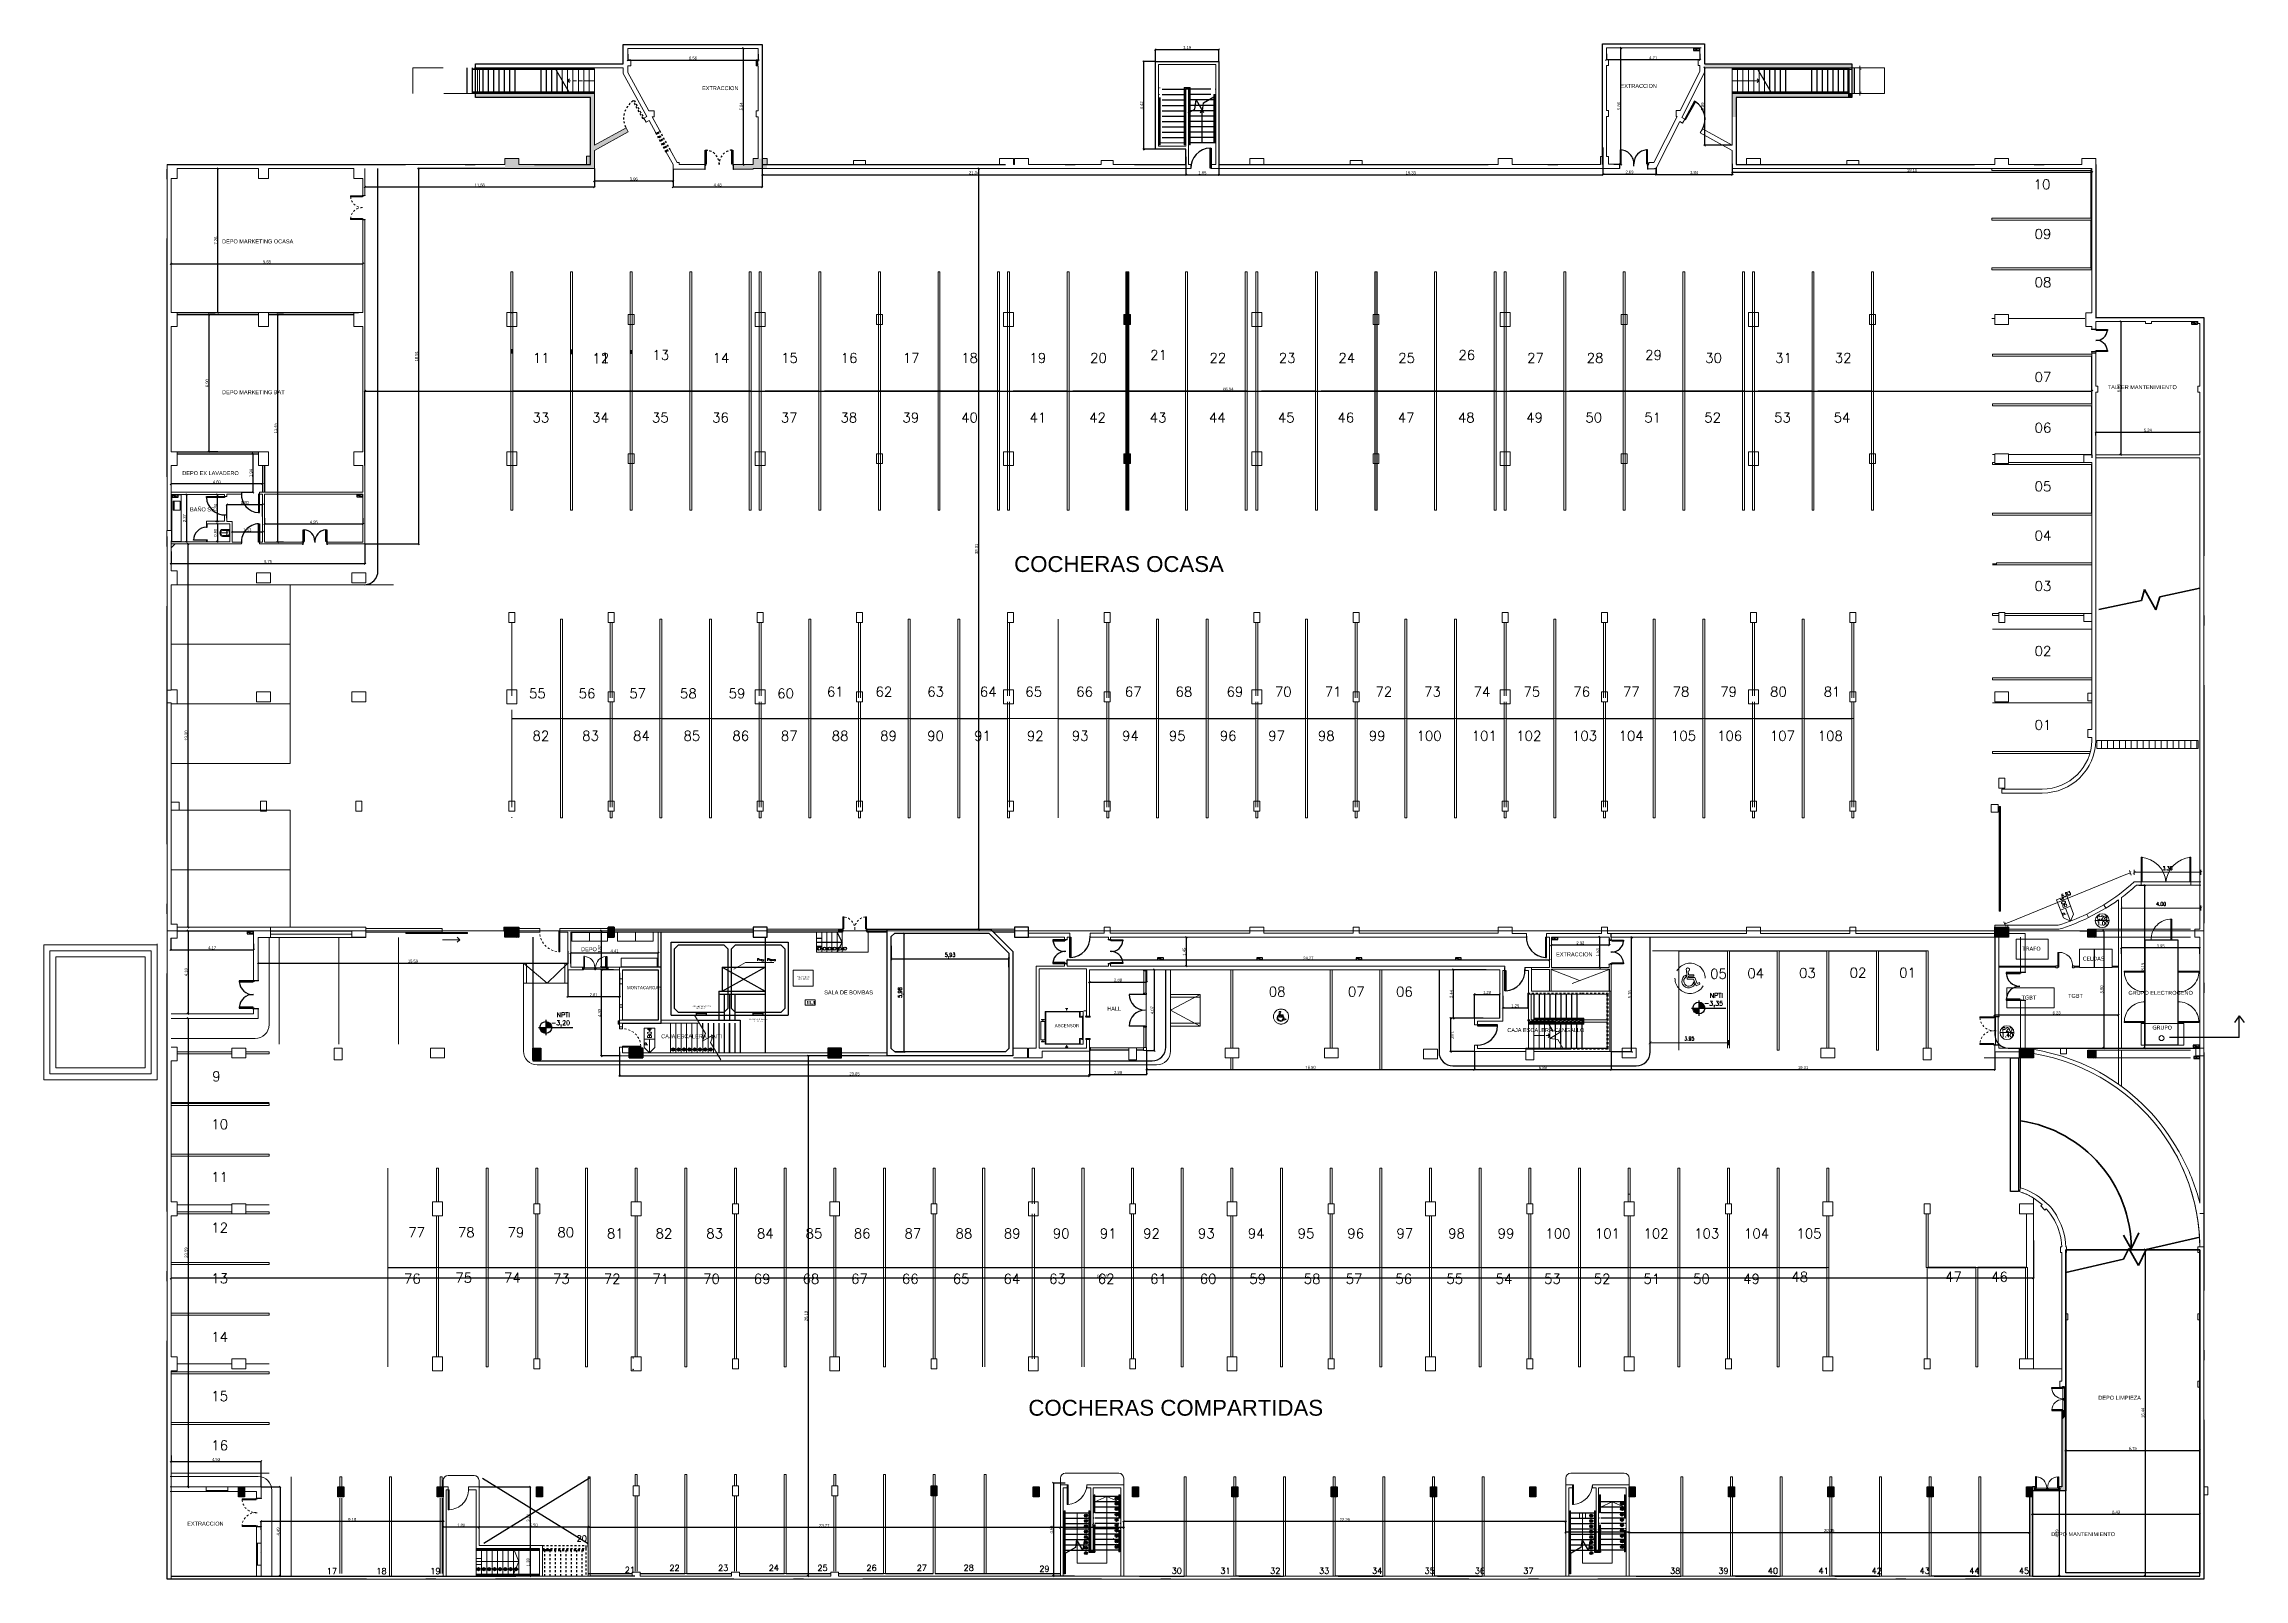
# Model space of a CAD drawing. Header units: millimetres. Extents: x 40 to 151, y 57 to 134.
import ezdxf
from ezdxf.enums import TextEntityAlignment as Align

# ---------------------------------------------------------------- set-up
doc = ezdxf.new("R2010")
doc.units = ezdxf.units.MM
for name, pattern in [('ACAD_ISO10W100', [18.5, 12, -3, 0.5, -3]), ('Center', [30, 12, -6, 6, -6]), ('Dash', [3.5, 2, -1.5]), ('Dash 1_16_', [0.003174, 0.001587, -0.001587]), ('Dash dot dot', [0.020639, 0.00635, -0.004763, 0, -0.004763, 0, -0.004763]), ('DASHED2', [0.375, 0.25, -0.125]), ('Hidden', [7.14375, 4.7625, -2.38125]), ('Overhead', [3.96875, 2.38125, -1.5875]), ('Overhead_2_', [0.003968, 0.002381, -0.001587])]:
    doc.linetypes.add(name, pattern=pattern)
for name, color, linetype, lineweight in [('000', 7, 'Continuous', 9), ('A-----NPP', 7, 'Continuous', 9), ('A-----TEP', 7, 'Continuous', 9), ('A-AREAIDM', 7, 'Continuous', 18), ('A-AREALIM', 7, 'Continuous', 9), ('A-DOORIDM', 7, 'Continuous', 9), ('A-DOORSYM', 7, 'Continuous', 9), ('A-FLORCAM', 7, 'Continuous', 9), ('A-FLORHRM', 7, 'Continuous', 9), ('A-FLOROTM', 7, 'Continuous', 9), ('A-FLORPAM', 7, 'Continuous', 9), ('A-FLORSTM', 7, 'Continuous', 9), ('A-GLAZIDM', 7, 'Continuous', 9), ('A-SECTMBM', 7, 'Overhead', 9), ('A-WALL', 7, 'Continuous', 9), ('A-WALLCWM', 7, 'Continuous', 9), ('A-WALLIDM', 7, 'Continuous', 18), ('A-WALLMBM', 7, 'Continuous', 9), ('ARQ-MUROS', 7, 'Continuous', 9), ('ARQ. -  muros', 7, 'Continuous', 60), ('C-PKNGCTM', 7, 'Continuous', 9), ('CARP. -  marcos', 7, 'Continuous', 20), ('DIMENSION', 1, 'Continuous', 25), ('F-AFFFEQM', 7, 'Continuous', 9), ('Fina', 7, 'Continuous', 9), ('G-PLANOTM', 7, 'Continuous', 9), ('I-SYSTFUM', 7, 'Continuous', 9), ('mobiliario ocasa', 7, 'Continuous', 5), ('P-SANRFIM', 7, 'Continuous', 9), ('PINTURA CORDON VEREDAS', 7, 'Continuous', 9), ('plantas ocasa', 7, 'Continuous', 5), ('PPSA-COTAS-PARCIALES', 7, 'Continuous', 9), ('S-COLSPRM', 7, 'Continuous', 9), ('TAB-SUB', 7, 'Continuous', 9), ('VIGAS', 7, 'Continuous', 9), ('VP', 7, 'Continuous', 18)]:
    doc.layers.add(name, color=color, linetype=linetype, lineweight=lineweight)
for name, color, linetype in [('ARQ - GRAFISMO - BLOQUES H°', 7, 'Continuous'), ('ARQ-H°A°', 7, 'Continuous'), ('C', 7, 'Continuous'), ('CARP. -  hojas puertas', 7, 'Continuous'), ('estructura', 7, 'Continuous'), ('Lineas Carpintería', 7, 'Continuous'), ('Lineas Escaleras', 7, 'Continuous'), ('Lineas Muros mampostería', 7, 'Continuous'), ('Lineas Proyecciones', 7, 'Hidden'), ('Lineas Rotulo', 7, 'Continuous'), ('Lineas Solados', 7, 'Continuous'), ('NUEVOTEXTOS', 7, 'Continuous'), ('Plano Generales interior', 7, 'Continuous'), ('Relleno muros', 7, 'Continuous'), ('REP-COTAS-1-100', 7, 'Continuous'), ('REVOQUE', 7, 'Continuous'), ('Sectores', 3, 'Continuous')]:
    doc.layers.add(name, color=color, linetype=linetype)
doc.styles.add('716_PBL_XREF_det-escalera_R02$0$COTAS', font='arial.ttf')
doc.styles.add('ARIALNARROW', font='ARIALN.TTF')
doc.styles.add('COTAS', font='simplex.shx', dxfattribs={"width": 0.8})
doc.styles.add('MtXpl_Arial_Unicode_', font='ARIALUNI.ttf')
doc.styles.add('MtXpl_Verdana', font='verdana.ttf')
doc.styles.add('NUEVOLOCALES', font='romans.shx')
doc.styles.get("Standard").update_dxf_attribs({"font": 'txt.shx'})
doc.dimstyles.new('C', dxfattribs={"dimscale": 1.5, "dimtxt": 0.15, "dimasz": 0.08, "dimexe": 0.01, "dimexo": 0, "dimgap": 0.025, "dimtad": 1, "dimzin": 0, "dimdsep": 46, "dimtxsty": 'ARIALNARROW', "dimblk": 'OBLIQUE', "dimcen": 0, "dimclrd": 256, "dimclre": 256, "dimclrt": 256, "dimadec": 0, "dimazin": 0, "dimtfac": 1.666667, "dimtofl": 0, "dimtmove": 0, "dimatfit": 0, "dimldrblk": 'OBLIQUE', "dimfxl": 0.1, "dimtolj": 1, "dimtzin": 0, "dimarcsym": 0})

msp = doc.modelspace()

# ---------------------------------------------------------------- texts
at = {"color": 252}
for s, height, style, p in [('TRAFO', 0.2, 'MtXpl_Verdana', (140.007227, 88.640282)), ('CELDAS', 0.2, 'MtXpl_Verdana', (143.043199, 88.139248)), ('TAPA DE POZO', 0.0625, '716_PBL_XREF_det-escalera_R02$0$COTAS', (78.32617, 87.276051)), ('80 X 100 cm', 0.0625, '716_PBL_XREF_det-escalera_R02$0$COTAS', (78.403805, 87.178287)), ('TAPA DE INSPECCION', 0.0625, '716_PBL_XREF_det-escalera_R02$0$COTAS', (73.022073, 85.809014)), ('60 X 60 cm', 0.0625, '716_PBL_XREF_det-escalera_R02$0$COTAS', (73.270474, 85.711251)), ('TGBT', 0.2, 'MtXpl_Verdana', (139.970098, 86.178905)), ('TAPA DE INSPECCION', 0.0625, '716_PBL_XREF_det-escalera_R02$0$COTAS', (75.917317, 85.152502)), ('60 X 60 cm', 0.0625, '716_PBL_XREF_det-escalera_R02$0$COTAS', (76.165718, 85.054738)), ('GRUPO', 0.2, 'MtXpl_Verdana', (146.553697, 84.664785))]:
    msp.add_text(s, height=height, dxfattribs=dict(at, style=style)).set_placement(p)
at = {"color": 252, "style": 'COTAS', "width": 0.8}
for p in [(79.378682, 88.700926), (79.638682, 88.700926), (79.898682, 88.700926), (80.148682, 88.700926), (80.408682, 88.700926), (80.668682, 88.700926), (72.087792, 83.663267), (72.357792, 83.663267), (72.627792, 83.663267), (72.897792, 83.663267), (73.167792, 83.663267), (73.437792, 83.663267), (73.707792, 83.663267), (73.977792, 83.663267), (62.285626, 57.488601), (62.555626, 57.488601), (62.825626, 57.488601), (63.095626, 57.488601), (63.365626, 57.488601), (63.635626, 57.488601), (63.905626, 57.488601), (64.175626, 57.488601)]:
    msp.add_attdef('N', text='01', height=0.087181, dxfattribs=at).set_placement(p, align=Align.MIDDLE_CENTER)
for p in [(94.407732, 61.056445), (92.863581, 60.189848), (92.863581, 59.919848), (94.407732, 60.786445), (94.407732, 60.516445), (94.407732, 60.246445), (94.407732, 59.976445), (118.308581, 60.189848), (118.308581, 59.919848), (119.852732, 60.786445), (119.852732, 60.516445), (119.852732, 60.246445), (119.852732, 59.976445), (92.863581, 59.649848), (92.863581, 59.379848), (92.863581, 59.109848), (92.863581, 58.839848), (94.407732, 59.706445), (94.407732, 59.436445), (94.407732, 59.166445), (94.407732, 58.896445), (118.308581, 59.649848), (118.308581, 59.379848), (118.308581, 59.109848), (118.308581, 58.839848), (119.852732, 59.706445), (119.852732, 59.436445), (119.852732, 59.166445), (119.852732, 58.896445), (92.863581, 58.569848), (92.863581, 58.299848), (94.407732, 58.609174), (118.308581, 58.569848), (118.308581, 58.299848), (119.852732, 58.609174)]:
    msp.add_attdef('N', text='01', height=0.087181, rotation=270, dxfattribs=at).set_placement(p, align=Align.MIDDLE_CENTER)
at = {"layer": '000', "style": 'MtXpl_Arial_Unicode_'}
for s, p in [('MONTACARGAS', (69.765865, 86.698284)), ('ASCENSOR', (91.29662, 84.78345))]:
    msp.add_text(s, height=0.1575, dxfattribs=at).set_placement(p)
at = {"layer": 'A-----TEP', "color": 252}
for s, height, p in [('10', 0.491766, (140.57793, 126.982825)), ('09', 0.491766, (140.624222, 124.481094)), ('08', 0.491766, (140.624222, 122.050294)), ('11', 0.491766, (65.019611, 118.241573)), ('12', 0.491766, (68.019611, 118.241573)), ('11', 0.491766, (68.019611, 118.210976)), ('13', 0.491766, (71.040282, 118.393122)), ('14', 0.491766, (74.071913, 118.241573)), ('15', 0.491766, (77.519611, 118.241573)), ('16', 0.491766, (80.519611, 118.241573)), ('17', 0.491766, (83.647241, 118.241573)), ('18', 0.491766, (86.585995, 118.241573)), ('19', 0.491766, (90.019611, 118.241573)), ('20', 0.491766, (93.074289, 118.241573)), ('21', 0.491766, (96.101423, 118.391051)), ('22', 0.491766, (99.083454, 118.241573)), ('23', 0.491766, (102.574289, 118.241573)), ('24', 0.491766, (105.574289, 118.241573)), ('25', 0.491766, (108.587448, 118.241573)), ('26', 0.491766, (111.616321, 118.389581)), ('27', 0.491766, (115.074294, 118.241573)), ('28', 0.491766, (118.074294, 118.241573)), ('29', 0.491766, (121.020071, 118.389581)), ('30', 0.491766, (124.04196, 118.241573)), ('31', 0.491766, (127.565568, 118.241573)), ('32', 0.491766, (130.565568, 118.241573)), ('07', 0.491766, (140.624222, 117.276691)), ('33', 0.491766, (65.00655, 115.238998)), ('34', 0.491766, (68.00655, 115.238998)), ('35', 0.491766, (71.018237, 115.238998)), ('36', 0.491766, (74.049869, 115.238998)), ('37', 0.491766, (77.50655, 115.238998)), ('38', 0.491766, (80.50655, 115.238998)), ('39', 0.491766, (83.625197, 115.238998)), ('40', 0.491766, (86.584756, 115.238998)), ('41', 0.491766, (90.027356, 115.238998)), ('42', 0.491766, (93.027356, 115.238998)), ('43', 0.491766, (96.077487, 115.238998)), ('44', 0.491766, (99.059518, 115.238998)), ('45', 0.491766, (102.527356, 115.238998)), ('46', 0.491766, (105.527356, 115.238998)), ('47', 0.491766, (108.563513, 115.238998)), ('48', 0.491766, (111.592385, 115.238998)), ('49', 0.491766, (115.027361, 115.238998)), ('50', 0.491766, (118.007312, 115.238998)), ('51', 0.491766, (120.976086, 115.238998)), ('52', 0.491766, (123.993814, 115.238998)), ('53', 0.491766, (127.507307, 115.238998)), ('54', 0.491766, (130.507307, 115.238998)), ('06', 0.491766, (140.624222, 114.725891)), ('05', 0.491766, (140.624222, 111.772694)), ('04', 0.491766, (140.624222, 109.292694)), ('03', 0.491766, (140.624222, 106.752694)), ('02', 0.491766, (140.624222, 103.481894)), ('61', 0.491766, (79.826425, 101.432966)), ('62', 0.491766, (82.275625, 101.432966)), ('63', 0.491766, (84.877225, 101.432966)), ('64', 0.491766, (87.526425, 101.432966)), ('65', 0.491766, (89.813442, 101.432966)), ('66', 0.491766, (92.377225, 101.432966)), ('67', 0.491766, (94.826425, 101.432966)), ('68', 0.491766, (97.377225, 101.432966)), ('69', 0.491766, (99.946425, 101.432966)), ('70', 0.491766, (102.380251, 101.432966)), ('71', 0.491766, (104.889451, 101.432966)), ('72', 0.491766, (107.440251, 101.432966)), ('73', 0.491766, (109.889451, 101.432966)), ('74', 0.491766, (112.380251, 101.432966)), ('75', 0.491766, (114.889451, 101.432966)), ('76', 0.491766, (117.400251, 101.432966)), ('77', 0.491766, (119.900251, 101.432966)), ('78', 0.491766, (122.400251, 101.432966)), ('79', 0.491766, (124.798651, 101.432966)), ('80', 0.491766, (127.305082, 101.432966)), ('81', 0.491766, (130.005082, 101.432966)), ('55', 0.491766, (64.828694, 101.345664)), ('56', 0.491766, (67.328694, 101.345664)), ('57', 0.491766, (69.879494, 101.345664)), ('58', 0.491766, (72.428694, 101.345664)), ('59', 0.491766, (74.879494, 101.345664)), ('60', 0.491766, (77.326425, 101.345664)), ('82', 0.491766, (65.007279, 99.211254)), ('83', 0.491766, (67.507279, 99.211254)), ('84', 0.491766, (70.067184, 99.211254)), ('85', 0.491766, (72.607279, 99.211254)), ('86', 0.491766, (75.067184, 99.211254)), ('87', 0.491766, (77.507279, 99.211254)), ('88', 0.491766, (80.067184, 99.211254)), ('89', 0.491766, (82.507279, 99.211254)), ('90', 0.491766, (84.873077, 99.211254)), ('91', 0.491766, (87.234442, 99.211254)), ('92', 0.491766, (89.894297, 99.211254)), ('93', 0.491766, (92.153733, 99.211254)), ('94', 0.491766, (94.683512, 99.211254)), ('95', 0.491766, (97.043417, 99.211254)), ('96', 0.491766, (99.603512, 99.211254)), ('97', 0.491766, (102.043417, 99.211254)), ('98', 0.491766, (104.543512, 99.211254)), ('99', 0.491766, (107.103417, 99.211254)), ('100', 0.491766, (109.50871, 99.211254)), ('101', 0.491766, (112.283719, 99.211254)), ('102', 0.491766, (114.52871, 99.211254)), ('103', 0.491766, (117.335202, 99.211254)), ('104', 0.491766, (119.681246, 99.211254)), ('105', 0.491766, (122.31718, 99.211254)), ('106', 0.491766, (124.641662, 99.211254)), ('107', 0.491766, (127.296826, 99.211254)), ('108', 0.491766, (129.704912, 99.211254)), ('01', 0.491766, (140.624222, 99.761894)), ('05', 0.491766, (124.290458, 87.223736)), ('04', 0.491766, (126.163497, 87.250364)), ('03', 0.491766, (128.763259, 87.268038)), ('02', 0.491766, (131.312697, 87.282007)), ('01', 0.491766, (133.806282, 87.282007)), ('08', 0.491766, (102.071194, 86.328565)), ('07', 0.491766, (106.055388, 86.328565)), ('06', 0.491766, (108.475909, 86.328565)), ('9', 0.491766, (48.881878, 82.064074)), ('10', 0.491766, (48.835587, 79.64948)), ('11', 0.491766, (48.835587, 76.99108)), ('12', 0.491766, (48.835587, 74.44028)), ('77', 0.491766, (58.750139, 74.207942)), ('78', 0.491766, (61.250139, 74.207942)), ('79', 0.491766, (63.750139, 74.207942)), ('80', 0.491766, (66.254835, 74.207942)), ('81', 0.491766, (68.753204, 74.150351)), ('82', 0.491766, (71.202404, 74.150351)), ('83', 0.491766, (73.753204, 74.150351)), ('84', 0.491766, (76.302404, 74.150351)), ('85', 0.491766, (78.753204, 74.150351)), ('86', 0.491766, (81.18139, 74.150351)), ('87', 0.491766, (83.73219, 74.150351)), ('88', 0.491766, (86.30139, 74.150351)), ('89', 0.491766, (88.73219, 74.150351)), ('90', 0.491766, (91.197893, 74.150351)), ('91', 0.491766, (93.564935, 74.150351)), ('92', 0.491766, (95.746563, 74.150351)), ('93', 0.491766, (98.50456, 74.150351)), ('94', 0.491766, (101.01376, 74.150351)), ('95', 0.491766, (103.52456, 74.150351)), ('96', 0.491766, (106.02456, 74.150351)), ('97', 0.491766, (108.49536, 74.150351)), ('98', 0.491766, (111.101364, 74.150351)), ('99', 0.491766, (113.592164, 74.150351)), ('100', 0.491766, (115.995072, 74.150351)), ('101', 0.491766, (118.485872, 74.150351)), ('102', 0.491766, (120.935072, 74.150351)), ('103', 0.491766, (123.485872, 74.150351)), ('104', 0.491766, (125.995072, 74.150351)), ('105', 0.491766, (128.635832, 74.150351)), ('13', 0.491766, (48.835587, 71.88948)), ('76', 0.491766, (58.532709, 71.87529)), ('75', 0.491766, (61.122153, 71.919447)), ('74', 0.491766, (63.572705, 71.919447)), ('73', 0.491766, (66.035004, 71.866633)), ('72', 0.491766, (68.594909, 71.866633)), ('71', 0.491766, (71.035004, 71.866633)), ('70', 0.491766, (73.594909, 71.866633)), ('69', 0.491766, (76.141713, 71.866633)), ('68', 0.491766, (78.601618, 71.866633)), ('67', 0.491766, (81.041713, 71.866633)), ('66', 0.491766, (83.601618, 71.866633)), ('65', 0.491766, (86.161713, 71.866633)), ('64', 0.491766, (88.716158, 71.866633)), ('63', 0.491766, (91.01012, 71.866633)), ('62', 0.491766, (93.462367, 71.866633)), ('61', 0.491766, (96.092875, 71.866633)), ('60', 0.491766, (98.59278, 71.866633)), ('59', 0.491766, (101.090191, 71.866633)), ('58', 0.491766, (103.830437, 71.866633)), ('57', 0.491766, (105.941331, 71.866633)), ('56', 0.491766, (108.441237, 71.866633)), ('55', 0.491766, (111.010531, 71.866633)), ('54', 0.491766, (113.490437, 71.866633)), ('53', 0.491766, (115.930531, 71.866633)), ('52', 0.491766, (118.430437, 71.866633)), ('51', 0.491766, (120.930531, 71.866633)), ('50', 0.491766, (123.430437, 71.866633)), ('49', 0.491766, (125.950323, 71.866633)), ('48', 0.491766, (128.378993, 71.968231)), ('47', 0.491766, (136.117339, 71.968231)), ('46', 0.491766, (138.437031, 71.968231)), ('14', 0.491766, (48.835587, 68.93868)), ('15', 0.491766, (48.835587, 65.959222)), ('16', 0.491766, (48.835587, 63.477518)), ('20', 0.3, (67.225203, 58.885736)), ('21', 0.3, (69.650939, 57.304979)), ('22', 0.3, (71.899029, 57.401908)), ('23', 0.3, (74.348229, 57.401908)), ('24', 0.3, (76.899029, 57.401908)), ('25', 0.3, (79.348229, 57.401908)), ('26', 0.3, (81.819029, 57.401908)), ('27', 0.3, (84.348229, 57.401908)), ('28', 0.3, (86.707739, 57.41312)), ('29', 0.3, (90.520612, 57.358645)), ('17', 0.3, (54.649418, 57.242831)), ('18', 0.3, (57.148618, 57.242831)), ('19', 0.3, (59.85729, 57.247275)), ('30', 0.3, (97.183104, 57.25787)), ('31', 0.3, (99.634117, 57.25787)), ('32', 0.3, (102.139295, 57.25787)), ('33', 0.3, (104.603849, 57.25787)), ('34', 0.3, (107.271526, 57.25787)), ('35', 0.3, (109.913406, 57.25787)), ('36', 0.3, (112.445624, 57.25787)), ('37', 0.3, (114.883571, 57.25787)), ('38', 0.3, (122.273481, 57.25787)), ('39', 0.3, (124.704281, 57.25787)), ('40', 0.3, (127.194959, 57.25787)), ('41', 0.3, (129.745759, 57.25787)), ('42', 0.3, (132.417361, 57.25787)), ('43', 0.3, (134.834789, 57.25787)), ('44', 0.3, (137.334789, 57.25787)), ('45', 0.3, (139.834789, 57.25787))]:
    msp.add_text(s, height=height, dxfattribs=at).set_placement(p)
at = {"layer": 'A-AREAIDM', "color": 252}
msp.add_text('11.1', height=0.14753, dxfattribs=at).set_placement((78.794236, 85.94296))
at = {"layer": 'A-DOORIDM', "color": 252}
for s, p in [('1.40', (138.953896, 84.28488)), ('P20', (138.996826, 84.567157))]:
    msp.add_text(s, height=0.196707, dxfattribs=at).set_placement(p)
at = {"layer": 'A-GLAZIDM', "color": 252}
for s, p in [('C28', (143.771872, 90.195531)), ('1.00', (143.75674, 89.917694))]:
    msp.add_text(s, height=0.196707, dxfattribs=at).set_placement(p)
at = {"layer": 'A-WALL', "color": 252}
msp.add_text('Proy. Pleno', height=0.118024, dxfattribs=at).set_placement((76.317971, 88.122132))
at = {"layer": 'A-WALLIDM', "color": 252}
for s, height, rotation, p in [('B04', 0.196707, 110.577159, (142.262218, 90.85357)), ('P', 0.14753, 110.577159, (142.215214, 90.462225)), ('B04', 0.196707, 90, (70.996365, 84.225173)), ('P', 0.14753, 90, (70.814815, 83.875315))]:
    msp.add_text(s, height=height, rotation=rotation, dxfattribs=at).set_placement(p)
at = {"layer": 'NUEVOTEXTOS', "color": 252, "style": 'NUEVOLOCALES', "flags": 4}
for tag, p in [('NPTI', (124.271921, 86.269301)), ('NPTI', (66.225643, 85.289315)), ('-3,35', (123.982873, 85.869373)), ('-3,20', (65.936596, 84.889386))]:
    msp.add_attdef(tag, p, 'NIVEL', height=0.233111, dxfattribs=at)
at = {"layer": 'PPSA-COTAS-PARCIALES', "color": 252, "char_height": 0.1875, "attachment_point": 5, "style": 'COTAS'}
for s, insert in [('\\A1;3.36', (147.314614, 92.789413)), ('\\A1;4.00', (146.992981, 90.991769)), ('\\A1;3.95', (123.243594, 84.210286))]:
    msp.add_mtext(s, dxfattribs=dict(at, insert=insert))
at = {"layer": 'PPSA-COTAS-PARCIALES', "color": 252, "insert": (142.208073, 91.464418), "char_height": 0.1875, "attachment_point": 5, "rotation": 22.22225106, "style": 'COTAS'}
msp.add_mtext('\\A1;6.83', dxfattribs=at)
at = {"layer": 'REP-COTAS-1-100', "color": 252, "insert": (86.030297, 88.397621), "char_height": 0.2, "attachment_point": 5, "style": 'COTAS'}
msp.add_mtext('5,93', dxfattribs=at)
at = {"layer": 'REP-COTAS-1-100', "color": 252, "insert": (83.535702, 86.525162), "char_height": 0.2, "attachment_point": 5, "rotation": 90, "style": 'COTAS'}
msp.add_mtext('5,98', dxfattribs=at)
at = {"layer": 'Sectores', "style": 'MtXpl_Arial_Unicode_'}
for s, height, p in [('EXTRACCION', 0.2, (73.540793, 131.974275)), ('EXTRACCION', 0.2, (119.778259, 132.083787)), ('DEPO MARKETING OCASA', 0.2, (49.376674, 124.256965)), ('DEPO MARKETING BAT', 0.2, (49.376674, 116.661602)), ('TALLER MANTENIMIENTO', 0.2, (144.305879, 116.915707)), ('DEPO EX LAVADERO', 0.2, (47.376063, 112.586879)), ('BAÑO SS', 0.2, (47.763549, 110.761974)), ('COCHERAS OCASA', 0.8, (89.252758, 107.708907)), ('DEPO', 0.2, (67.450738, 88.610575)), ('EXTRACCION', 0.2, (116.536761, 88.352689)), ('SALA DE BOMBAS', 0.2, (79.689434, 86.436205)), ('TGBT', 0.2, (142.309085, 86.259759)), ('GRUPO ELECTROGENO', 0.2, (145.346835, 86.414246)), ('HALL', 0.2, (93.937917, 85.615947)), ('CAJA ESCALERA HAITI', 0.2, (71.483991, 84.225173)), ('CAJA ESCALERA CANGALLO', 0.2, (114.078293, 84.53992)), ('COCHERAS COMPARTIDAS', 0.8, (89.967797, 65.218302)), ('DEPO LIMPIEZA', 0.2, (143.83259, 66.023696)), ('EXTRACCION', 0.2, (47.62286, 59.682497)), ('DEPO MANTENIMIENTO', 0.2, (141.460334, 59.154056))]:
    msp.add_text(s, height=height, dxfattribs=at).set_placement(p)

# ---------------------------------------------------------------- blocks, each defined once
blk = doc.blocks.new('COTA_N')
for p, q in [((-1, 0), (0, 0)), ((0, 0.5), (0, -0.5))]:
    blk.add_line(p, q)
at = {"const_width": 0.065}
blk.add_lwpolyline([(0.141421, 0.141421), (0.282843, 0.282843), (0, 0), (-0.141421, -0.141421), (-0.282843, -0.282843)], dxfattribs=at)
blk = doc.blocks.new('_ARCHTICK')
at = {"color": 0, "linetype": 'ByBlock', "const_width": 0.15}
blk.add_lwpolyline([(-0.5, -0.5), (0.5, 0.5)], dxfattribs=at)
blk = doc.blocks.new('_Oblique')
at = {"layer": 'estructura', "color": 0, "lineweight": -2}
blk.add_line((-0.5, -0.5), (0.5, 0.5), dxfattribs=at)
blk = doc.blocks.new('*D11')
at = {"layer": 'Defpoints', "color": 0}
for p in [(81.928731, 83.335162), (78.878884, 57.142235), (78.878884, 57.142235)]:
    blk.add_point(p, dxfattribs=at)
at = {"layer": 'DIMENSION', "lineweight": -2}
for p, q in [((81.928731, 83.335162), (78.868884, 83.335162)), ((78.878884, 83.335162), (78.878884, 57.142235)), ((78.878884, 57.142235), (78.868884, 57.142235))]:
    blk.add_line(p, q, dxfattribs=at)
at = {"layer": 'DIMENSION', "lineweight": -2, "xscale": 0.08, "yscale": 0.08, "zscale": 0.08}
for p, rotation in [((78.878884, 83.335162), 90), ((78.878884, 57.142235), 270)]:
    blk.add_blockref('_Oblique', p, dxfattribs=dict(at, rotation=rotation))
at = {"layer": 'DIMENSION', "insert": (78.777307, 70.238699), "char_height": 0.15, "attachment_point": 5, "rotation": 90, "style": 'ARIALNARROW'}
blk.add_mtext('\\A1;26.19', dxfattribs=at)
blk = doc.blocks.new('*D12')
at = {"layer": 'Defpoints', "color": 0}
for p in [(91.827801, 61.821739), (91.227801, 57.145026), (92.294161, 57.145026)]:
    blk.add_point(p, dxfattribs=at)
at = {"layer": 'DIMENSION', "lineweight": -2}
for p, q in [((91.827801, 61.821739), (91.217801, 61.821739)), ((91.227801, 61.821739), (91.227801, 57.145026)), ((92.294161, 57.145026), (91.217801, 57.145026))]:
    blk.add_line(p, q, dxfattribs=at)
at = {"layer": 'DIMENSION', "lineweight": -2, "xscale": 0.08, "yscale": 0.08, "zscale": 0.08}
for p, rotation in [((91.227801, 61.821739), 90), ((91.227801, 57.145026), 270)]:
    blk.add_blockref('_Oblique', p, dxfattribs=dict(at, rotation=rotation))
at = {"layer": 'DIMENSION', "insert": (91.126225, 59.483383), "char_height": 0.15, "attachment_point": 5, "rotation": 90, "style": 'ARIALNARROW'}
blk.add_mtext('\\A1;4.68', dxfattribs=at)
blk = doc.blocks.new('*D13')
at = {"layer": 'Defpoints', "color": 0}
for p in [(46.812789, 63.217663), (51.337794, 62.917663), (51.337794, 61.635162)]:
    blk.add_point(p, dxfattribs=at)
at = {"layer": 'DIMENSION', "lineweight": -2}
for p, q in [((46.812789, 63.217663), (46.812789, 62.907663)), ((46.812789, 62.917663), (51.337794, 62.917663)), ((51.337794, 61.635162), (51.337794, 62.927663))]:
    blk.add_line(p, q, dxfattribs=at)
at = {"layer": 'DIMENSION', "lineweight": -2, "xscale": 0.08, "yscale": 0.08, "zscale": 0.08, "rotation": 180}
blk.add_blockref('_Oblique', (46.812789, 62.917663), dxfattribs=at)
at = {"layer": 'DIMENSION', "lineweight": -2, "xscale": 0.08, "yscale": 0.08, "zscale": 0.08}
blk.add_blockref('_Oblique', (51.337794, 62.917663), dxfattribs=at)
at = {"layer": 'DIMENSION', "insert": (49.075292, 63.01924), "char_height": 0.15, "attachment_point": 5, "style": 'ARIALNARROW'}
blk.add_mtext('\\A1;4.53', dxfattribs=at)
blk = doc.blocks.new('*D14')
at = {"layer": 'Defpoints', "color": 0}
for p in [(51.337794, 61.635162), (52.297683, 57.145026), (52.297683, 57.145026)]:
    blk.add_point(p, dxfattribs=at)
at = {"layer": 'DIMENSION', "lineweight": -2}
for p, q in [((51.337794, 61.635162), (52.307683, 61.635162)), ((52.297683, 61.635162), (52.297683, 57.145026)), ((52.297683, 57.145026), (52.307683, 57.145026))]:
    blk.add_line(p, q, dxfattribs=at)
at = {"layer": 'DIMENSION', "lineweight": -2, "xscale": 0.08, "yscale": 0.08, "zscale": 0.08}
for p, rotation in [((52.297683, 61.635162), 90), ((52.297683, 57.145026), 270)]:
    blk.add_blockref('_Oblique', p, dxfattribs=dict(at, rotation=rotation))
at = {"layer": 'DIMENSION', "insert": (52.196106, 59.390094), "char_height": 0.15, "attachment_point": 5, "rotation": 90, "style": 'ARIALNARROW'}
blk.add_mtext('\\A1;4.49', dxfattribs=at)
blk = doc.blocks.new('*D15')
at = {"layer": 'Defpoints', "color": 0}
for p in [(62.3128, 61.635162), (64.887259, 58.525026), (64.887259, 58.525026)]:
    blk.add_point(p, dxfattribs=at)
at = {"layer": 'DIMENSION', "lineweight": -2}
for p, q in [((62.3128, 61.635162), (64.897259, 61.635162)), ((64.887259, 61.635162), (64.887259, 58.525026)), ((64.887259, 58.525026), (64.897259, 58.525026))]:
    blk.add_line(p, q, dxfattribs=at)
at = {"layer": 'DIMENSION', "lineweight": -2, "xscale": 0.08, "yscale": 0.08, "zscale": 0.08}
for p, rotation in [((64.887259, 61.635162), 90), ((64.887259, 58.525026), 270)]:
    blk.add_blockref('_Oblique', p, dxfattribs=dict(at, rotation=rotation))
at = {"layer": 'DIMENSION', "insert": (64.785682, 60.080094), "char_height": 0.15, "attachment_point": 5, "rotation": 90, "style": 'ARIALNARROW'}
blk.add_mtext('\\A1;3.11', dxfattribs=at)
blk = doc.blocks.new('*D16')
at = {"layer": 'Defpoints', "color": 0}
for p in [(64.887259, 58.525026), (64.887259, 57.145026), (64.887259, 57.145026)]:
    blk.add_point(p, dxfattribs=at)
at = {"layer": 'DIMENSION', "lineweight": -2}
for p, q in [((64.887259, 58.525026), (64.877259, 58.525026)), ((64.887259, 58.525026), (64.887259, 57.145026)), ((64.887259, 57.145026), (64.877259, 57.145026))]:
    blk.add_line(p, q, dxfattribs=at)
at = {"layer": 'DIMENSION', "lineweight": -2, "xscale": 0.08, "yscale": 0.08, "zscale": 0.08}
for p, rotation in [((64.887259, 58.525026), 90), ((64.887259, 57.145026), 270)]:
    blk.add_blockref('_Oblique', p, dxfattribs=dict(at, rotation=rotation))
at = {"layer": 'DIMENSION', "insert": (64.785682, 57.835026), "char_height": 0.15, "attachment_point": 5, "rotation": 90, "style": 'ARIALNARROW'}
blk.add_mtext('\\A1;1.38', dxfattribs=at)
blk = doc.blocks.new('*D17')
at = {"layer": 'Defpoints', "color": 0}
for p in [(62.312895, 59.610217), (62.312895, 59.610217), (67.812, 58.600026)]:
    blk.add_point(p, dxfattribs=at)
at = {"layer": 'DIMENSION', "lineweight": -2}
for p, q in [((62.312895, 59.610217), (62.312895, 59.620217)), ((67.812, 59.610217), (62.312895, 59.610217)), ((67.812, 58.600026), (67.812, 59.620217))]:
    blk.add_line(p, q, dxfattribs=at)
at = {"layer": 'DIMENSION', "lineweight": -2, "xscale": 0.08, "yscale": 0.08, "zscale": 0.08, "rotation": 180}
blk.add_blockref('_Oblique', (62.312895, 59.610217), dxfattribs=at)
at = {"layer": 'DIMENSION', "lineweight": -2, "xscale": 0.08, "yscale": 0.08, "zscale": 0.08}
blk.add_blockref('_Oblique', (67.812, 59.610217), dxfattribs=at)
at = {"layer": 'DIMENSION', "insert": (65.062447, 59.711794), "char_height": 0.15, "attachment_point": 5, "style": 'ARIALNARROW'}
blk.add_mtext('\\A1;5.50', dxfattribs=at)
blk = doc.blocks.new('*D18')
at = {"layer": 'Defpoints', "color": 0}
for p in [(60.512854, 59.600217), (60.512854, 59.600217), (62.312883, 59.610217)]:
    blk.add_point(p, dxfattribs=at)
at = {"layer": 'DIMENSION', "lineweight": -2}
for p, q in [((60.512854, 59.600217), (60.512854, 59.590217)), ((62.312883, 59.600217), (60.512854, 59.600217)), ((62.312883, 59.610217), (62.312883, 59.590217))]:
    blk.add_line(p, q, dxfattribs=at)
at = {"layer": 'DIMENSION', "lineweight": -2, "xscale": 0.08, "yscale": 0.08, "zscale": 0.08, "rotation": 180}
blk.add_blockref('_Oblique', (60.512854, 59.600217), dxfattribs=at)
at = {"layer": 'DIMENSION', "lineweight": -2, "xscale": 0.08, "yscale": 0.08, "zscale": 0.08}
blk.add_blockref('_Oblique', (62.312883, 59.600217), dxfattribs=at)
at = {"layer": 'DIMENSION', "insert": (61.412868, 59.701794), "char_height": 0.15, "attachment_point": 5, "style": 'ARIALNARROW'}
blk.add_mtext('\\A1;1.80', dxfattribs=at)
blk = doc.blocks.new('*D19')
at = {"layer": 'Defpoints', "color": 0}
for p in [(138.617792, 85.401651), (144.843167, 85.401651), (144.843167, 85.401651)]:
    blk.add_point(p, dxfattribs=at)
at = {"layer": 'DIMENSION', "lineweight": -2}
for p, q in [((138.617792, 85.401651), (138.617792, 85.411651)), ((138.617792, 85.401651), (144.843167, 85.401651)), ((144.843167, 85.401651), (144.843167, 85.411651))]:
    blk.add_line(p, q, dxfattribs=at)
at = {"layer": 'DIMENSION', "lineweight": -2, "xscale": 0.08, "yscale": 0.08, "zscale": 0.08, "rotation": 180}
blk.add_blockref('_Oblique', (138.617792, 85.401651), dxfattribs=at)
at = {"layer": 'DIMENSION', "lineweight": -2, "xscale": 0.08, "yscale": 0.08, "zscale": 0.08}
blk.add_blockref('_Oblique', (144.843167, 85.401651), dxfattribs=at)
at = {"layer": 'DIMENSION', "insert": (141.73048, 85.503227), "char_height": 0.15, "attachment_point": 5, "style": 'ARIALNARROW'}
blk.add_mtext('\\A1;6.23', dxfattribs=at)
blk = doc.blocks.new('*D20')
at = {"layer": 'Defpoints', "color": 0}
for p in [(142.903157, 89.639999), (142.903157, 83.735162), (144.103157, 83.735162)]:
    blk.add_point(p, dxfattribs=at)
at = {"layer": 'DIMENSION', "lineweight": -2}
for p, q in [((142.903157, 89.639999), (144.113157, 89.639999)), ((144.103157, 89.639999), (144.103157, 83.735162)), ((142.903157, 83.735162), (144.113157, 83.735162))]:
    blk.add_line(p, q, dxfattribs=at)
at = {"layer": 'DIMENSION', "lineweight": -2, "xscale": 0.08, "yscale": 0.08, "zscale": 0.08}
for p, rotation in [((144.103157, 89.639999), 90), ((144.103157, 83.735162), 270)]:
    blk.add_blockref('_Oblique', p, dxfattribs=dict(at, rotation=rotation))
at = {"layer": 'DIMENSION', "insert": (144.001581, 86.687581), "char_height": 0.15, "attachment_point": 5, "rotation": 90, "style": 'ARIALNARROW'}
blk.add_mtext('\\A1;5.90', dxfattribs=at)
blk = doc.blocks.new('*D21')
at = {"layer": 'Defpoints', "color": 0}
for p in [(145.86921, 91.930034), (146.16921, 91.930034), (145.431872, 83.735162)]:
    blk.add_point(p, dxfattribs=at)
at = {"layer": 'DIMENSION', "lineweight": -2}
for p, q in [((145.86921, 91.930034), (146.17921, 91.930034)), ((146.16921, 83.735162), (146.16921, 91.930034)), ((145.431872, 83.735162), (146.17921, 83.735162))]:
    blk.add_line(p, q, dxfattribs=at)
at = {"layer": 'DIMENSION', "lineweight": -2, "xscale": 0.08, "yscale": 0.08, "zscale": 0.08}
for p, rotation in [((146.16921, 91.930034), 90), ((146.16921, 83.735162), 270)]:
    blk.add_blockref('_Oblique', p, dxfattribs=dict(at, rotation=rotation))
at = {"layer": 'DIMENSION', "insert": (146.067634, 87.832598), "char_height": 0.15, "attachment_point": 5, "rotation": 90, "style": 'ARIALNARROW'}
blk.add_mtext('\\A1;8.19', dxfattribs=at)
blk = doc.blocks.new('*D22')
at = {"layer": 'Defpoints', "color": 0}
for p in [(144.993167, 88.777845), (144.993167, 88.477845), (148.942794, 88.477845)]:
    blk.add_point(p, dxfattribs=at)
at = {"layer": 'DIMENSION', "lineweight": -2}
for p, q in [((144.993167, 88.477845), (144.993167, 88.787845)), ((148.942794, 88.777845), (144.993167, 88.777845)), ((148.942794, 88.477845), (148.942794, 88.787845))]:
    blk.add_line(p, q, dxfattribs=at)
at = {"layer": 'DIMENSION', "lineweight": -2, "xscale": 0.08, "yscale": 0.08, "zscale": 0.08, "rotation": 180}
blk.add_blockref('_Oblique', (144.993167, 88.777845), dxfattribs=at)
at = {"layer": 'DIMENSION', "lineweight": -2, "xscale": 0.08, "yscale": 0.08, "zscale": 0.08}
blk.add_blockref('_Oblique', (148.942794, 88.777845), dxfattribs=at)
at = {"layer": 'DIMENSION', "insert": (146.967981, 88.879422), "char_height": 0.15, "attachment_point": 5, "style": 'ARIALNARROW'}
blk.add_mtext('\\A1;3.95', dxfattribs=at)
blk = doc.blocks.new('*D23')
at = {"layer": 'Defpoints', "color": 0}
for p in [(140.567797, 74.035162), (46.812789, 72.141201), (46.812789, 72.141201)]:
    blk.add_point(p, dxfattribs=at)
at = {"layer": 'DIMENSION', "lineweight": -2}
for p, q in [((140.567797, 74.035162), (140.567797, 72.131201)), ((46.812789, 72.141201), (46.812789, 72.131201)), ((140.567797, 72.141201), (46.812789, 72.141201))]:
    blk.add_line(p, q, dxfattribs=at)
at = {"layer": 'DIMENSION', "lineweight": -2, "xscale": 0.08, "yscale": 0.08, "zscale": 0.08, "rotation": 180}
blk.add_blockref('_Oblique', (46.812789, 72.141201), dxfattribs=at)
at = {"layer": 'DIMENSION', "lineweight": -2, "xscale": 0.08, "yscale": 0.08, "zscale": 0.08}
blk.add_blockref('_Oblique', (140.567797, 72.141201), dxfattribs=at)
at = {"layer": 'DIMENSION', "insert": (93.690293, 72.242777), "char_height": 0.15, "attachment_point": 5, "style": 'ARIALNARROW'}
blk.add_mtext('\\A1;93.76', dxfattribs=at)
blk = doc.blocks.new('*D24')
at = {"layer": 'Defpoints', "color": 0}
for p in [(146.181921, 73.580468), (146.181921, 57.145026), (146.181921, 57.145026)]:
    blk.add_point(p, dxfattribs=at)
at = {"layer": 'DIMENSION', "lineweight": -2}
for p, q in [((146.181921, 73.580468), (146.191921, 73.580468)), ((146.181921, 73.580468), (146.181921, 57.145026)), ((146.181921, 57.145026), (146.191921, 57.145026))]:
    blk.add_line(p, q, dxfattribs=at)
at = {"layer": 'DIMENSION', "lineweight": -2, "xscale": 0.08, "yscale": 0.08, "zscale": 0.08}
for p, rotation in [((146.181921, 73.580468), 90), ((146.181921, 57.145026), 270)]:
    blk.add_blockref('_Oblique', p, dxfattribs=dict(at, rotation=rotation))
at = {"layer": 'DIMENSION', "insert": (146.080344, 65.362747), "char_height": 0.15, "attachment_point": 5, "rotation": 90, "style": 'ARIALNARROW'}
blk.add_mtext('\\A1;16.44', dxfattribs=at)
blk = doc.blocks.new('*D25')
at = {"layer": 'Defpoints', "color": 0}
for p in [(141.852797, 61.435162), (141.852797, 57.145026), (141.932794, 57.145026)]:
    blk.add_point(p, dxfattribs=at)
at = {"layer": 'DIMENSION', "lineweight": -2}
for p, q in [((141.852797, 61.435162), (141.842797, 61.435162)), ((141.852797, 61.435162), (141.852797, 57.145026)), ((141.932794, 57.145026), (141.842797, 57.145026))]:
    blk.add_line(p, q, dxfattribs=at)
at = {"layer": 'DIMENSION', "lineweight": -2, "xscale": 0.08, "yscale": 0.08, "zscale": 0.08}
for p, rotation in [((141.852797, 61.435162), 90), ((141.852797, 57.145026), 270)]:
    blk.add_blockref('_Oblique', p, dxfattribs=dict(at, rotation=rotation))
at = {"layer": 'DIMENSION', "insert": (141.75122, 59.290094), "char_height": 0.15, "attachment_point": 5, "rotation": 90, "style": 'ARIALNARROW'}
blk.add_mtext('\\A1;4.29', dxfattribs=at)
blk = doc.blocks.new('*D26')
at = {"layer": 'Defpoints', "color": 0}
for p in [(140.5128, 60.263465), (148.942794, 60.263465), (148.942794, 59.154056)]:
    blk.add_point(p, dxfattribs=at)
at = {"layer": 'DIMENSION', "lineweight": -2}
for p, q in [((140.5128, 60.263465), (140.5128, 60.273465)), ((140.5128, 60.263465), (148.942794, 60.263465)), ((148.942794, 59.154056), (148.942794, 60.273465))]:
    blk.add_line(p, q, dxfattribs=at)
at = {"layer": 'DIMENSION', "lineweight": -2, "xscale": 0.08, "yscale": 0.08, "zscale": 0.08, "rotation": 180}
blk.add_blockref('_Oblique', (140.5128, 60.263465), dxfattribs=at)
at = {"layer": 'DIMENSION', "lineweight": -2, "xscale": 0.08, "yscale": 0.08, "zscale": 0.08}
blk.add_blockref('_Oblique', (148.942794, 60.263465), dxfattribs=at)
at = {"layer": 'DIMENSION', "insert": (144.727797, 60.365041), "char_height": 0.15, "attachment_point": 5, "style": 'ARIALNARROW'}
blk.add_mtext('\\A1;8.43', dxfattribs=at)
blk = doc.blocks.new('*D27')
at = {"layer": 'Defpoints', "color": 0}
for p in [(142.192796, 63.472633), (148.942794, 63.472633), (148.942794, 63.472633)]:
    blk.add_point(p, dxfattribs=at)
at = {"layer": 'DIMENSION', "lineweight": -2}
for p, q in [((142.192796, 63.472633), (142.192796, 63.482633)), ((142.192796, 63.472633), (148.942794, 63.472633)), ((148.942794, 63.472633), (148.942794, 63.482633))]:
    blk.add_line(p, q, dxfattribs=at)
at = {"layer": 'DIMENSION', "lineweight": -2, "xscale": 0.08, "yscale": 0.08, "zscale": 0.08, "rotation": 180}
blk.add_blockref('_Oblique', (142.192796, 63.472633), dxfattribs=at)
at = {"layer": 'DIMENSION', "lineweight": -2, "xscale": 0.08, "yscale": 0.08, "zscale": 0.08}
blk.add_blockref('_Oblique', (148.942794, 63.472633), dxfattribs=at)
at = {"layer": 'DIMENSION', "insert": (145.567795, 63.57421), "char_height": 0.15, "attachment_point": 5, "style": 'ARIALNARROW'}
blk.add_mtext('\\A1;6.75', dxfattribs=at)
blk = doc.blocks.new('*D28')
at = {"layer": 'Defpoints', "color": 0}
for p in [(120.2128, 59.336297), (140.3628, 59.336297), (140.3628, 59.336297)]:
    blk.add_point(p, dxfattribs=at)
at = {"layer": 'DIMENSION', "lineweight": -2}
for p, q in [((120.2128, 59.336297), (120.2128, 59.346297)), ((120.2128, 59.336297), (140.3628, 59.336297)), ((140.3628, 59.336297), (140.3628, 59.346297))]:
    blk.add_line(p, q, dxfattribs=at)
at = {"layer": 'DIMENSION', "lineweight": -2, "xscale": 0.08, "yscale": 0.08, "zscale": 0.08, "rotation": 180}
blk.add_blockref('_Oblique', (120.2128, 59.336297), dxfattribs=at)
at = {"layer": 'DIMENSION', "lineweight": -2, "xscale": 0.08, "yscale": 0.08, "zscale": 0.08}
blk.add_blockref('_Oblique', (140.3628, 59.336297), dxfattribs=at)
at = {"layer": 'DIMENSION', "insert": (130.2878, 59.437874), "char_height": 0.15, "attachment_point": 5, "style": 'ARIALNARROW'}
blk.add_mtext('\\A1;20.15', dxfattribs=at)
blk = doc.blocks.new('*D29')
at = {"layer": 'Defpoints', "color": 0}
for p in [(117.022801, 59.370532), (117.022801, 59.346297), (120.2128, 59.346297)]:
    blk.add_point(p, dxfattribs=at)
at = {"layer": 'DIMENSION', "lineweight": -2}
for p, q in [((117.022801, 59.370532), (117.022801, 59.336297)), ((120.2128, 59.346297), (117.022801, 59.346297)), ((120.2128, 59.346297), (120.2128, 59.356297))]:
    blk.add_line(p, q, dxfattribs=at)
at = {"layer": 'DIMENSION', "lineweight": -2, "xscale": 0.08, "yscale": 0.08, "zscale": 0.08, "rotation": 180}
blk.add_blockref('_Oblique', (117.022801, 59.346297), dxfattribs=at)
at = {"layer": 'DIMENSION', "lineweight": -2, "xscale": 0.08, "yscale": 0.08, "zscale": 0.08}
blk.add_blockref('_Oblique', (120.2128, 59.346297), dxfattribs=at)
at = {"layer": 'DIMENSION', "insert": (118.6178, 59.447874), "char_height": 0.15, "attachment_point": 5, "style": 'ARIALNARROW'}
blk.add_mtext('\\A1;3.19', dxfattribs=at)
blk = doc.blocks.new('*D30')
at = {"layer": 'Defpoints', "color": 0}
for p in [(94.7678, 59.890258), (94.7678, 59.590258), (117.022801, 59.370532)]:
    blk.add_point(p, dxfattribs=at)
at = {"layer": 'DIMENSION', "lineweight": -2}
for p, q in [((94.7678, 59.590258), (94.7678, 59.900258)), ((117.022801, 59.890258), (94.7678, 59.890258)), ((117.022801, 59.370532), (117.022801, 59.900258))]:
    blk.add_line(p, q, dxfattribs=at)
at = {"layer": 'DIMENSION', "lineweight": -2, "xscale": 0.08, "yscale": 0.08, "zscale": 0.08, "rotation": 180}
blk.add_blockref('_Oblique', (94.7678, 59.890258), dxfattribs=at)
at = {"layer": 'DIMENSION', "lineweight": -2, "xscale": 0.08, "yscale": 0.08, "zscale": 0.08}
blk.add_blockref('_Oblique', (117.022801, 59.890258), dxfattribs=at)
at = {"layer": 'DIMENSION', "insert": (105.8953, 59.991834), "char_height": 0.15, "attachment_point": 5, "style": 'ARIALNARROW'}
blk.add_mtext('\\A1;22.26', dxfattribs=at)
blk = doc.blocks.new('*D31')
at = {"layer": 'Defpoints', "color": 0}
for p in [(91.577801, 59.590258), (91.577801, 59.590258), (94.7678, 59.590258)]:
    blk.add_point(p, dxfattribs=at)
at = {"layer": 'DIMENSION', "lineweight": -2}
for p, q in [((91.577801, 59.590258), (91.577801, 59.600258)), ((94.7678, 59.590258), (91.577801, 59.590258)), ((94.7678, 59.590258), (94.7678, 59.600258))]:
    blk.add_line(p, q, dxfattribs=at)
at = {"layer": 'DIMENSION', "lineweight": -2, "xscale": 0.08, "yscale": 0.08, "zscale": 0.08, "rotation": 180}
blk.add_blockref('_Oblique', (91.577801, 59.590258), dxfattribs=at)
at = {"layer": 'DIMENSION', "lineweight": -2, "xscale": 0.08, "yscale": 0.08, "zscale": 0.08}
blk.add_blockref('_Oblique', (94.7678, 59.590258), dxfattribs=at)
at = {"layer": 'DIMENSION', "insert": (93.1728, 59.691834), "char_height": 0.15, "attachment_point": 5, "style": 'ARIALNARROW'}
blk.add_mtext('\\A1;3.19', dxfattribs=at)
blk = doc.blocks.new('*D32')
at = {"layer": 'Defpoints', "color": 0}
for p in [(67.812, 59.590258), (67.812, 59.590258), (91.577801, 59.590258)]:
    blk.add_point(p, dxfattribs=at)
at = {"layer": 'DIMENSION', "lineweight": -2}
for p, q in [((67.812, 59.590258), (67.812, 59.600258)), ((91.577801, 59.590258), (67.812, 59.590258)), ((91.577801, 59.590258), (91.577801, 59.600258))]:
    blk.add_line(p, q, dxfattribs=at)
at = {"layer": 'DIMENSION', "lineweight": -2, "xscale": 0.08, "yscale": 0.08, "zscale": 0.08, "rotation": 180}
blk.add_blockref('_Oblique', (67.812, 59.590258), dxfattribs=at)
at = {"layer": 'DIMENSION', "lineweight": -2, "xscale": 0.08, "yscale": 0.08, "zscale": 0.08}
blk.add_blockref('_Oblique', (91.577801, 59.590258), dxfattribs=at)
at = {"layer": 'DIMENSION', "insert": (79.6949, 59.691834), "char_height": 0.15, "attachment_point": 5, "style": 'ARIALNARROW'}
blk.add_mtext('\\A1;23.77', dxfattribs=at)
blk = doc.blocks.new('*D33')
at = {"layer": 'Defpoints', "color": 0}
for p in [(51.337794, 59.890217), (51.337794, 59.477313), (60.512854, 59.590217)]:
    blk.add_point(p, dxfattribs=at)
at = {"layer": 'DIMENSION', "lineweight": -2}
for p, q in [((51.337794, 59.477313), (51.337794, 59.900217)), ((60.512854, 59.890217), (51.337794, 59.890217)), ((60.512854, 59.590217), (60.512854, 59.900217))]:
    blk.add_line(p, q, dxfattribs=at)
at = {"layer": 'DIMENSION', "lineweight": -2, "xscale": 0.08, "yscale": 0.08, "zscale": 0.08, "rotation": 180}
blk.add_blockref('_Oblique', (51.337794, 59.890217), dxfattribs=at)
at = {"layer": 'DIMENSION', "lineweight": -2, "xscale": 0.08, "yscale": 0.08, "zscale": 0.08}
blk.add_blockref('_Oblique', (60.512854, 59.890217), dxfattribs=at)
at = {"layer": 'DIMENSION', "insert": (55.925324, 59.991794), "char_height": 0.15, "attachment_point": 5, "style": 'ARIALNARROW'}
blk.add_mtext('\\A1;9.18', dxfattribs=at)
blk = doc.blocks.new('*D34')
at = {"layer": 'Defpoints', "color": 0}
for p in [(47.667791, 85.230026), (47.667791, 61.635162), (47.667791, 61.635162)]:
    blk.add_point(p, dxfattribs=at)
at = {"layer": 'DIMENSION', "lineweight": -2}
for p, q in [((47.667791, 85.230026), (47.657791, 85.230026)), ((47.667791, 85.230026), (47.667791, 61.635162)), ((47.667791, 61.635162), (47.657791, 61.635162))]:
    blk.add_line(p, q, dxfattribs=at)
at = {"layer": 'DIMENSION', "lineweight": -2, "xscale": 0.08, "yscale": 0.08, "zscale": 0.08}
for p, rotation in [((47.667791, 85.230026), 90), ((47.667791, 61.635162), 270)]:
    blk.add_blockref('_Oblique', p, dxfattribs=dict(at, rotation=rotation))
at = {"layer": 'DIMENSION', "insert": (47.566215, 73.432594), "char_height": 0.15, "attachment_point": 5, "rotation": 90, "style": 'ARIALNARROW'}
blk.add_mtext('\\A1;23.59', dxfattribs=at)
blk = doc.blocks.new('*D35')
at = {"layer": 'Defpoints', "color": 0}
for p in [(47.667791, 89.639999), (47.667791, 85.460026), (47.667791, 85.460026)]:
    blk.add_point(p, dxfattribs=at)
at = {"layer": 'DIMENSION', "lineweight": -2}
for p, q in [((47.667791, 89.639999), (47.657791, 89.639999)), ((47.667791, 89.639999), (47.667791, 85.460026)), ((47.667791, 85.460026), (47.657791, 85.460026))]:
    blk.add_line(p, q, dxfattribs=at)
at = {"layer": 'DIMENSION', "lineweight": -2, "xscale": 0.08, "yscale": 0.08, "zscale": 0.08}
for p, rotation in [((47.667791, 89.639999), 90), ((47.667791, 85.460026), 270)]:
    blk.add_blockref('_Oblique', p, dxfattribs=dict(at, rotation=rotation))
at = {"layer": 'DIMENSION', "insert": (47.566215, 87.550012), "char_height": 0.15, "attachment_point": 5, "rotation": 90, "style": 'ARIALNARROW'}
blk.add_mtext('\\A1;4.18', dxfattribs=at)
blk = doc.blocks.new('*D36')
at = {"layer": 'Defpoints', "color": 0}
for p in [(46.792861, 89.265162), (50.962792, 88.985162), (50.962792, 88.685162)]:
    blk.add_point(p, dxfattribs=at)
at = {"layer": 'DIMENSION', "lineweight": -2}
for p, q in [((46.792861, 89.265162), (46.792861, 88.675162)), ((46.792861, 88.685162), (50.962792, 88.685162)), ((50.962792, 88.985162), (50.962792, 88.675162))]:
    blk.add_line(p, q, dxfattribs=at)
at = {"layer": 'DIMENSION', "lineweight": -2, "xscale": 0.08, "yscale": 0.08, "zscale": 0.08, "rotation": 180}
blk.add_blockref('_Oblique', (46.792861, 88.685162), dxfattribs=at)
at = {"layer": 'DIMENSION', "lineweight": -2, "xscale": 0.08, "yscale": 0.08, "zscale": 0.08}
blk.add_blockref('_Oblique', (50.962792, 88.685162), dxfattribs=at)
at = {"layer": 'DIMENSION', "insert": (48.877827, 88.785463), "char_height": 0.15, "attachment_point": 5, "style": 'ARIALNARROW'}
blk.add_mtext('\\A1;4.17', dxfattribs=at)
blk = doc.blocks.new('*D37')
at = {"layer": 'Defpoints', "color": 0}
for p in [(66.778924, 88.615163), (51.192792, 88.006747), (66.778924, 88.006747)]:
    blk.add_point(p, dxfattribs=at)
at = {"layer": 'DIMENSION', "lineweight": -2}
for p, q in [((66.778924, 88.615163), (66.778924, 87.996747)), ((51.192792, 88.006747), (51.192792, 87.996747)), ((51.192792, 88.006747), (66.778924, 88.006747))]:
    blk.add_line(p, q, dxfattribs=at)
at = {"layer": 'DIMENSION', "lineweight": -2, "xscale": 0.08, "yscale": 0.08, "zscale": 0.08, "rotation": 180}
blk.add_blockref('_Oblique', (51.192792, 88.006747), dxfattribs=at)
at = {"layer": 'DIMENSION', "lineweight": -2, "xscale": 0.08, "yscale": 0.08, "zscale": 0.08}
blk.add_blockref('_Oblique', (66.778924, 88.006747), dxfattribs=at)
at = {"layer": 'DIMENSION', "insert": (58.985858, 88.108323), "char_height": 0.15, "attachment_point": 5, "style": 'ARIALNARROW'}
blk.add_mtext('\\A1;15.59', dxfattribs=at)
blk = doc.blocks.new('*D38')
at = {"layer": 'Defpoints', "color": 0}
for p in [(66.928924, 87.996747), (71.337792, 88.524959), (71.337792, 88.224959)]:
    blk.add_point(p, dxfattribs=at)
at = {"layer": 'DIMENSION', "lineweight": -2}
for p, q in [((66.928924, 87.996747), (66.928924, 88.534959)), ((66.928924, 88.524959), (71.337792, 88.524959)), ((71.337792, 88.224959), (71.337792, 88.534959))]:
    blk.add_line(p, q, dxfattribs=at)
at = {"layer": 'DIMENSION', "lineweight": -2, "xscale": 0.08, "yscale": 0.08, "zscale": 0.08, "rotation": 180}
blk.add_blockref('_Oblique', (66.928924, 88.524959), dxfattribs=at)
at = {"layer": 'DIMENSION', "lineweight": -2, "xscale": 0.08, "yscale": 0.08, "zscale": 0.08}
blk.add_blockref('_Oblique', (71.337792, 88.524959), dxfattribs=at)
at = {"layer": 'DIMENSION', "insert": (69.133358, 88.62526), "char_height": 0.15, "attachment_point": 5, "style": 'ARIALNARROW'}
blk.add_mtext('\\A1;4.41', dxfattribs=at)
blk = doc.blocks.new('*D39')
at = {"layer": 'Defpoints', "color": 0}
for p in [(66.778924, 87.665163), (69.387792, 87.514963), (66.778924, 86.314963)]:
    blk.add_point(p, dxfattribs=at)
at = {"layer": 'DIMENSION', "lineweight": -2}
for p, q in [((66.778924, 87.665163), (66.778924, 86.304963)), ((69.387792, 87.514963), (69.387792, 86.304963)), ((69.387792, 86.314963), (66.778924, 86.314963))]:
    blk.add_line(p, q, dxfattribs=at)
at = {"layer": 'DIMENSION', "lineweight": -2, "xscale": 0.08, "yscale": 0.08, "zscale": 0.08, "rotation": 180}
blk.add_blockref('_Oblique', (66.778924, 86.314963), dxfattribs=at)
at = {"layer": 'DIMENSION', "lineweight": -2, "xscale": 0.08, "yscale": 0.08, "zscale": 0.08}
blk.add_blockref('_Oblique', (69.387792, 86.314963), dxfattribs=at)
at = {"layer": 'DIMENSION', "insert": (68.083358, 86.416539), "char_height": 0.15, "attachment_point": 5, "style": 'ARIALNARROW'}
blk.add_mtext('\\A1;2.61', dxfattribs=at)
blk = doc.blocks.new('*D40')
at = {"layer": 'Defpoints', "color": 0}
for p in [(68.475588, 87.665163), (69.075588, 87.665163), (69.387792, 83.335162)]:
    blk.add_point(p, dxfattribs=at)
at = {"layer": 'DIMENSION', "lineweight": -2}
for p, q in [((69.075588, 87.665163), (68.465588, 87.665163)), ((68.475588, 83.335162), (68.475588, 87.665163)), ((69.387792, 83.335162), (68.465588, 83.335162))]:
    blk.add_line(p, q, dxfattribs=at)
at = {"layer": 'DIMENSION', "lineweight": -2, "xscale": 0.08, "yscale": 0.08, "zscale": 0.08}
for p, rotation in [((68.475588, 87.665163), 90), ((68.475588, 83.335162), 270)]:
    blk.add_blockref('_Oblique', p, dxfattribs=dict(at, rotation=rotation))
at = {"layer": 'DIMENSION', "insert": (68.374011, 85.500163), "char_height": 0.15, "attachment_point": 5, "rotation": 90, "style": 'ARIALNARROW'}
blk.add_mtext('\\A1;4.33', dxfattribs=at)
blk = doc.blocks.new('*D41')
at = {"layer": 'Defpoints', "color": 0}
for p in [(68.475588, 89.639999), (68.475588, 89.639999), (68.768361, 87.815163)]:
    blk.add_point(p, dxfattribs=at)
at = {"layer": 'DIMENSION', "lineweight": -2}
for p, q in [((68.475588, 89.639999), (68.465588, 89.639999)), ((68.475588, 87.815163), (68.475588, 89.639999)), ((68.768361, 87.815163), (68.465588, 87.815163))]:
    blk.add_line(p, q, dxfattribs=at)
at = {"layer": 'DIMENSION', "lineweight": -2, "xscale": 0.08, "yscale": 0.08, "zscale": 0.08}
for p, rotation in [((68.475588, 89.639999), 90), ((68.475588, 87.815163), 270)]:
    blk.add_blockref('_Oblique', p, dxfattribs=dict(at, rotation=rotation))
at = {"layer": 'DIMENSION', "insert": (68.374011, 88.727581), "char_height": 0.15, "attachment_point": 5, "rotation": 90, "style": 'ARIALNARROW'}
blk.add_mtext('\\A1;1.82', dxfattribs=at)
blk = doc.blocks.new('*D42')
at = {"layer": 'Defpoints', "color": 0}
for p in [(69.387792, 83.535162), (93.04262, 83.605162), (93.04262, 82.335162)]:
    blk.add_point(p, dxfattribs=at)
at = {"layer": 'DIMENSION', "lineweight": -2}
for p, q in [((69.387792, 83.535162), (69.387792, 82.325162)), ((93.04262, 83.605162), (93.04262, 82.325162)), ((69.387792, 82.335162), (93.04262, 82.335162))]:
    blk.add_line(p, q, dxfattribs=at)
at = {"layer": 'DIMENSION', "lineweight": -2, "xscale": 0.08, "yscale": 0.08, "zscale": 0.08, "rotation": 180}
blk.add_blockref('_Oblique', (69.387792, 82.335162), dxfattribs=at)
at = {"layer": 'DIMENSION', "lineweight": -2, "xscale": 0.08, "yscale": 0.08, "zscale": 0.08}
blk.add_blockref('_Oblique', (93.04262, 82.335162), dxfattribs=at)
at = {"layer": 'DIMENSION', "insert": (81.215206, 82.436739), "char_height": 0.15, "attachment_point": 5, "style": 'ARIALNARROW'}
blk.add_mtext('\\A1;23.65', dxfattribs=at)
blk = doc.blocks.new('*D43')
at = {"layer": 'Defpoints', "color": 0}
for p in [(93.04262, 83.605162), (95.922792, 83.605162), (95.922792, 82.405162)]:
    blk.add_point(p, dxfattribs=at)
at = {"layer": 'DIMENSION', "lineweight": -2}
for p, q in [((93.04262, 83.605162), (93.04262, 82.395162)), ((95.922792, 83.605162), (95.922792, 82.395162)), ((93.04262, 82.405162), (95.922792, 82.405162))]:
    blk.add_line(p, q, dxfattribs=at)
at = {"layer": 'DIMENSION', "lineweight": -2, "xscale": 0.08, "yscale": 0.08, "zscale": 0.08, "rotation": 180}
blk.add_blockref('_Oblique', (93.04262, 82.405162), dxfattribs=at)
at = {"layer": 'DIMENSION', "lineweight": -2, "xscale": 0.08, "yscale": 0.08, "zscale": 0.08}
blk.add_blockref('_Oblique', (95.922792, 82.405162), dxfattribs=at)
at = {"layer": 'DIMENSION', "insert": (94.482706, 82.506739), "char_height": 0.15, "attachment_point": 5, "style": 'ARIALNARROW'}
blk.add_mtext('\\A1;2.88', dxfattribs=at)
blk = doc.blocks.new('*D44')
at = {"layer": 'Defpoints', "color": 0}
for p in [(96.30987, 87.675163), (96.30987, 87.675163), (95.922792, 83.605162)]:
    blk.add_point(p, dxfattribs=at)
at = {"layer": 'DIMENSION', "lineweight": -2}
for p, q in [((96.30987, 87.675163), (96.31987, 87.675163)), ((96.30987, 83.605162), (96.30987, 87.675163)), ((95.922792, 83.605162), (96.31987, 83.605162))]:
    blk.add_line(p, q, dxfattribs=at)
at = {"layer": 'DIMENSION', "lineweight": -2, "xscale": 0.08, "yscale": 0.08, "zscale": 0.08}
for p, rotation in [((96.30987, 87.675163), 90), ((96.30987, 83.605162), 270)]:
    blk.add_blockref('_Oblique', p, dxfattribs=dict(at, rotation=rotation))
at = {"layer": 'DIMENSION', "insert": (96.208293, 85.640163), "char_height": 0.15, "attachment_point": 5, "rotation": 90, "style": 'ARIALNARROW'}
blk.add_mtext('\\A1;4.07', dxfattribs=at)
blk = doc.blocks.new('*D45')
at = {"layer": 'Defpoints', "color": 0}
for p in [(95.922792, 87.675163), (93.042792, 87.056662), (95.922792, 87.056662)]:
    blk.add_point(p, dxfattribs=at)
at = {"layer": 'DIMENSION', "lineweight": -2}
for p, q in [((95.922792, 87.675163), (95.922792, 87.046662)), ((93.042792, 87.056662), (93.042792, 87.046662)), ((93.042792, 87.056662), (95.922792, 87.056662))]:
    blk.add_line(p, q, dxfattribs=at)
at = {"layer": 'DIMENSION', "lineweight": -2, "xscale": 0.08, "yscale": 0.08, "zscale": 0.08}
for p, rotation in [((93.042792, 87.056662), 180), ((95.922792, 87.056662), 360)]:
    blk.add_blockref('_Oblique', p, dxfattribs=dict(at, rotation=rotation))
at = {"layer": 'DIMENSION', "insert": (94.482792, 87.158238), "char_height": 0.15, "attachment_point": 5, "style": 'ARIALNARROW'}
blk.add_mtext('\\A1;2.88', dxfattribs=at)
blk = doc.blocks.new('*D46')
at = {"layer": 'Defpoints', "color": 0}
for p in [(95.922792, 83.605162), (112.422743, 83.560108), (112.422743, 82.660108)]:
    blk.add_point(p, dxfattribs=at)
at = {"layer": 'DIMENSION', "lineweight": -2}
for p, q in [((95.922792, 83.605162), (95.922792, 82.650108)), ((112.422743, 83.560108), (112.422743, 82.650108)), ((95.922792, 82.660108), (112.422743, 82.660108))]:
    blk.add_line(p, q, dxfattribs=at)
at = {"layer": 'DIMENSION', "lineweight": -2, "xscale": 0.08, "yscale": 0.08, "zscale": 0.08, "rotation": 180}
blk.add_blockref('_Oblique', (95.922792, 82.660108), dxfattribs=at)
at = {"layer": 'DIMENSION', "lineweight": -2, "xscale": 0.08, "yscale": 0.08, "zscale": 0.08}
blk.add_blockref('_Oblique', (112.422743, 82.660108), dxfattribs=at)
at = {"layer": 'DIMENSION', "insert": (104.172767, 82.761684), "char_height": 0.15, "attachment_point": 5, "style": 'ARIALNARROW'}
blk.add_mtext('\\A1;16.50', dxfattribs=at)
blk = doc.blocks.new('*D47')
at = {"layer": 'Defpoints', "color": 0}
for p in [(119.312797, 83.560162), (112.422743, 82.650108), (119.312797, 82.650108)]:
    blk.add_point(p, dxfattribs=at)
at = {"layer": 'DIMENSION', "lineweight": -2}
for p, q in [((119.312797, 83.560162), (119.312797, 82.640108)), ((112.422743, 82.650108), (112.422743, 82.660108)), ((112.422743, 82.650108), (119.312797, 82.650108))]:
    blk.add_line(p, q, dxfattribs=at)
at = {"layer": 'DIMENSION', "lineweight": -2, "xscale": 0.08, "yscale": 0.08, "zscale": 0.08, "rotation": 180}
blk.add_blockref('_Oblique', (112.422743, 82.650108), dxfattribs=at)
at = {"layer": 'DIMENSION', "lineweight": -2, "xscale": 0.08, "yscale": 0.08, "zscale": 0.08}
blk.add_blockref('_Oblique', (119.312797, 82.650108), dxfattribs=at)
at = {"layer": 'DIMENSION', "insert": (115.86777, 82.751684), "char_height": 0.15, "attachment_point": 5, "style": 'ARIALNARROW'}
blk.add_mtext('\\A1;6.89', dxfattribs=at)
blk = doc.blocks.new('*D48')
at = {"layer": 'Defpoints', "color": 0}
for p in [(138.622508, 83.535162), (119.312797, 82.650108), (138.622508, 82.650108)]:
    blk.add_point(p, dxfattribs=at)
at = {"layer": 'DIMENSION', "lineweight": -2}
for p, q in [((138.622508, 83.535162), (138.622508, 82.640108)), ((119.312797, 82.650108), (119.312797, 82.660108)), ((119.312797, 82.650108), (138.622508, 82.650108))]:
    blk.add_line(p, q, dxfattribs=at)
at = {"layer": 'DIMENSION', "lineweight": -2, "xscale": 0.08, "yscale": 0.08, "zscale": 0.08, "rotation": 180}
blk.add_blockref('_Oblique', (119.312797, 82.650108), dxfattribs=at)
at = {"layer": 'DIMENSION', "lineweight": -2, "xscale": 0.08, "yscale": 0.08, "zscale": 0.08}
blk.add_blockref('_Oblique', (138.622508, 82.650108), dxfattribs=at)
at = {"layer": 'DIMENSION', "insert": (128.967652, 82.751684), "char_height": 0.15, "attachment_point": 5, "style": 'ARIALNARROW'}
blk.add_mtext('\\A1;19.31', dxfattribs=at)
blk = doc.blocks.new('*D49')
at = {"layer": 'Defpoints', "color": 0}
for p in [(120.337586, 89.315162), (120.337586, 89.315162), (119.312797, 83.560162)]:
    blk.add_point(p, dxfattribs=at)
at = {"layer": 'DIMENSION', "lineweight": -2}
for p, q in [((120.337586, 89.315162), (120.347586, 89.315162)), ((120.337586, 83.560162), (120.337586, 89.315162)), ((119.312797, 83.560162), (120.347586, 83.560162))]:
    blk.add_line(p, q, dxfattribs=at)
at = {"layer": 'DIMENSION', "lineweight": -2, "xscale": 0.08, "yscale": 0.08, "zscale": 0.08}
for p, rotation in [((120.337586, 89.315162), 90), ((120.337586, 83.560162), 270)]:
    blk.add_blockref('_Oblique', p, dxfattribs=dict(at, rotation=rotation))
at = {"layer": 'DIMENSION', "insert": (120.23601, 86.437662), "char_height": 0.15, "attachment_point": 5, "rotation": 90, "style": 'ARIALNARROW'}
blk.add_mtext('\\A1;5.76', dxfattribs=at)
blk = doc.blocks.new('*D50')
at = {"layer": 'Defpoints', "color": 0}
for p in [(118.729904, 89.320162), (118.729904, 89.320162), (118.729904, 87.790163)]:
    blk.add_point(p, dxfattribs=at)
at = {"layer": 'DIMENSION', "lineweight": -2}
for p, q in [((118.729904, 89.320162), (118.719904, 89.320162)), ((118.729904, 87.790163), (118.729904, 89.320162)), ((118.729904, 87.790163), (118.719904, 87.790163))]:
    blk.add_line(p, q, dxfattribs=at)
at = {"layer": 'DIMENSION', "lineweight": -2, "xscale": 0.08, "yscale": 0.08, "zscale": 0.08}
for p, rotation in [((118.729904, 89.320162), 90), ((118.729904, 87.790163), 270)]:
    blk.add_blockref('_Oblique', p, dxfattribs=dict(at, rotation=rotation))
at = {"layer": 'DIMENSION', "insert": (118.628327, 88.555163), "char_height": 0.15, "attachment_point": 5, "rotation": 90, "style": 'ARIALNARROW'}
blk.add_mtext('\\A1;1.53', dxfattribs=at)
blk = doc.blocks.new('*D51')
at = {"layer": 'Defpoints', "color": 0}
for p in [(116.297498, 88.921989), (116.297498, 88.921989), (119.212797, 89.250163)]:
    blk.add_point(p, dxfattribs=at)
at = {"layer": 'DIMENSION', "lineweight": -2}
for p, q in [((116.297498, 88.921989), (116.297498, 88.911989)), ((119.212797, 88.921989), (116.297498, 88.921989)), ((119.212797, 89.250163), (119.212797, 88.911989))]:
    blk.add_line(p, q, dxfattribs=at)
at = {"layer": 'DIMENSION', "lineweight": -2, "xscale": 0.08, "yscale": 0.08, "zscale": 0.08, "rotation": 180}
blk.add_blockref('_Oblique', (116.297498, 88.921989), dxfattribs=at)
at = {"layer": 'DIMENSION', "lineweight": -2, "xscale": 0.08, "yscale": 0.08, "zscale": 0.08}
blk.add_blockref('_Oblique', (119.212797, 88.921989), dxfattribs=at)
at = {"layer": 'DIMENSION', "insert": (117.755147, 89.023566), "char_height": 0.15, "attachment_point": 5, "style": 'ARIALNARROW'}
blk.add_mtext('\\A1;2.92', dxfattribs=at)
blk = doc.blocks.new('*D52')
at = {"layer": 'Defpoints', "color": 0}
for p in [(115.107797, 86.495561), (113.852797, 86.362232), (115.107797, 85.762232)]:
    blk.add_point(p, dxfattribs=at)
at = {"layer": 'DIMENSION', "lineweight": -2}
for p, q in [((115.107797, 86.495561), (115.107797, 85.752232)), ((113.852797, 86.362232), (113.852797, 85.752232)), ((113.852797, 85.762232), (115.107797, 85.762232))]:
    blk.add_line(p, q, dxfattribs=at)
at = {"layer": 'DIMENSION', "lineweight": -2, "xscale": 0.08, "yscale": 0.08, "zscale": 0.08, "rotation": 180}
blk.add_blockref('_Oblique', (113.852797, 85.762232), dxfattribs=at)
at = {"layer": 'DIMENSION', "lineweight": -2, "xscale": 0.08, "yscale": 0.08, "zscale": 0.08}
blk.add_blockref('_Oblique', (115.107797, 85.762232), dxfattribs=at)
at = {"layer": 'DIMENSION', "insert": (114.480297, 85.863809), "char_height": 0.15, "attachment_point": 5, "style": 'ARIALNARROW'}
blk.add_mtext('\\A1;1.25', dxfattribs=at)
blk = doc.blocks.new('*D53')
at = {"layer": 'Defpoints', "color": 0}
for p in [(113.017797, 87.675163), (111.360301, 85.234302), (112.860301, 85.234302)]:
    blk.add_point(p, dxfattribs=at)
at = {"layer": 'DIMENSION', "lineweight": -2}
for p, q in [((113.017797, 87.675163), (111.350301, 87.675163)), ((111.360301, 87.675163), (111.360301, 85.234302)), ((112.860301, 85.234302), (111.350301, 85.234302))]:
    blk.add_line(p, q, dxfattribs=at)
at = {"layer": 'DIMENSION', "lineweight": -2, "xscale": 0.08, "yscale": 0.08, "zscale": 0.08}
for p, rotation in [((111.360301, 87.675163), 90), ((111.360301, 85.234302), 270)]:
    blk.add_blockref('_Oblique', p, dxfattribs=dict(at, rotation=rotation))
at = {"layer": 'DIMENSION', "insert": (111.260001, 86.454732), "char_height": 0.15, "attachment_point": 5, "rotation": 90, "style": 'ARIALNARROW'}
blk.add_mtext('\\A1;2.44', dxfattribs=at)
blk = doc.blocks.new('*D54')
at = {"layer": 'Defpoints', "color": 0}
for p in [(112.422743, 85.234302), (111.222815, 83.560056), (112.422815, 83.560108)]:
    blk.add_point(p, dxfattribs=at)
at = {"layer": 'DIMENSION', "lineweight": -2}
for p, q in [((112.422743, 85.234302), (111.212743, 85.23425)), ((111.222743, 85.23425), (111.222815, 83.560056)), ((112.422815, 83.560108), (111.212815, 83.560056))]:
    blk.add_line(p, q, dxfattribs=at)
at = {"layer": 'DIMENSION', "lineweight": -2, "xscale": 0.08, "yscale": 0.08, "zscale": 0.08}
for p, rotation in [((111.222743, 85.23425), 90.002462), ((111.222815, 83.560056), 270.002462)]:
    blk.add_blockref('_Oblique', p, dxfattribs=dict(at, rotation=rotation))
at = {"layer": 'DIMENSION', "insert": (111.324355, 84.397157), "char_height": 0.15, "attachment_point": 5, "rotation": 270.00246195, "style": 'ARIALNARROW'}
blk.add_mtext('\\A1;1.67', dxfattribs=at)
blk = doc.blocks.new('*D55')
at = {"layer": 'Defpoints', "color": 0}
for p in [(113.702797, 86.434302), (112.422815, 85.234302), (113.702797, 85.234302)]:
    blk.add_point(p, dxfattribs=at)
at = {"layer": 'DIMENSION', "lineweight": -2}
for p, q in [((112.422815, 85.234302), (112.422815, 86.444302)), ((112.422815, 86.434302), (113.702797, 86.434302)), ((113.702797, 85.234302), (113.702797, 86.444302))]:
    blk.add_line(p, q, dxfattribs=at)
at = {"layer": 'DIMENSION', "lineweight": -2, "xscale": 0.08, "yscale": 0.08, "zscale": 0.08, "rotation": 180}
blk.add_blockref('_Oblique', (112.422815, 86.434302), dxfattribs=at)
at = {"layer": 'DIMENSION', "lineweight": -2, "xscale": 0.08, "yscale": 0.08, "zscale": 0.08}
blk.add_blockref('_Oblique', (113.702797, 86.434302), dxfattribs=at)
at = {"layer": 'DIMENSION', "insert": (113.062806, 86.535878), "char_height": 0.15, "attachment_point": 5, "style": 'ARIALNARROW'}
blk.add_mtext('\\A1;1.28', dxfattribs=at)
blk = doc.blocks.new('*D56')
at = {"layer": 'Defpoints', "color": 0}
for p in [(91.928874, 88.165436), (91.928874, 87.920163), (116.197498, 88.165436)]:
    blk.add_point(p, dxfattribs=at)
at = {"layer": 'DIMENSION', "lineweight": -2}
for p, q in [((91.928874, 87.920163), (91.928874, 88.175436)), ((116.197498, 88.165436), (91.928874, 88.165436)), ((116.197498, 88.165436), (116.197498, 88.175436))]:
    blk.add_line(p, q, dxfattribs=at)
at = {"layer": 'DIMENSION', "lineweight": -2, "xscale": 0.08, "yscale": 0.08, "zscale": 0.08, "rotation": 180}
blk.add_blockref('_Oblique', (91.928874, 88.165436), dxfattribs=at)
at = {"layer": 'DIMENSION', "lineweight": -2, "xscale": 0.08, "yscale": 0.08, "zscale": 0.08}
blk.add_blockref('_Oblique', (116.197498, 88.165436), dxfattribs=at)
at = {"layer": 'DIMENSION', "insert": (104.063186, 88.265736), "char_height": 0.15, "attachment_point": 5, "style": 'ARIALNARROW'}
blk.add_mtext('\\A1;24.27', dxfattribs=at)
blk = doc.blocks.new('*D57')
at = {"layer": 'Defpoints', "color": 0}
for p in [(97.919732, 89.315162), (97.919732, 87.865163), (97.919732, 87.865163)]:
    blk.add_point(p, dxfattribs=at)
at = {"layer": 'DIMENSION', "lineweight": -2}
for p, q in [((97.919732, 89.315162), (97.909732, 89.315162)), ((97.919732, 89.315162), (97.919732, 87.865163)), ((97.919732, 87.865163), (97.909732, 87.865163))]:
    blk.add_line(p, q, dxfattribs=at)
at = {"layer": 'DIMENSION', "lineweight": -2, "xscale": 0.08, "yscale": 0.08, "zscale": 0.08}
for p, rotation in [((97.919732, 89.315162), 90), ((97.919732, 87.865163), 270)]:
    blk.add_blockref('_Oblique', p, dxfattribs=dict(at, rotation=rotation))
at = {"layer": 'DIMENSION', "insert": (97.818156, 88.590163), "char_height": 0.15, "attachment_point": 5, "rotation": 90, "style": 'ARIALNARROW'}
blk.add_mtext('\\A1;1.45', dxfattribs=at)
blk = doc.blocks.new('*D58')
at = {"layer": 'Defpoints', "color": 0}
for p in [(47.667791, 109.117683), (47.667791, 109.117683), (47.667791, 89.815162)]:
    blk.add_point(p, dxfattribs=at)
at = {"layer": 'DIMENSION', "lineweight": -2}
for p, q in [((47.667791, 109.117683), (47.657791, 109.117683)), ((47.667791, 89.815162), (47.667791, 109.117683)), ((47.667791, 89.815162), (47.657791, 89.815162))]:
    blk.add_line(p, q, dxfattribs=at)
at = {"layer": 'DIMENSION', "lineweight": -2, "xscale": 0.08, "yscale": 0.08, "zscale": 0.08}
for p, rotation in [((47.667791, 109.117683), 90), ((47.667791, 89.815162), 270)]:
    blk.add_blockref('_Oblique', p, dxfattribs=dict(at, rotation=rotation))
at = {"layer": 'DIMENSION', "insert": (47.566215, 99.466423), "char_height": 0.15, "attachment_point": 5, "rotation": 90, "style": 'ARIALNARROW'}
blk.add_mtext('\\A1;19.30', dxfattribs=at)
blk = doc.blocks.new('*D59')
at = {"layer": 'Defpoints', "color": 0}
for p in [(46.812789, 108.735055), (56.567697, 109.117802), (56.567697, 108.135055)]:
    blk.add_point(p, dxfattribs=at)
at = {"layer": 'DIMENSION', "lineweight": -2}
for p, q in [((46.812789, 108.735055), (46.812789, 108.125055)), ((56.567697, 109.117802), (56.567697, 108.125055)), ((46.812789, 108.135055), (56.567697, 108.135055))]:
    blk.add_line(p, q, dxfattribs=at)
at = {"layer": 'DIMENSION', "lineweight": -2, "xscale": 0.08, "yscale": 0.08, "zscale": 0.08, "rotation": 180}
blk.add_blockref('_Oblique', (46.812789, 108.135055), dxfattribs=at)
at = {"layer": 'DIMENSION', "lineweight": -2, "xscale": 0.08, "yscale": 0.08, "zscale": 0.08}
blk.add_blockref('_Oblique', (56.567697, 108.135055), dxfattribs=at)
at = {"layer": 'DIMENSION', "insert": (51.690243, 108.236632), "char_height": 0.15, "attachment_point": 5, "style": 'ARIALNARROW'}
blk.add_mtext('\\A1;9.75', dxfattribs=at)
blk = doc.blocks.new('*D60')
at = {"layer": 'Defpoints', "color": 0}
for p in [(51.517792, 110.41898), (51.517792, 110.11898), (56.467697, 110.41898)]:
    blk.add_point(p, dxfattribs=at)
at = {"layer": 'DIMENSION', "lineweight": -2}
for p, q in [((51.517792, 110.41898), (51.517792, 110.10898)), ((56.467697, 110.11898), (51.517792, 110.11898)), ((56.467697, 110.41898), (56.467697, 110.10898))]:
    blk.add_line(p, q, dxfattribs=at)
at = {"layer": 'DIMENSION', "lineweight": -2, "xscale": 0.08, "yscale": 0.08, "zscale": 0.08, "rotation": 180}
blk.add_blockref('_Oblique', (51.517792, 110.11898), dxfattribs=at)
at = {"layer": 'DIMENSION', "lineweight": -2, "xscale": 0.08, "yscale": 0.08, "zscale": 0.08}
blk.add_blockref('_Oblique', (56.467697, 110.11898), dxfattribs=at)
at = {"layer": 'DIMENSION', "insert": (53.992744, 110.220557), "char_height": 0.15, "attachment_point": 5, "style": 'ARIALNARROW'}
blk.add_mtext('\\A1;4.95', dxfattribs=at)
blk = doc.blocks.new('*D61')
at = {"layer": 'Defpoints', "color": 0}
for p in [(52.177744, 120.66916), (52.477744, 120.66916), (52.477744, 109.217683)]:
    blk.add_point(p, dxfattribs=at)
at = {"layer": 'DIMENSION', "lineweight": -2}
for p, q in [((52.477744, 120.66916), (52.167744, 120.66916)), ((52.177744, 109.217683), (52.177744, 120.66916)), ((52.477744, 109.217683), (52.167744, 109.217683))]:
    blk.add_line(p, q, dxfattribs=at)
at = {"layer": 'DIMENSION', "lineweight": -2, "xscale": 0.08, "yscale": 0.08, "zscale": 0.08}
for p, rotation in [((52.177744, 120.66916), 90), ((52.177744, 109.217683), 270)]:
    blk.add_blockref('_Oblique', p, dxfattribs=dict(at, rotation=rotation))
at = {"layer": 'DIMENSION', "insert": (52.076168, 114.943421), "char_height": 0.15, "attachment_point": 5, "rotation": 90, "style": 'ARIALNARROW'}
blk.add_mtext('\\A1;11.45', dxfattribs=at)
blk = doc.blocks.new('*D62')
at = {"layer": 'Defpoints', "color": 0}
for p in [(48.723736, 120.66916), (49.023736, 120.66916), (49.165291, 113.765162)]:
    blk.add_point(p, dxfattribs=at)
at = {"layer": 'DIMENSION', "lineweight": -2}
for p, q in [((49.023736, 120.66916), (48.713736, 120.66916)), ((48.723736, 113.765162), (48.723736, 120.66916)), ((49.165291, 113.765162), (48.713736, 113.765162))]:
    blk.add_line(p, q, dxfattribs=at)
at = {"layer": 'DIMENSION', "lineweight": -2, "xscale": 0.08, "yscale": 0.08, "zscale": 0.08}
for p, rotation in [((48.723736, 120.66916), 90), ((48.723736, 113.765162), 270)]:
    blk.add_blockref('_Oblique', p, dxfattribs=dict(at, rotation=rotation))
at = {"layer": 'DIMENSION', "insert": (48.622159, 117.217161), "char_height": 0.15, "attachment_point": 5, "rotation": 90, "style": 'ARIALNARROW'}
blk.add_mtext('\\A1;6.90', dxfattribs=at)
blk = doc.blocks.new('*D63')
at = {"layer": 'Defpoints', "color": 0}
for p in [(49.165291, 128.025162), (49.165291, 128.025162), (49.165291, 120.76916)]:
    blk.add_point(p, dxfattribs=at)
at = {"layer": 'DIMENSION', "lineweight": -2}
for p, q in [((49.165291, 128.025162), (49.175291, 128.025162)), ((49.165291, 120.76916), (49.165291, 128.025162)), ((49.165291, 120.76916), (49.175291, 120.76916))]:
    blk.add_line(p, q, dxfattribs=at)
at = {"layer": 'DIMENSION', "lineweight": -2, "xscale": 0.08, "yscale": 0.08, "zscale": 0.08}
for p, rotation in [((49.165291, 128.025162), 90), ((49.165291, 120.76916), 270)]:
    blk.add_blockref('_Oblique', p, dxfattribs=dict(at, rotation=rotation))
at = {"layer": 'DIMENSION', "insert": (49.063714, 124.397161), "char_height": 0.15, "attachment_point": 5, "rotation": 90, "style": 'ARIALNARROW'}
blk.add_mtext('\\A1;7.26', dxfattribs=at)
blk = doc.blocks.new('*D64')
at = {"layer": 'Defpoints', "color": 0}
for p in [(46.812789, 123.230543), (56.467697, 123.230543), (56.467697, 123.230543)]:
    blk.add_point(p, dxfattribs=at)
at = {"layer": 'DIMENSION', "lineweight": -2}
for p, q in [((46.812789, 123.230543), (46.812789, 123.240543)), ((46.812789, 123.230543), (56.467697, 123.230543)), ((56.467697, 123.230543), (56.467697, 123.240543))]:
    blk.add_line(p, q, dxfattribs=at)
at = {"layer": 'DIMENSION', "lineweight": -2, "xscale": 0.08, "yscale": 0.08, "zscale": 0.08, "rotation": 180}
blk.add_blockref('_Oblique', (46.812789, 123.230543), dxfattribs=at)
at = {"layer": 'DIMENSION', "lineweight": -2, "xscale": 0.08, "yscale": 0.08, "zscale": 0.08}
blk.add_blockref('_Oblique', (56.467697, 123.230543), dxfattribs=at)
at = {"layer": 'DIMENSION', "insert": (51.640243, 123.33212), "char_height": 0.15, "attachment_point": 5, "style": 'ARIALNARROW'}
blk.add_mtext('\\A1;9.65', dxfattribs=at)
blk = doc.blocks.new('*D65')
at = {"layer": 'Defpoints', "color": 0}
for p in [(50.929212, 113.665162), (50.340722, 111.720278), (50.929212, 111.720278)]:
    blk.add_point(p, dxfattribs=at)
at = {"layer": 'DIMENSION', "lineweight": -2}
for p, q in [((50.929212, 113.665162), (50.939212, 113.665162)), ((50.929212, 113.665162), (50.929212, 111.720278)), ((50.340722, 111.720278), (50.939212, 111.720278))]:
    blk.add_line(p, q, dxfattribs=at)
at = {"layer": 'DIMENSION', "lineweight": -2, "xscale": 0.08, "yscale": 0.08, "zscale": 0.08}
for p, rotation in [((50.929212, 113.665162), 90), ((50.929212, 111.720278), 270)]:
    blk.add_blockref('_Oblique', p, dxfattribs=dict(at, rotation=rotation))
at = {"layer": 'DIMENSION', "insert": (50.827636, 112.69272), "char_height": 0.15, "attachment_point": 5, "rotation": 90, "style": 'ARIALNARROW'}
blk.add_mtext('\\A1;1.94', dxfattribs=at)
blk = doc.blocks.new('*D66')
at = {"layer": 'Defpoints', "color": 0}
for p in [(46.812789, 112.139429), (46.812789, 112.139429), (51.416275, 112.139429)]:
    blk.add_point(p, dxfattribs=at)
at = {"layer": 'DIMENSION', "lineweight": -2}
for p, q in [((46.812789, 112.139429), (46.812789, 112.129429)), ((51.416275, 112.139429), (46.812789, 112.139429)), ((51.416275, 112.139429), (51.416275, 112.129429))]:
    blk.add_line(p, q, dxfattribs=at)
at = {"layer": 'DIMENSION', "lineweight": -2, "xscale": 0.08, "yscale": 0.08, "zscale": 0.08, "rotation": 180}
blk.add_blockref('_Oblique', (46.812789, 112.139429), dxfattribs=at)
at = {"layer": 'DIMENSION', "lineweight": -2, "xscale": 0.08, "yscale": 0.08, "zscale": 0.08}
blk.add_blockref('_Oblique', (51.416275, 112.139429), dxfattribs=at)
at = {"layer": 'DIMENSION', "insert": (49.114532, 112.241006), "char_height": 0.15, "attachment_point": 5, "style": 'ARIALNARROW'}
blk.add_mtext('\\A1;4.60', dxfattribs=at)
blk = doc.blocks.new('*D67')
at = {"layer": 'Defpoints', "color": 0}
for p in [(51.417792, 111.102383), (49.622792, 110.416684), (51.417792, 110.502383)]:
    blk.add_point(p, dxfattribs=at)
at = {"layer": 'DIMENSION', "lineweight": -2}
for p, q in [((49.622792, 110.416684), (49.622792, 111.112383)), ((49.622792, 111.102383), (51.417792, 111.102383)), ((51.417792, 110.502383), (51.417792, 111.112383))]:
    blk.add_line(p, q, dxfattribs=at)
at = {"layer": 'DIMENSION', "lineweight": -2, "xscale": 0.08, "yscale": 0.08, "zscale": 0.08, "rotation": 180}
blk.add_blockref('_Oblique', (49.622792, 111.102383), dxfattribs=at)
at = {"layer": 'DIMENSION', "lineweight": -2, "xscale": 0.08, "yscale": 0.08, "zscale": 0.08}
blk.add_blockref('_Oblique', (51.417792, 111.102383), dxfattribs=at)
at = {"layer": 'DIMENSION', "insert": (50.520292, 111.203959), "char_height": 0.15, "attachment_point": 5, "style": 'ARIALNARROW'}
blk.add_mtext('\\A1;1.80', dxfattribs=at)
blk = doc.blocks.new('*D68')
at = {"layer": 'Defpoints', "color": 0}
for p in [(49.885292, 109.729729), (51.417792, 109.729729), (51.417792, 109.729729)]:
    blk.add_point(p, dxfattribs=at)
at = {"layer": 'DIMENSION', "lineweight": -2}
for p, q in [((49.885292, 109.729729), (49.885292, 109.739729)), ((49.885292, 109.729729), (51.417792, 109.729729)), ((51.417792, 109.729729), (51.417792, 109.739729))]:
    blk.add_line(p, q, dxfattribs=at)
at = {"layer": 'DIMENSION', "lineweight": -2, "xscale": 0.08, "yscale": 0.08, "zscale": 0.08, "rotation": 180}
blk.add_blockref('_Oblique', (49.885292, 109.729729), dxfattribs=at)
at = {"layer": 'DIMENSION', "lineweight": -2, "xscale": 0.08, "yscale": 0.08, "zscale": 0.08}
blk.add_blockref('_Oblique', (51.417792, 109.729729), dxfattribs=at)
at = {"layer": 'DIMENSION', "insert": (50.651542, 109.831306), "char_height": 0.15, "attachment_point": 5, "style": 'ARIALNARROW'}
blk.add_mtext('\\A1;1.53', dxfattribs=at)
blk = doc.blocks.new('*D69')
at = {"layer": 'Defpoints', "color": 0}
for p in [(47.587083, 111.605278), (47.587083, 109.232683), (47.587083, 109.232683)]:
    blk.add_point(p, dxfattribs=at)
at = {"layer": 'DIMENSION', "lineweight": -2}
for p, q in [((47.587083, 111.605278), (47.597083, 111.605278)), ((47.587083, 111.605278), (47.587083, 109.232683)), ((47.587083, 109.232683), (47.597083, 109.232683))]:
    blk.add_line(p, q, dxfattribs=at)
at = {"layer": 'DIMENSION', "lineweight": -2, "xscale": 0.08, "yscale": 0.08, "zscale": 0.08}
for p, rotation in [((47.587083, 111.605278), 90), ((47.587083, 109.232683), 270)]:
    blk.add_blockref('_Oblique', p, dxfattribs=dict(at, rotation=rotation))
at = {"layer": 'DIMENSION', "insert": (47.485507, 110.41898), "char_height": 0.15, "attachment_point": 5, "rotation": 90, "style": 'ARIALNARROW'}
blk.add_mtext('\\A1;2.37', dxfattribs=at)
blk = doc.blocks.new('*D70')
at = {"layer": 'Defpoints', "color": 0}
for p in [(49.143611, 110.132683), (49.143611, 109.232683), (49.143611, 109.232683)]:
    blk.add_point(p, dxfattribs=at)
at = {"layer": 'DIMENSION', "lineweight": -2}
for p, q in [((49.143611, 110.132683), (49.153611, 110.132683)), ((49.143611, 110.132683), (49.143611, 109.232683)), ((49.143611, 109.232683), (49.153611, 109.232683))]:
    blk.add_line(p, q, dxfattribs=at)
at = {"layer": 'DIMENSION', "lineweight": -2, "xscale": 0.08, "yscale": 0.08, "zscale": 0.08}
for p, rotation in [((49.143611, 110.132683), 90), ((49.143611, 109.232683), 270)]:
    blk.add_blockref('_Oblique', p, dxfattribs=dict(at, rotation=rotation))
at = {"layer": 'DIMENSION', "insert": (49.042034, 109.682683), "char_height": 0.15, "attachment_point": 5, "rotation": 90, "style": 'ARIALNARROW'}
blk.add_mtext('\\A1;0.90', dxfattribs=at)
blk = doc.blocks.new('*D71')
at = {"layer": 'Defpoints', "color": 0}
for p in [(49.143611, 111.605278), (49.143611, 111.605278), (49.052592, 110.262683)]:
    blk.add_point(p, dxfattribs=at)
at = {"layer": 'DIMENSION', "lineweight": -2}
for p, q in [((49.143611, 111.605278), (49.153611, 111.605278)), ((49.143611, 110.262683), (49.143611, 111.605278)), ((49.052592, 110.262683), (49.153611, 110.262683))]:
    blk.add_line(p, q, dxfattribs=at)
at = {"layer": 'DIMENSION', "lineweight": -2, "xscale": 0.08, "yscale": 0.08, "zscale": 0.08}
for p, rotation in [((49.143611, 111.605278), 90), ((49.143611, 110.262683), 270)]:
    blk.add_blockref('_Oblique', p, dxfattribs=dict(at, rotation=rotation))
at = {"layer": 'DIMENSION', "insert": (49.042034, 110.93398), "char_height": 0.15, "attachment_point": 5, "rotation": 90, "style": 'ARIALNARROW'}
blk.add_mtext('\\A1;1.34', dxfattribs=at)
blk = doc.blocks.new('*D72')
at = {"layer": 'Defpoints', "color": 0}
for p in [(63.617792, 128.025162), (56.567697, 109.117802), (59.267697, 109.117802)]:
    blk.add_point(p, dxfattribs=at)
at = {"layer": 'DIMENSION', "lineweight": -2}
for p, q in [((63.617792, 128.025162), (59.257697, 128.025162)), ((59.267697, 128.025162), (59.267697, 109.117802)), ((56.567697, 109.117802), (59.277697, 109.117802))]:
    blk.add_line(p, q, dxfattribs=at)
at = {"layer": 'DIMENSION', "lineweight": -2, "xscale": 0.08, "yscale": 0.08, "zscale": 0.08}
for p, rotation in [((59.267697, 128.025162), 90), ((59.267697, 109.117802), 270)]:
    blk.add_blockref('_Oblique', p, dxfattribs=dict(at, rotation=rotation))
at = {"layer": 'DIMENSION', "insert": (59.166121, 118.571482), "char_height": 0.15, "attachment_point": 5, "rotation": 90, "style": 'ARIALNARROW'}
blk.add_mtext('\\A1;18.91', dxfattribs=at)
blk = doc.blocks.new('*D73')
at = {"layer": 'Defpoints', "color": 0}
for p in [(143.506885, 116.819065), (143.506885, 116.819065), (56.567697, 113.065162)]:
    blk.add_point(p, dxfattribs=at)
at = {"layer": 'DIMENSION', "lineweight": -2}
for p, q in [((56.567697, 113.065162), (56.567697, 116.829065)), ((56.567697, 116.819065), (143.506885, 116.819065)), ((143.506885, 116.819065), (143.506885, 116.829065))]:
    blk.add_line(p, q, dxfattribs=at)
at = {"layer": 'DIMENSION', "lineweight": -2, "xscale": 0.08, "yscale": 0.08, "zscale": 0.08, "rotation": 180}
blk.add_blockref('_Oblique', (56.567697, 116.819065), dxfattribs=at)
at = {"layer": 'DIMENSION', "lineweight": -2, "xscale": 0.08, "yscale": 0.08, "zscale": 0.08}
blk.add_blockref('_Oblique', (143.506885, 116.819065), dxfattribs=at)
at = {"layer": 'DIMENSION', "insert": (100.037291, 116.920641), "char_height": 0.15, "attachment_point": 5, "style": 'ARIALNARROW'}
blk.add_mtext('\\A1;86.94', dxfattribs=at)
blk = doc.blocks.new('*D74')
at = {"layer": 'Defpoints', "color": 0}
for p in [(87.464462, 128.025162), (87.464462, 89.715162), (87.464462, 89.715162)]:
    blk.add_point(p, dxfattribs=at)
at = {"layer": 'DIMENSION', "lineweight": -2}
for p, q in [((87.464462, 128.025162), (87.474462, 128.025162)), ((87.464462, 128.025162), (87.464462, 89.715162)), ((87.464462, 89.715162), (87.474462, 89.715162))]:
    blk.add_line(p, q, dxfattribs=at)
at = {"layer": 'DIMENSION', "lineweight": -2, "xscale": 0.08, "yscale": 0.08, "zscale": 0.08}
for p, rotation in [((87.464462, 128.025162), 90), ((87.464462, 89.715162), 270)]:
    blk.add_blockref('_Oblique', p, dxfattribs=dict(at, rotation=rotation))
at = {"layer": 'DIMENSION', "insert": (87.362885, 108.870162), "char_height": 0.15, "attachment_point": 5, "rotation": 90, "style": 'ARIALNARROW'}
blk.add_mtext('\\A1;38.31', dxfattribs=at)
blk = doc.blocks.new('*D75')
at = {"layer": 'Defpoints', "color": 0}
for p in [(68.123559, 128.025162), (72.083959, 128.000162), (72.083959, 127.400162)]:
    blk.add_point(p, dxfattribs=at)
at = {"layer": 'DIMENSION', "lineweight": -2}
for p, q in [((68.123559, 128.025162), (68.123559, 127.390162)), ((68.123559, 127.400162), (72.083959, 127.400162)), ((72.083959, 128.000162), (72.083959, 127.390162))]:
    blk.add_line(p, q, dxfattribs=at)
at = {"layer": 'DIMENSION', "lineweight": -2, "xscale": 0.08, "yscale": 0.08, "zscale": 0.08, "rotation": 180}
blk.add_blockref('_Oblique', (68.123559, 127.400162), dxfattribs=at)
at = {"layer": 'DIMENSION', "lineweight": -2, "xscale": 0.08, "yscale": 0.08, "zscale": 0.08}
blk.add_blockref('_Oblique', (72.083959, 127.400162), dxfattribs=at)
at = {"layer": 'DIMENSION', "insert": (70.103759, 127.501739), "char_height": 0.15, "attachment_point": 5, "style": 'ARIALNARROW'}
blk.add_mtext('\\A1;3.96', dxfattribs=at)
blk = doc.blocks.new('*D76')
at = {"layer": 'Defpoints', "color": 0}
for p in [(76.567792, 128.759701), (72.083959, 128.000162), (76.567792, 127.100162)]:
    blk.add_point(p, dxfattribs=at)
at = {"layer": 'DIMENSION', "lineweight": -2}
for p, q in [((76.567792, 128.759701), (76.567792, 127.090162)), ((72.083959, 128.000162), (72.083959, 127.090162)), ((72.083959, 127.100162), (76.567792, 127.100162))]:
    blk.add_line(p, q, dxfattribs=at)
at = {"layer": 'DIMENSION', "lineweight": -2, "xscale": 0.08, "yscale": 0.08, "zscale": 0.08, "rotation": 180}
blk.add_blockref('_Oblique', (72.083959, 127.100162), dxfattribs=at)
at = {"layer": 'DIMENSION', "lineweight": -2, "xscale": 0.08, "yscale": 0.08, "zscale": 0.08}
blk.add_blockref('_Oblique', (76.567792, 127.100162), dxfattribs=at)
at = {"layer": 'DIMENSION', "insert": (74.325876, 127.201739), "char_height": 0.15, "attachment_point": 5, "style": 'ARIALNARROW'}
blk.add_mtext('\\A1;4.48', dxfattribs=at)
blk = doc.blocks.new('*D77')
at = {"layer": 'Defpoints', "color": 0}
for p in [(69.803559, 133.784405), (76.367792, 133.784405), (76.367792, 133.484405)]:
    blk.add_point(p, dxfattribs=at)
at = {"layer": 'DIMENSION', "lineweight": -2}
for p, q in [((69.803559, 133.784405), (69.803559, 133.474405)), ((69.803559, 133.484405), (76.367792, 133.484405)), ((76.367792, 133.784405), (76.367792, 133.474405))]:
    blk.add_line(p, q, dxfattribs=at)
at = {"layer": 'DIMENSION', "lineweight": -2, "xscale": 0.08, "yscale": 0.08, "zscale": 0.08, "rotation": 180}
blk.add_blockref('_Oblique', (69.803559, 133.484405), dxfattribs=at)
at = {"layer": 'DIMENSION', "lineweight": -2, "xscale": 0.08, "yscale": 0.08, "zscale": 0.08}
blk.add_blockref('_Oblique', (76.367792, 133.484405), dxfattribs=at)
at = {"layer": 'DIMENSION', "insert": (73.085675, 133.585982), "char_height": 0.15, "attachment_point": 5, "style": 'ARIALNARROW'}
blk.add_mtext('\\A1;6.56', dxfattribs=at)
blk = doc.blocks.new('*D78')
at = {"layer": 'Defpoints', "color": 0}
for p in [(75.617792, 134.075162), (75.617792, 128.230162), (75.617792, 128.230162)]:
    blk.add_point(p, dxfattribs=at)
at = {"layer": 'DIMENSION', "lineweight": -2}
for p, q in [((75.617792, 134.075162), (75.607792, 134.075162)), ((75.617792, 134.075162), (75.617792, 128.230162)), ((75.617792, 128.230162), (75.607792, 128.230162))]:
    blk.add_line(p, q, dxfattribs=at)
at = {"layer": 'DIMENSION', "lineweight": -2, "xscale": 0.08, "yscale": 0.08, "zscale": 0.08}
for p, rotation in [((75.617792, 134.075162), 90), ((75.617792, 128.230162), 270)]:
    blk.add_blockref('_Oblique', p, dxfattribs=dict(at, rotation=rotation))
at = {"layer": 'DIMENSION', "insert": (75.516215, 131.152662), "char_height": 0.15, "attachment_point": 5, "rotation": 90, "style": 'ARIALNARROW'}
blk.add_mtext('\\A1;5.84', dxfattribs=at)
blk = doc.blocks.new('*D79')
at = {"layer": 'Defpoints', "color": 0}
for p in [(99.552829, 134.01709), (96.36283, 133.41709), (99.552829, 133.41709)]:
    blk.add_point(p, dxfattribs=at)
at = {"layer": 'DIMENSION', "lineweight": -2}
for p, q in [((96.36283, 133.41709), (96.36283, 134.02709)), ((96.36283, 134.01709), (99.552829, 134.01709)), ((99.552829, 133.41709), (99.552829, 134.02709))]:
    blk.add_line(p, q, dxfattribs=at)
at = {"layer": 'DIMENSION', "lineweight": -2, "xscale": 0.08, "yscale": 0.08, "zscale": 0.08, "rotation": 180}
blk.add_blockref('_Oblique', (96.36283, 134.01709), dxfattribs=at)
at = {"layer": 'DIMENSION', "lineweight": -2, "xscale": 0.08, "yscale": 0.08, "zscale": 0.08}
blk.add_blockref('_Oblique', (99.552829, 134.01709), dxfattribs=at)
at = {"layer": 'DIMENSION', "insert": (97.957829, 134.118666), "char_height": 0.15, "attachment_point": 5, "style": 'ARIALNARROW'}
blk.add_mtext('\\A1;3.19', dxfattribs=at)
blk = doc.blocks.new('*D80')
at = {"layer": 'Defpoints', "color": 0}
for p in [(96.36283, 133.41709), (95.76283, 128.99709), (96.36283, 128.99709)]:
    blk.add_point(p, dxfattribs=at)
at = {"layer": 'DIMENSION', "lineweight": -2}
for p, q in [((96.36283, 133.41709), (95.75283, 133.41709)), ((95.76283, 133.41709), (95.76283, 128.99709)), ((96.36283, 128.99709), (95.75283, 128.99709))]:
    blk.add_line(p, q, dxfattribs=at)
at = {"layer": 'DIMENSION', "lineweight": -2, "xscale": 0.08, "yscale": 0.08, "zscale": 0.08}
for p, rotation in [((95.76283, 133.41709), 90), ((95.76283, 128.99709), 270)]:
    blk.add_blockref('_Oblique', p, dxfattribs=dict(at, rotation=rotation))
at = {"layer": 'DIMENSION', "insert": (95.66253, 131.20709), "char_height": 0.15, "attachment_point": 5, "rotation": 90, "style": 'ARIALNARROW'}
blk.add_mtext('\\A1;4.42', dxfattribs=at)
blk = doc.blocks.new('*D81')
at = {"layer": 'Defpoints', "color": 0}
for p in [(68.123559, 128.025162), (56.567697, 127.090162), (56.567697, 127.090162)]:
    blk.add_point(p, dxfattribs=at)
at = {"layer": 'DIMENSION', "lineweight": -2}
for p, q in [((68.123559, 128.025162), (68.123559, 127.080162)), ((56.567697, 127.090162), (56.567697, 127.080162)), ((68.123559, 127.090162), (56.567697, 127.090162))]:
    blk.add_line(p, q, dxfattribs=at)
at = {"layer": 'DIMENSION', "lineweight": -2, "xscale": 0.08, "yscale": 0.08, "zscale": 0.08, "rotation": 180}
blk.add_blockref('_Oblique', (56.567697, 127.090162), dxfattribs=at)
at = {"layer": 'DIMENSION', "lineweight": -2, "xscale": 0.08, "yscale": 0.08, "zscale": 0.08}
blk.add_blockref('_Oblique', (68.123559, 127.090162), dxfattribs=at)
at = {"layer": 'DIMENSION', "insert": (62.345628, 127.191739), "char_height": 0.15, "attachment_point": 5, "style": 'ARIALNARROW'}
blk.add_mtext('\\A1;11.56', dxfattribs=at)
blk = doc.blocks.new('*D82')
at = {"layer": 'Defpoints', "color": 0}
for p in [(76.567792, 128.759701), (97.902829, 128.611126), (97.902829, 127.711126)]:
    blk.add_point(p, dxfattribs=at)
at = {"layer": 'DIMENSION', "lineweight": -2}
for p, q in [((76.567792, 128.759701), (76.567792, 127.701126)), ((97.902829, 128.611126), (97.902829, 127.701126)), ((76.567792, 127.711126), (97.902829, 127.711126))]:
    blk.add_line(p, q, dxfattribs=at)
at = {"layer": 'DIMENSION', "lineweight": -2, "xscale": 0.08, "yscale": 0.08, "zscale": 0.08, "rotation": 180}
blk.add_blockref('_Oblique', (76.567792, 127.711126), dxfattribs=at)
at = {"layer": 'DIMENSION', "lineweight": -2, "xscale": 0.08, "yscale": 0.08, "zscale": 0.08}
blk.add_blockref('_Oblique', (97.902829, 127.711126), dxfattribs=at)
at = {"layer": 'DIMENSION', "insert": (87.23531, 127.812703), "char_height": 0.15, "attachment_point": 5, "style": 'ARIALNARROW'}
blk.add_mtext('\\A1;21.34', dxfattribs=at)
blk = doc.blocks.new('*D83')
at = {"layer": 'Defpoints', "color": 0}
for p in [(97.902829, 128.611126), (99.556723, 128.656946), (99.556723, 127.711126)]:
    blk.add_point(p, dxfattribs=at)
at = {"layer": 'DIMENSION', "lineweight": -2}
for p, q in [((97.902829, 128.611126), (97.902829, 127.701126)), ((99.556723, 128.656946), (99.556723, 127.701126)), ((97.902829, 127.711126), (99.556723, 127.711126))]:
    blk.add_line(p, q, dxfattribs=at)
at = {"layer": 'DIMENSION', "lineweight": -2, "xscale": 0.08, "yscale": 0.08, "zscale": 0.08, "rotation": 180}
blk.add_blockref('_Oblique', (97.902829, 127.711126), dxfattribs=at)
at = {"layer": 'DIMENSION', "lineweight": -2, "xscale": 0.08, "yscale": 0.08, "zscale": 0.08}
blk.add_blockref('_Oblique', (99.556723, 127.711126), dxfattribs=at)
at = {"layer": 'DIMENSION', "insert": (98.729776, 127.812703), "char_height": 0.15, "attachment_point": 5, "style": 'ARIALNARROW'}
blk.add_mtext('\\A1;1.65', dxfattribs=at)
blk = doc.blocks.new('*D84')
at = {"layer": 'Defpoints', "color": 0}
for p in [(99.552829, 128.611126), (118.885961, 129.089814), (118.885961, 127.711126)]:
    blk.add_point(p, dxfattribs=at)
at = {"layer": 'DIMENSION', "lineweight": -2}
for p, q in [((99.552829, 128.611126), (99.552829, 127.701126)), ((118.885961, 129.089814), (118.885961, 127.701126)), ((99.552829, 127.711126), (118.885961, 127.711126))]:
    blk.add_line(p, q, dxfattribs=at)
at = {"layer": 'DIMENSION', "lineweight": -2, "xscale": 0.08, "yscale": 0.08, "zscale": 0.08, "rotation": 180}
blk.add_blockref('_Oblique', (99.552829, 127.711126), dxfattribs=at)
at = {"layer": 'DIMENSION', "lineweight": -2, "xscale": 0.08, "yscale": 0.08, "zscale": 0.08}
blk.add_blockref('_Oblique', (118.885961, 127.711126), dxfattribs=at)
at = {"layer": 'DIMENSION', "insert": (109.219395, 127.812703), "char_height": 0.15, "attachment_point": 5, "style": 'ARIALNARROW'}
blk.add_mtext('\\A1;19.33', dxfattribs=at)
blk = doc.blocks.new('*D85')
at = {"layer": 'Defpoints', "color": 0}
for p in [(118.885961, 129.089814), (121.571894, 128.04918), (121.571894, 127.74918)]:
    blk.add_point(p, dxfattribs=at)
at = {"layer": 'DIMENSION', "lineweight": -2}
for p, q in [((118.885961, 129.089814), (118.885961, 127.73918)), ((118.885961, 127.74918), (121.571894, 127.74918)), ((121.571894, 128.04918), (121.571894, 127.73918))]:
    blk.add_line(p, q, dxfattribs=at)
at = {"layer": 'DIMENSION', "lineweight": -2, "xscale": 0.08, "yscale": 0.08, "zscale": 0.08, "rotation": 180}
blk.add_blockref('_Oblique', (118.885961, 127.74918), dxfattribs=at)
at = {"layer": 'DIMENSION', "lineweight": -2, "xscale": 0.08, "yscale": 0.08, "zscale": 0.08}
blk.add_blockref('_Oblique', (121.571894, 127.74918), dxfattribs=at)
at = {"layer": 'DIMENSION', "insert": (120.228927, 127.850757), "char_height": 0.15, "attachment_point": 5, "style": 'ARIALNARROW'}
blk.add_mtext('\\A1;2.69', dxfattribs=at)
blk = doc.blocks.new('*D86')
at = {"layer": 'Defpoints', "color": 0}
for p in [(121.559728, 128.025162), (125.403559, 128.264282), (125.403559, 127.725162)]:
    blk.add_point(p, dxfattribs=at)
at = {"layer": 'DIMENSION', "lineweight": -2}
for p, q in [((121.559728, 128.025162), (121.559728, 127.715162)), ((121.559728, 127.725162), (125.403559, 127.725162)), ((125.403559, 128.264282), (125.403559, 127.715162))]:
    blk.add_line(p, q, dxfattribs=at)
at = {"layer": 'DIMENSION', "lineweight": -2, "xscale": 0.08, "yscale": 0.08, "zscale": 0.08, "rotation": 180}
blk.add_blockref('_Oblique', (121.559728, 127.725162), dxfattribs=at)
at = {"layer": 'DIMENSION', "lineweight": -2, "xscale": 0.08, "yscale": 0.08, "zscale": 0.08}
blk.add_blockref('_Oblique', (125.403559, 127.725162), dxfattribs=at)
at = {"layer": 'DIMENSION', "insert": (123.481643, 127.826739), "char_height": 0.15, "attachment_point": 5, "style": 'ARIALNARROW'}
blk.add_mtext('\\A1;3.84', dxfattribs=at)
blk = doc.blocks.new('*D87')
at = {"layer": 'Defpoints', "color": 0}
for p in [(125.403559, 128.04918), (143.506885, 127.835677), (143.506885, 127.835677)]:
    blk.add_point(p, dxfattribs=at)
at = {"layer": 'DIMENSION', "lineweight": -2}
for p, q in [((125.403559, 128.04918), (125.403559, 127.825677)), ((125.403559, 127.835677), (143.506885, 127.835677)), ((143.506885, 127.835677), (143.506885, 127.825677))]:
    blk.add_line(p, q, dxfattribs=at)
at = {"layer": 'DIMENSION', "lineweight": -2, "xscale": 0.08, "yscale": 0.08, "zscale": 0.08, "rotation": 180}
blk.add_blockref('_Oblique', (125.403559, 127.835677), dxfattribs=at)
at = {"layer": 'DIMENSION', "lineweight": -2, "xscale": 0.08, "yscale": 0.08, "zscale": 0.08}
blk.add_blockref('_Oblique', (143.506885, 127.835677), dxfattribs=at)
at = {"layer": 'DIMENSION', "insert": (134.455222, 127.937254), "char_height": 0.15, "attachment_point": 5, "style": 'ARIALNARROW'}
blk.add_mtext('\\A1;18.10', dxfattribs=at)
blk = doc.blocks.new('*D88')
at = {"layer": 'Defpoints', "color": 0}
for p in [(124.008173, 133.097957), (124.008173, 129.204445), (125.403559, 129.204445)]:
    blk.add_point(p, dxfattribs=at)
at = {"layer": 'DIMENSION', "lineweight": -2}
for p, q in [((124.008173, 133.097957), (123.998173, 133.097957)), ((124.008173, 133.097957), (124.008173, 129.204445)), ((125.403559, 129.204445), (123.998173, 129.204445))]:
    blk.add_line(p, q, dxfattribs=at)
at = {"layer": 'DIMENSION', "lineweight": -2, "xscale": 0.08, "yscale": 0.08, "zscale": 0.08}
for p, rotation in [((124.008173, 133.097957), 90), ((124.008173, 129.204445), 270)]:
    blk.add_blockref('_Oblique', p, dxfattribs=dict(at, rotation=rotation))
at = {"layer": 'DIMENSION', "insert": (123.906597, 131.151201), "char_height": 0.15, "attachment_point": 5, "rotation": 90, "style": 'ARIALNARROW'}
blk.add_mtext('\\A1;3.89', dxfattribs=at)
blk = doc.blocks.new('*D89')
at = {"layer": 'Defpoints', "color": 0}
for p in [(119.800497, 134.097957), (119.800497, 134.097957), (119.446768, 128.240162)]:
    blk.add_point(p, dxfattribs=at)
at = {"layer": 'DIMENSION', "lineweight": -2}
for p, q in [((119.800497, 134.097957), (119.810497, 134.097957)), ((119.800497, 128.240162), (119.800497, 134.097957)), ((119.446768, 128.240162), (119.810497, 128.240162))]:
    blk.add_line(p, q, dxfattribs=at)
at = {"layer": 'DIMENSION', "lineweight": -2, "xscale": 0.08, "yscale": 0.08, "zscale": 0.08}
for p, rotation in [((119.800497, 134.097957), 90), ((119.800497, 128.240162), 270)]:
    blk.add_blockref('_Oblique', p, dxfattribs=dict(at, rotation=rotation))
at = {"layer": 'DIMENSION', "insert": (119.69892, 131.16906), "char_height": 0.15, "attachment_point": 5, "rotation": 90, "style": 'ARIALNARROW'}
blk.add_mtext('\\A1;5.86', dxfattribs=at)
blk = doc.blocks.new('*D90')
at = {"layer": 'Defpoints', "color": 0}
for p in [(119.067792, 133.803303), (119.067792, 133.503303), (123.778173, 133.803303)]:
    blk.add_point(p, dxfattribs=at)
at = {"layer": 'DIMENSION', "lineweight": -2}
for p, q in [((119.067792, 133.803303), (119.067792, 133.493303)), ((123.778173, 133.503303), (119.067792, 133.503303)), ((123.778173, 133.803303), (123.778173, 133.493303))]:
    blk.add_line(p, q, dxfattribs=at)
at = {"layer": 'DIMENSION', "lineweight": -2, "xscale": 0.08, "yscale": 0.08, "zscale": 0.08, "rotation": 180}
blk.add_blockref('_Oblique', (119.067792, 133.503303), dxfattribs=at)
at = {"layer": 'DIMENSION', "lineweight": -2, "xscale": 0.08, "yscale": 0.08, "zscale": 0.08}
blk.add_blockref('_Oblique', (123.778173, 133.503303), dxfattribs=at)
at = {"layer": 'DIMENSION', "insert": (121.422983, 133.603603), "char_height": 0.15, "attachment_point": 5, "style": 'ARIALNARROW'}
blk.add_mtext('\\A1;4.71', dxfattribs=at)
blk = doc.blocks.new('*D91')
at = {"layer": 'Defpoints', "color": 0}
for p in [(144.958362, 120.316251), (144.958362, 113.615162), (144.958362, 113.615162)]:
    blk.add_point(p, dxfattribs=at)
at = {"layer": 'DIMENSION', "lineweight": -2}
for p, q in [((144.958362, 120.316251), (144.948362, 120.316251)), ((144.958362, 120.316251), (144.958362, 113.615162)), ((144.958362, 113.615162), (144.948362, 113.615162))]:
    blk.add_line(p, q, dxfattribs=at)
at = {"layer": 'DIMENSION', "lineweight": -2, "xscale": 0.08, "yscale": 0.08, "zscale": 0.08}
for p, rotation in [((144.958362, 120.316251), 90), ((144.958362, 113.615162), 270)]:
    blk.add_blockref('_Oblique', p, dxfattribs=dict(at, rotation=rotation))
at = {"layer": 'DIMENSION', "insert": (144.856786, 116.965707), "char_height": 0.15, "attachment_point": 5, "rotation": 90, "style": 'ARIALNARROW'}
blk.add_mtext('\\A1;6.70', dxfattribs=at)
blk = doc.blocks.new('*D92')
at = {"layer": 'Defpoints', "color": 0}
for p in [(143.704881, 114.58476), (148.942794, 114.746397), (148.942794, 114.746397)]:
    blk.add_point(p, dxfattribs=at)
at = {"layer": 'DIMENSION', "lineweight": -2}
for p, q in [((143.704881, 114.58476), (143.704881, 114.756397)), ((143.704881, 114.746397), (148.942794, 114.746397)), ((148.942794, 114.746397), (148.942794, 114.756397))]:
    blk.add_line(p, q, dxfattribs=at)
at = {"layer": 'DIMENSION', "lineweight": -2, "xscale": 0.08, "yscale": 0.08, "zscale": 0.08, "rotation": 180}
blk.add_blockref('_Oblique', (143.704881, 114.746397), dxfattribs=at)
at = {"layer": 'DIMENSION', "lineweight": -2, "xscale": 0.08, "yscale": 0.08, "zscale": 0.08}
blk.add_blockref('_Oblique', (148.942794, 114.746397), dxfattribs=at)
at = {"layer": 'DIMENSION', "insert": (146.323838, 114.847974), "char_height": 0.15, "attachment_point": 5, "style": 'ARIALNARROW'}
blk.add_mtext('\\A1;5.24', dxfattribs=at)

# ---------------------------------------------------------------- dimensions: what is measured, and where the dimension line sits
at = {"layer": 'DIMENSION'}
for base, p1, p2, angle, override, picture, middle in [((75.617792, 128.230162), (75.617792, 134.075162), (75.617792, 128.230162), 90, {"dimscale": 1, "dimlfac": 1, "dimtxsty": 'ARIALNARROW', "dimtolj": 1}, '*D78', (75.516215, 131.152662)), ((119.800497, 134.097957), (119.446768, 128.240162), (119.800497, 134.097957), 90, {"dimscale": 1, "dimlfac": 1, "dimtxsty": 'ARIALNARROW', "dimtmove": 1, "dimtolj": 1}, '*D89', (119.69892, 131.16906)), ((95.76283, 128.99709), (96.36283, 133.41709), (96.36283, 128.99709), 90, {"dimscale": 1, "dimlfac": 1, "dimtxsty": 'ARIALNARROW', "dimtolj": 1}, '*D80', (95.66253, 131.20709)), ((124.008173, 129.204445), (124.008173, 133.097957), (125.403559, 129.204445), 90, {"dimscale": 1, "dimlfac": 1, "dimtxsty": 'ARIALNARROW', "dimtmove": 1, "dimtolj": 1}, '*D88', (123.906597, 131.151201)), ((49.165291, 128.025162), (49.165291, 120.76916), (49.165291, 128.025162), 270, {"dimscale": 1, "dimlfac": 1, "dimtxsty": 'ARIALNARROW', "dimtolj": 1}, '*D63', (49.063714, 124.397161)), ((59.267697, 109.117802), (63.617792, 128.025162), (56.567697, 109.117802), 90, {"dimscale": 1, "dimlfac": 1, "dimtxsty": 'ARIALNARROW', "dimtolj": 1}, '*D72', (59.166121, 118.571482)), ((87.464462, 89.715162), (87.464462, 128.025162), (87.464462, 89.715162), 270, {"dimscale": 1, "dimlfac": 1, "dimtxsty": 'ARIALNARROW', "dimtolj": 1}, '*D74', (87.362885, 108.870162)), ((48.723736, 120.66916), (49.165291, 113.765162), (49.023736, 120.66916), 90, {"dimscale": 1, "dimlfac": 1, "dimtxsty": 'ARIALNARROW', "dimtolj": 1}, '*D62', (48.622159, 117.217161)), ((52.177744, 120.66916), (52.477744, 109.217683), (52.477744, 120.66916), 90, {"dimscale": 1, "dimlfac": 1, "dimtxsty": 'ARIALNARROW', "dimtolj": 1}, '*D61', (52.076168, 114.943421)), ((144.958362, 113.615162), (144.958362, 120.316251), (144.958362, 113.615162), 90, {"dimscale": 1, "dimlfac": 1, "dimtxsty": 'ARIALNARROW', "dimtolj": 1}, '*D91', (144.856786, 116.965707)), ((50.929212, 111.720278), (50.929212, 113.665162), (50.340722, 111.720278), 270, {"dimscale": 1, "dimlfac": 1, "dimtxsty": 'ARIALNARROW', "dimtmove": 1, "dimtolj": 1}, '*D65', (50.827636, 112.69272)), ((46.812789, 112.139429), (51.416275, 112.139429), (46.812789, 112.139429), 180, {"dimscale": 1, "dimlfac": 1, "dimtxsty": 'ARIALNARROW', "dimtolj": 1}, '*D66', (49.114532, 112.241006)), ((47.587083, 109.232683), (47.587083, 111.605278), (47.587083, 109.232683), 270, {"dimscale": 1, "dimlfac": 1, "dimtxsty": 'ARIALNARROW', "dimtolj": 1}, '*D69', (47.485507, 110.41898)), ((49.143611, 111.605278), (49.052592, 110.262683), (49.143611, 111.605278), 90, {"dimscale": 1, "dimlfac": 1, "dimtxsty": 'ARIALNARROW', "dimtolj": 1}, '*D71', (49.042034, 110.93398)), ((49.143611, 109.232683), (49.143611, 110.132683), (49.143611, 109.232683), 270, {"dimscale": 1, "dimlfac": 1, "dimtxsty": 'ARIALNARROW', "dimtmove": 1, "dimtolj": 1}, '*D70', (49.042034, 109.682683)), ((47.667791, 109.117683), (47.667791, 89.815162), (47.667791, 109.117683), 90, {"dimscale": 1, "dimlfac": 1, "dimtxsty": 'ARIALNARROW', "dimtmove": 1, "dimtolj": 1}, '*D58', (47.566215, 99.466423)), ((146.16921, 91.930034), (145.431872, 83.735162), (145.86921, 91.930034), 90, {"dimscale": 1, "dimlfac": 1, "dimtxsty": 'ARIALNARROW', "dimtolj": 1}, '*D21', (146.067634, 87.832598)), ((47.667791, 85.460026), (47.667791, 89.639999), (47.667791, 85.460026), 90, {"dimscale": 1, "dimlfac": 1, "dimtxsty": 'ARIALNARROW', "dimtolj": 1}, '*D35', (47.566215, 87.550012)), ((66.778924, 88.006747), (51.192792, 88.006747), (66.778924, 88.615163), 180, {"dimscale": 1, "dimlfac": 1, "dimtxsty": 'ARIALNARROW', "dimtolj": 1}, '*D37', (58.985858, 88.108323)), ((68.475588, 89.639999), (68.768361, 87.815163), (68.475588, 89.639999), 90, {"dimscale": 1, "dimlfac": 1, "dimtxsty": 'ARIALNARROW', "dimtmove": 1, "dimtolj": 1}, '*D41', (68.374011, 88.727581)), ((97.919732, 87.865163), (97.919732, 89.315162), (97.919732, 87.865163), 90, {"dimscale": 1, "dimlfac": 1, "dimtxsty": 'ARIALNARROW', "dimtolj": 1}, '*D57', (97.818156, 88.590163)), ((118.729904, 89.320162), (118.729904, 87.790163), (118.729904, 89.320162), 90, {"dimscale": 1, "dimlfac": 1, "dimtxsty": 'ARIALNARROW', "dimtolj": 1}, '*D50', (118.628327, 88.555163)), ((120.337586, 89.315162), (119.312797, 83.560162), (120.337586, 89.315162), 90, {"dimscale": 1, "dimlfac": 1, "dimtxsty": 'ARIALNARROW', "dimtolj": 1}, '*D49', (120.23601, 86.437662)), ((144.103157, 83.735162), (142.903157, 89.639999), (142.903157, 83.735162), 90, {"dimscale": 1, "dimlfac": 1, "dimtxsty": 'ARIALNARROW', "dimtolj": 1}, '*D20', (144.001581, 86.687581)), ((68.475588, 87.665163), (69.387792, 83.335162), (69.075588, 87.665163), 90, {"dimscale": 1, "dimlfac": 1, "dimtxsty": 'ARIALNARROW', "dimtolj": 1}, '*D40', (68.374011, 85.500163)), ((95.922792, 87.056662), (93.042792, 87.056662), (95.922792, 87.675163), 180, {"dimscale": 1, "dimlfac": 1, "dimtxsty": 'ARIALNARROW', "dimtolj": 1}, '*D45', (94.482792, 87.158238)), ((96.30987, 87.675163), (95.922792, 83.605162), (96.30987, 87.675163), 90, {"dimscale": 1, "dimlfac": 1, "dimtxsty": 'ARIALNARROW', "dimtmove": 1, "dimtolj": 1}, '*D44', (96.208293, 85.640163)), ((111.360301, 85.234302), (113.017797, 87.675163), (112.860301, 85.234302), 90, {"dimscale": 1, "dimlfac": 1, "dimtxsty": 'ARIALNARROW', "dimtolj": 1}, '*D53', (111.260001, 86.454732)), ((47.667791, 61.635162), (47.667791, 85.230026), (47.667791, 61.635162), 90, {"dimscale": 1, "dimlfac": 1, "dimtxsty": 'ARIALNARROW', "dimtolj": 1}, '*D34', (47.566215, 73.432594)), ((111.222815, 83.560056), (112.422743, 85.234302), (112.422815, 83.560108), 270.002462, {"dimscale": 1, "dimlfac": 1, "dimtxsty": 'ARIALNARROW', "dimtolj": 1}, '*D54', (111.324355, 84.397157)), ((78.878884, 57.142235), (81.928731, 83.335162), (78.878884, 57.142235), 90, {"dimscale": 1, "dimlfac": 1, "dimtxsty": 'ARIALNARROW', "dimtolj": 1}, '*D11', (78.777307, 70.238699)), ((146.181921, 57.145026), (146.181921, 73.580468), (146.181921, 57.145026), 270, {"dimscale": 1, "dimlfac": 1, "dimtxsty": 'ARIALNARROW', "dimtolj": 1}, '*D24', (146.080344, 65.362747)), ((52.297683, 57.145026), (51.337794, 61.635162), (52.297683, 57.145026), 90, {"dimscale": 1, "dimlfac": 1, "dimtxsty": 'ARIALNARROW', "dimtolj": 1}, '*D14', (52.196106, 59.390094)), ((64.887259, 58.525026), (62.3128, 61.635162), (64.887259, 58.525026), 90, {"dimscale": 1, "dimlfac": 1, "dimtxsty": 'ARIALNARROW', "dimtolj": 1}, '*D15', (64.785682, 60.080094)), ((91.227801, 57.145026), (91.827801, 61.821739), (92.294161, 57.145026), 90, {"dimscale": 1, "dimlfac": 1, "dimtxsty": 'ARIALNARROW', "dimtolj": 1}, '*D12', (91.126225, 59.483383)), ((141.852797, 57.145026), (141.852797, 61.435162), (141.932794, 57.145026), 90, {"dimscale": 1, "dimlfac": 1, "dimtxsty": 'ARIALNARROW', "dimtolj": 1}, '*D25', (141.75122, 59.290094)), ((64.887259, 57.145026), (64.887259, 58.525026), (64.887259, 57.145026), 90, {"dimscale": 1, "dimlfac": 1, "dimtxsty": 'ARIALNARROW', "dimtolj": 1}, '*D16', (64.785682, 57.835026))]:
    dim = msp.add_linear_dim(base=base, p1=p1, p2=p2, angle=angle, dimstyle='C', override=override, dxfattribs=at)
    dim.commit()
    dim.dimension.update_dxf_attribs({"geometry": picture, "text_midpoint": middle})
for base, p1, p2, override, picture, middle in [((99.552829, 134.01709), (96.36283, 133.41709), (99.552829, 133.41709), {"dimscale": 1, "dimlfac": 1, "dimtxsty": 'ARIALNARROW', "dimtolj": 1}, '*D79', (97.957829, 134.118666)), ((76.367792, 133.484405), (69.803559, 133.784405), (76.367792, 133.784405), {"dimscale": 1, "dimlfac": 1, "dimtxsty": 'ARIALNARROW', "dimtolj": 1}, '*D77', (73.085675, 133.585982)), ((119.067792, 133.503303), (123.778173, 133.803303), (119.067792, 133.803303), {"dimscale": 1, "dimlfac": 1, "dimtxsty": 'ARIALNARROW', "dimtolj": 1}, '*D90', (121.422983, 133.603603)), ((76.567792, 127.100162), (72.083959, 128.000162), (76.567792, 128.759701), {"dimscale": 1, "dimlfac": 1, "dimtxsty": 'ARIALNARROW', "dimtolj": 1}, '*D76', (74.325876, 127.201739)), ((97.902829, 127.711126), (76.567792, 128.759701), (97.902829, 128.611126), {"dimscale": 1, "dimlfac": 1, "dimtxsty": 'ARIALNARROW', "dimtolj": 1}, '*D82', (87.23531, 127.812703)), ((99.556723, 127.711126), (97.902829, 128.611126), (99.556723, 128.656946), {"dimscale": 1, "dimlfac": 1, "dimtxsty": 'ARIALNARROW', "dimtolj": 1}, '*D83', (98.729776, 127.812703)), ((118.885961, 127.711126), (99.552829, 128.611126), (118.885961, 129.089814), {"dimscale": 1, "dimlfac": 1, "dimtxsty": 'ARIALNARROW', "dimtolj": 1}, '*D84', (109.219395, 127.812703)), ((121.571894, 127.74918), (118.885961, 129.089814), (121.571894, 128.04918), {"dimscale": 1, "dimlfac": 1, "dimtxsty": 'ARIALNARROW', "dimtolj": 1}, '*D85', (120.228927, 127.850757)), ((56.567697, 127.090162), (68.123559, 128.025162), (56.567697, 127.090162), {"dimscale": 1, "dimlfac": 1, "dimtxsty": 'ARIALNARROW', "dimtolj": 1}, '*D81', (62.345628, 127.191739)), ((72.083959, 127.400162), (68.123559, 128.025162), (72.083959, 128.000162), {"dimscale": 1, "dimlfac": 1, "dimtxsty": 'ARIALNARROW', "dimtmove": 1, "dimtolj": 1}, '*D75', (70.103759, 127.501739)), ((125.403559, 127.725162), (121.559728, 128.025162), (125.403559, 128.264282), {"dimscale": 1, "dimlfac": 1, "dimtxsty": 'ARIALNARROW', "dimtolj": 1}, '*D86', (123.481643, 127.826739)), ((143.506885, 127.835677), (125.403559, 128.04918), (143.506885, 127.835677), {"dimscale": 1, "dimlfac": 1, "dimtxsty": 'ARIALNARROW', "dimtolj": 1}, '*D87', (134.455222, 127.937254)), ((56.467697, 123.230543), (46.812789, 123.230543), (56.467697, 123.230543), {"dimscale": 1, "dimlfac": 1, "dimtxsty": 'ARIALNARROW', "dimtolj": 1}, '*D64', (51.640243, 123.33212)), ((143.506885, 116.819065), (56.567697, 113.065162), (143.506885, 116.819065), {"dimscale": 1, "dimlfac": 1, "dimtxsty": 'ARIALNARROW', "dimtolj": 1}, '*D73', (100.037291, 116.920641)), ((148.942794, 114.746397), (143.704881, 114.58476), (148.942794, 114.746397), {"dimscale": 1, "dimlfac": 1, "dimtxsty": 'ARIALNARROW', "dimtolj": 1}, '*D92', (146.323838, 114.847974)), ((51.417792, 111.102383), (49.622792, 110.416684), (51.417792, 110.502383), {"dimscale": 1, "dimlfac": 1, "dimtxsty": 'ARIALNARROW', "dimtolj": 1}, '*D67', (50.520292, 111.203959)), ((51.417792, 109.729729), (49.885292, 109.729729), (51.417792, 109.729729), {"dimscale": 1, "dimlfac": 1, "dimtxsty": 'ARIALNARROW', "dimtmove": 1, "dimtolj": 1}, '*D68', (50.651542, 109.831306)), ((51.517792, 110.11898), (56.467697, 110.41898), (51.517792, 110.41898), {"dimscale": 1, "dimlfac": 1, "dimtxsty": 'ARIALNARROW', "dimtmove": 1, "dimtolj": 1}, '*D60', (53.992744, 110.220557)), ((56.567697, 108.135055), (46.812789, 108.735055), (56.567697, 109.117802), {"dimscale": 1, "dimlfac": 1, "dimtxsty": 'ARIALNARROW', "dimtolj": 1}, '*D59', (51.690243, 108.236632)), ((50.962792, 88.685162), (46.792861, 89.265162), (50.962792, 88.985162), {"dimscale": 1, "dimlfac": 1, "dimtxsty": 'ARIALNARROW', "dimtolj": 1}, '*D36', (48.877827, 88.785463)), ((71.337792, 88.524959), (66.928924, 87.996747), (71.337792, 88.224959), {"dimscale": 1, "dimlfac": 1, "dimtxsty": 'ARIALNARROW', "dimtolj": 1}, '*D38', (69.133358, 88.62526)), ((116.297498, 88.921989), (119.212797, 89.250163), (116.297498, 88.921989), {"dimscale": 1, "dimlfac": 1, "dimtxsty": 'ARIALNARROW', "dimtolj": 1}, '*D51', (117.755147, 89.023566)), ((144.993167, 88.777845), (148.942794, 88.477845), (144.993167, 88.477845), {"dimscale": 1, "dimlfac": 1, "dimtxsty": 'ARIALNARROW', "dimtolj": 1}, '*D22', (146.967981, 88.879422)), ((66.778924, 86.314963), (69.387792, 87.514963), (66.778924, 87.665163), {"dimscale": 1, "dimlfac": 1, "dimtxsty": 'ARIALNARROW', "dimtolj": 1}, '*D39', (68.083358, 86.416539)), ((91.928874, 88.165436), (116.197498, 88.165436), (91.928874, 87.920163), {"dimscale": 1, "dimlfac": 1, "dimtxsty": 'ARIALNARROW', "dimtmove": 1, "dimtolj": 1}, '*D56', (104.063186, 88.265736)), ((113.702797, 86.434302), (112.422815, 85.234302), (113.702797, 85.234302), {"dimscale": 1, "dimlfac": 1, "dimtxsty": 'ARIALNARROW', "dimtolj": 1}, '*D55', (113.062806, 86.535878)), ((115.107797, 85.762232), (113.852797, 86.362232), (115.107797, 86.495561), {"dimscale": 1, "dimlfac": 1, "dimtxsty": 'ARIALNARROW', "dimtmove": 1, "dimtolj": 1}, '*D52', (114.480297, 85.863809)), ((144.843167, 85.401651), (138.617792, 85.401651), (144.843167, 85.401651), {"dimscale": 1, "dimlfac": 1, "dimtxsty": 'ARIALNARROW', "dimtolj": 1}, '*D19', (141.73048, 85.503227)), ((93.04262, 82.335162), (69.387792, 83.535162), (93.04262, 83.605162), {"dimscale": 1, "dimlfac": 1, "dimtxsty": 'ARIALNARROW', "dimtolj": 1}, '*D42', (81.215206, 82.436739)), ((95.922792, 82.405162), (93.04262, 83.605162), (95.922792, 83.605162), {"dimscale": 1, "dimlfac": 1, "dimtxsty": 'ARIALNARROW', "dimtolj": 1}, '*D43', (94.482706, 82.506739)), ((112.422743, 82.660108), (95.922792, 83.605162), (112.422743, 83.560108), {"dimscale": 1, "dimlfac": 1, "dimtxsty": 'ARIALNARROW', "dimtmove": 1, "dimtolj": 1}, '*D46', (104.172767, 82.761684)), ((119.312797, 82.650108), (112.422743, 82.650108), (119.312797, 83.560162), {"dimscale": 1, "dimlfac": 1, "dimtxsty": 'ARIALNARROW', "dimtolj": 1}, '*D47', (115.86777, 82.751684)), ((138.622508, 82.650108), (119.312797, 82.650108), (138.622508, 83.535162), {"dimscale": 1, "dimlfac": 1, "dimtxsty": 'ARIALNARROW', "dimtolj": 1}, '*D48', (128.967652, 82.751684)), ((46.812789, 72.141201), (140.567797, 74.035162), (46.812789, 72.141201), {"dimscale": 1, "dimlfac": 1, "dimtxsty": 'ARIALNARROW', "dimtolj": 1}, '*D23', (93.690293, 72.242777)), ((51.337794, 62.917663), (46.812789, 63.217663), (51.337794, 61.635162), {"dimscale": 1, "dimlfac": 1, "dimtxsty": 'ARIALNARROW', "dimtolj": 1}, '*D13', (49.075292, 63.01924)), ((148.942794, 63.472633), (142.192796, 63.472633), (148.942794, 63.472633), {"dimscale": 1, "dimlfac": 1, "dimtxsty": 'ARIALNARROW', "dimtolj": 1}, '*D27', (145.567795, 63.57421)), ((51.337794, 59.890217), (60.512854, 59.590217), (51.337794, 59.477313), {"dimscale": 1, "dimlfac": 1, "dimtxsty": 'ARIALNARROW', "dimtolj": 1}, '*D33', (55.925324, 59.991794)), ((62.312895, 59.610217), (67.812, 58.600026), (62.312895, 59.610217), {"dimscale": 1, "dimlfac": 1, "dimtxsty": 'ARIALNARROW', "dimtolj": 1}, '*D17', (65.062447, 59.711794)), ((94.7678, 59.890258), (117.022801, 59.370532), (94.7678, 59.590258), {"dimscale": 1, "dimlfac": 1, "dimtxsty": 'ARIALNARROW', "dimtolj": 1}, '*D30', (105.8953, 59.991834)), ((148.942794, 60.263465), (140.5128, 60.263465), (148.942794, 59.154056), {"dimscale": 1, "dimlfac": 1, "dimtxsty": 'ARIALNARROW', "dimtolj": 1}, '*D26', (144.727797, 60.365041)), ((60.512854, 59.600217), (62.312883, 59.610217), (60.512854, 59.600217), {"dimscale": 1, "dimlfac": 1, "dimtxsty": 'ARIALNARROW', "dimtolj": 1}, '*D18', (61.412868, 59.701794)), ((67.812, 59.590258), (91.577801, 59.590258), (67.812, 59.590258), {"dimscale": 1, "dimlfac": 1, "dimtxsty": 'ARIALNARROW', "dimtolj": 1}, '*D32', (79.6949, 59.691834)), ((91.577801, 59.590258), (94.7678, 59.590258), (91.577801, 59.590258), {"dimscale": 1, "dimlfac": 1, "dimtxsty": 'ARIALNARROW', "dimtolj": 1}, '*D31', (93.1728, 59.691834)), ((117.022801, 59.346297), (120.2128, 59.346297), (117.022801, 59.370532), {"dimscale": 1, "dimlfac": 1, "dimtxsty": 'ARIALNARROW', "dimtolj": 1}, '*D29', (118.6178, 59.447874)), ((140.3628, 59.336297), (120.2128, 59.336297), (140.3628, 59.336297), {"dimscale": 1, "dimlfac": 1, "dimtxsty": 'ARIALNARROW', "dimtolj": 1}, '*D28', (130.2878, 59.437874))]:
    dim = msp.add_linear_dim(base=base, p1=p1, p2=p2, dimstyle='C', override=override, dxfattribs=at)
    dim.commit()
    dim.dimension.update_dxf_attribs({"geometry": picture, "text_midpoint": middle})

# ---------------------------------------------------------------- hatches: boundary and pattern name
h = msp.add_hatch(color=252)
h.paths.add_polyline_path([(131.223559, 131.797957), (127.404559, 131.797957), (126.947959, 131.797957), (125.403559, 131.797957), (125.403559, 130.619053), (125.603559, 130.619053), (125.603559, 131.597957), (131.223559, 131.597957)])
h.paths.add_polyline_path([(131.423559, 133.297957), (124.008173, 133.297957), (124.008173, 133.097957), (131.223559, 133.097957), (131.423559, 133.097957)])
for points in [[(68.123559, 131.797957), (67.923559, 131.797957), (62.333559, 131.797957), (62.133559, 131.797957), (62.133559, 131.597957), (67.923559, 131.597957), (67.923559, 128.650162), (67.723559, 128.650162), (67.723559, 128.225162), (64.317792, 128.225162), (64.317792, 128.525162), (63.617792, 128.525162), (63.617792, 128.025162), (67.723559, 128.025162), (68.123559, 128.025162), (68.123559, 128.650162), (68.123559, 128.93247), (69.826891, 129.866181), (69.740368, 130.024022, -0.0122457123), (69.71526, 130.067278), (68.123559, 129.19476)], [(131.423559, 131.797957), (131.223559, 131.797957), (131.223559, 131.597957), (131.423559, 131.597957)], [(76.817792, 128.525162), (76.117792, 128.525162), (76.117792, 128.230162), (75.117792, 128.230162), (75.117792, 128.000162), (76.117792, 128.000162), (76.117792, 128.025162), (76.367792, 128.025162), (76.817792, 128.025162)]]:
    msp.add_hatch(color=252).paths.add_polyline_path(points)
h = msp.add_hatch(color=252)
h.paths.add_polyline_path([(123.422483, 85.748868, 0.4142135624), (123.720953, 85.450397), (123.720953, 85.748868)])
h.paths.add_polyline_path([(123.720953, 86.047339), (123.720953, 85.748868), (124.019424, 85.748868, 0.4142135624)])
h = msp.add_hatch(color=252)
h.paths.add_polyline_path([(65.376205, 84.768882, 0.4142135624), (65.674676, 84.470411), (65.674676, 84.768882)])
h.paths.add_polyline_path([(65.674676, 85.067352), (65.674676, 84.768882), (65.973146, 84.768882, 0.4142135624)])
at = {"layer": 'Lineas Muros mampostería', "lineweight": 18}
h = msp.add_hatch(color=252, dxfattribs=at)
edge = h.paths.add_edge_path(flags=0)
edge.add_arc((70.073612, 68.120162), 0.01, 0, 360)
for points in [[(70.073612, 68.110162), (70.083612, 68.120162), (70.073612, 68.130162), (70.063612, 68.120162)], [(70.073612, 67.536776), (70.083612, 67.546776), (70.073612, 67.556776), (70.063612, 67.546776)]]:
    msp.add_hatch(color=252, dxfattribs=at).paths.add_polyline_path(points, flags=0)
h = msp.add_hatch(color=252, dxfattribs=at)
edge = h.paths.add_edge_path(flags=0)
edge.add_arc((70.073612, 67.546776), 0.01, 0, 360)
at = {"layer": 'Relleno muros', "ltscale": 10}
h = msp.add_hatch(color=252, dxfattribs=at)
h.dxf.hatch_style = 1
h.paths.add_polyline_path([(141.992794, 64.995955), (142.192794, 65.195955), (142.192794, 65.455162), (141.992794, 65.455162)])
h = msp.add_hatch(color=252, dxfattribs=at)
h.dxf.hatch_style = 1
h.paths.add_polyline_path([(140.652797, 61.635162), (140.5128, 61.635162), (140.5128, 61.435162), (140.652797, 61.435162)])
h.paths.add_polyline_path([(141.992794, 61.635162), (141.852797, 61.635162), (141.852797, 61.435162), (142.192794, 61.435162), (142.192794, 62.950891), (141.992794, 62.750891)])
h.paths.add_polyline_path([(142.192794, 65.195955), (141.992794, 64.995955), (141.992794, 62.750891), (142.192794, 62.950891)])
h = msp.add_hatch(color=252, dxfattribs=at)
h.dxf.hatch_style = 1
h.paths.add_polyline_path([(140.3628, 58.875833), (140.5128, 59.025833), (140.5128, 61.135162), (140.377065, 61.135162), (140.3628, 61.120897)])
h.paths.add_polyline_path([(140.5128, 59.025833), (140.3628, 58.875833), (140.3628, 57.145026), (140.5128, 57.145026)])

# ---------------------------------------------------------------- linework, layer by layer
at = {"color": 252, "linetype": 'ACAD_ISO10W100'}
for p, q in [((69.573559, 133.297957), (69.573559, 134.275162)), ((69.573559, 134.275162), (76.567792, 134.275162)), ((76.567792, 134.275162), (76.567792, 128.225162)), ((118.867792, 128.64895), (118.867792, 134.297957)), ((118.867792, 134.297957), (124.008173, 134.297957)), ((124.008173, 134.297957), (124.008173, 133.297957)), ((62.133559, 131.597957), (62.133559, 133.297957)), ((62.133559, 133.297957), (69.573559, 133.297957)), ((96.36283, 128.99709), (96.36283, 133.41709)), ((96.36283, 133.41709), (99.552829, 133.41709)), ((99.552829, 133.41709), (99.552829, 128.23333)), ((124.008173, 133.297957), (131.423559, 133.297957)), ((131.423559, 133.297957), (131.423559, 131.597957)), ((67.923559, 131.597957), (62.133559, 131.597957)), ((67.923559, 128.773996), (67.923559, 131.597957)), ((131.423559, 131.597957), (125.603559, 131.597957)), ((125.603559, 131.597957), (125.603559, 128.225162)), ((67.92518, 128.225162), (67.923559, 128.773996)), ((97.902829, 128.99709), (96.36283, 128.99709)), ((97.902829, 128.225162), (97.902829, 128.99709)), ((118.869052, 128.225162), (118.867792, 128.64895)), ((46.612789, 128.225162), (67.92518, 128.225162)), ((46.612789, 56.995026), (46.612789, 128.225162)), ((76.567792, 128.225162), (76.817792, 128.225162)), ((76.817792, 128.225162), (97.902829, 128.225162)), ((99.552829, 128.23333), (101.117792, 128.225162)), ((101.117792, 128.225162), (118.869052, 128.225162)), ((125.603559, 128.225162), (143.706885, 128.225162)), ((143.706885, 128.225162), (143.706885, 120.516251)), ((143.706885, 120.516251), (149.142794, 120.516251)), ((149.142794, 120.516251), (149.142794, 56.995026)), ((149.142794, 56.995026), (46.612789, 56.995026))]:
    msp.add_line(p, q, dxfattribs=at)
at = {"color": 252}
for p, q in [((63.917792, 120.76916), (64.017792, 120.76916)), ((146.189211, 89.175709), (147.839211, 89.175709)), ((146.189211, 83.875709), (146.189211, 89.175709)), ((147.839211, 89.175709), (147.839211, 83.875709)), ((73.240292, 85.545162), (73.740292, 85.545162)), ((73.240292, 85.470162), (73.740292, 85.470162)), ((73.240292, 85.395162), (73.740292, 85.395162)), ((76.105292, 85.545162), (76.605292, 85.545162)), ((76.105292, 85.470162), (76.605292, 85.470162)), ((76.105292, 85.395162), (76.605292, 85.395162)), ((123.345378, 85.748868), (125.085549, 85.748868)), ((123.720953, 86.134763), (123.720953, 85.362973)), ((65.299101, 84.768882), (67.039271, 84.768882)), ((65.674676, 85.154777), (65.674676, 84.382987)), ((147.839211, 83.875709), (146.189211, 83.875709))]:
    msp.add_line(p, q, dxfattribs=at)
at = {"linetype": 'ACAD_ISO10W100'}
msp.add_lwpolyline([(46.612789, 128.225162), (67.92518, 128.225162), (67.923559, 128.773996), (67.923559, 131.597957), (62.133559, 131.597957), (62.133559, 133.297957), (69.573559, 133.297957), (69.573559, 134.275162), (76.567792, 134.275162), (76.567792, 128.225162), (76.817792, 128.225162), (97.902829, 128.225162), (97.902829, 128.99709), (96.36283, 128.99709), (96.36283, 133.41709), (99.552829, 133.41709), (99.552829, 128.23333), (101.117792, 128.225162), (118.869052, 128.225162), (118.867792, 128.64895), (118.867792, 134.297957), (124.008173, 134.297957), (124.008173, 133.297957), (131.423559, 133.297957), (131.423559, 131.597957), (125.603559, 131.597957), (125.603559, 128.225162), (143.706885, 128.225162), (143.706885, 120.516251), (149.142794, 120.516251), (149.142794, 56.995026), (46.612789, 56.995026), (46.612789, 128.225162)], dxfattribs=at)
at = {"color": 252, "ltscale": 0.01}
for points in [[(47.112789, 120.76916), (51.217792, 120.76916)], [(51.717792, 120.76916), (56.242697, 120.76916)], [(47.112789, 120.66916), (51.217792, 120.66916)], [(51.717792, 120.66916), (56.017697, 120.66916)], [(47.112789, 113.765162), (51.217792, 113.765162)], [(47.112789, 113.665162), (51.217792, 113.665162)], [(51.416275, 113.065162), (51.416275, 111.720278)], [(51.516275, 113.065162), (51.516275, 111.720278)]]:
    msp.add_lwpolyline(points, dxfattribs=at)
msp.add_lwpolyline([(140.5128, 57.145026), (148.942794, 57.145026), (148.942794, 73.580468), (142.192796, 73.580468), (142.192796, 61.435162), (140.512205, 61.435162)], close=True, dxfattribs=at)
at = {"color": 252}
for centre, radius in [((79.437797, 88.743267), 0.078104), ((79.697797, 88.743267), 0.078104), ((79.957797, 88.743267), 0.078104), ((80.207797, 88.743267), 0.078104), ((80.467797, 88.743267), 0.078104), ((80.727797, 88.743267), 0.078104), ((123.720953, 85.748868), 0.298471), ((65.674676, 84.768882), 0.298471), ((72.087792, 83.663267), 0.078104), ((72.357792, 83.663267), 0.078104), ((72.627792, 83.663267), 0.078104), ((72.897792, 83.663267), 0.078104), ((73.167792, 83.663267), 0.078104), ((73.437792, 83.663267), 0.078104), ((73.707792, 83.663267), 0.078104), ((73.977792, 83.663267), 0.078104), ((94.407732, 61.056445), 0.078104), ((92.863581, 60.189848), 0.078104), ((92.863581, 59.919848), 0.078104), ((94.407732, 60.786445), 0.078104), ((94.407732, 60.516445), 0.078104), ((94.407732, 60.246445), 0.078104), ((94.407732, 59.976445), 0.078104), ((118.308581, 60.189848), 0.078104), ((118.308581, 59.919848), 0.078104), ((119.852732, 60.786445), 0.078104), ((119.852732, 60.516445), 0.078104), ((119.852732, 60.246445), 0.078104), ((119.852732, 59.976445), 0.078104), ((92.863581, 59.649848), 0.078104), ((92.863581, 59.379848), 0.078104), ((92.863581, 59.109848), 0.078104), ((92.863581, 58.839848), 0.078104), ((94.407732, 59.706445), 0.078104), ((94.407732, 59.436445), 0.078104), ((94.407732, 59.166445), 0.078104), ((94.407732, 58.896445), 0.078104), ((118.308581, 59.649848), 0.078104), ((118.308581, 59.379848), 0.078104), ((118.308581, 59.109848), 0.078104), ((118.308581, 58.839848), 0.078104), ((119.852732, 59.706445), 0.078104), ((119.852732, 59.436445), 0.078104), ((119.852732, 59.166445), 0.078104), ((119.852732, 58.896445), 0.078104), ((92.863581, 58.569848), 0.078104), ((92.863581, 58.299848), 0.078104), ((94.407732, 58.609174), 0.078104), ((118.308581, 58.569848), 0.078104), ((118.308581, 58.299848), 0.078104), ((119.852732, 58.609174), 0.078104), ((62.285626, 57.488601), 0.078104), ((62.555626, 57.488601), 0.078104), ((62.825626, 57.488601), 0.078104), ((63.095626, 57.488601), 0.078104), ((63.365626, 57.488601), 0.078104), ((63.635626, 57.488601), 0.078104), ((63.905626, 57.488601), 0.078104), ((64.175626, 57.488601), 0.078104)]:
    msp.add_circle(centre, radius, dxfattribs=at)
at = {"layer": '000', "color": 252, "ltscale": 0.01}
for p, q in [((63.917792, 118.919258), (64.017792, 118.919258)), ((63.967792, 118.919258), (63.967792, 118.711782)), ((66.917792, 118.888661), (67.017792, 118.888661)), ((66.917792, 118.888661), (67.017792, 118.888661)), ((66.967792, 118.888661), (66.967792, 118.717803)), ((66.967792, 118.888661), (66.967792, 118.681185)), ((69.917792, 118.858064), (70.017792, 118.858064)), ((69.967792, 118.858064), (69.967792, 118.687206)), ((47.112789, 89.639999), (149.142794, 89.639999)), ((120.166997, 76.375912), (120.268597, 76.375912))]:
    msp.add_line(p, q, dxfattribs=at)
at = {"layer": '000', "ltscale": 0.01}
msp.add_line((46.612789, 89.639999), (149.142794, 89.639999), dxfattribs=at)
at = {"layer": 'A-----NPP', "color": 252, "linetype": 'Dash dot dot', "lineweight": 100}
msp.add_line((121.141705, 128.25752), (121.205738, 128.25752), dxfattribs=at)
at = {"layer": 'A-----NPP', "color": 252}
for p, q in [((143.704881, 126.87556), (143.704881, 121.82476)), ((63.967792, 100.325162), (128.916992, 100.325162)), ((60.468271, 89.191436), (61.348271, 89.191436)), ((61.348271, 89.191436), (61.220991, 89.318715)), ((61.348271, 89.191436), (61.220991, 89.064157)), ((121.389392, 88.635162), (128.940192, 88.635162)), ((97.529392, 87.675163), (113.017797, 87.675163)), ((57.717797, 72.685162), (130.268597, 72.685162)), ((140.268597, 72.685162), (135.217797, 72.685162))]:
    msp.add_line(p, q, dxfattribs=at)
at = {"layer": 'A-----NPP', "color": 252, "lineweight": 35}
for p, q in [((146.005648, 106.270742), (146.156182, 106.832543)), ((146.156182, 106.832543), (146.721868, 105.806858)), ((146.721868, 105.806858), (146.920132, 106.465122)), ((146.920132, 106.465122), (148.942794, 106.895052)), ((143.853724, 105.813336), (146.005648, 106.270742)), ((145.492794, 73.614736), (145.092794, 74.307557)), ((145.873151, 74.430413), (145.492794, 73.614736)), ((146.240998, 73.591718), (148.942794, 74.215477)), ((142.192794, 72.425468), (145.107071, 73.098282)), ((145.107071, 73.098282), (145.360642, 73.642067)), ((145.360642, 73.642067), (145.860642, 72.776041)), ((145.860642, 72.776041), (146.240998, 73.591718))]:
    msp.add_line(p, q, dxfattribs=at)
at = {"layer": 'A-----NPP', "color": 252, "lineweight": 18}
for p, q in [((46.113014, 88.987988), (46.113014, 82.185162)), ((46.612789, 82.204379), (46.612789, 88.985162))]:
    msp.add_line(p, q, dxfattribs=at)
at = {"layer": 'A-----NPP', "color": 252, "linetype": 'Dash'}
for p, q in [((116.282498, 87.690163), (117.708784, 87.142663)), ((119.212797, 87.690163), (116.282498, 86.595162))]:
    msp.add_line(p, q, dxfattribs=at)
at = {"layer": 'A-----NPP', "color": 252, "lineweight": 35}
msp.add_arc((138.972367, 73.614736), 6.520427, 0, 81.663005, dxfattribs=at)
at = {"layer": 'A-AREAIDM', "color": 252}
for p, q in [((78.729866, 86.166681), (78.729866, 85.894216)), ((78.729866, 86.166681), (79.229866, 86.166681)), ((78.729866, 85.894216), (79.229866, 85.894216)), ((79.229866, 86.166681), (79.229866, 85.894216))]:
    msp.add_line(p, q, dxfattribs=at)
at = {"layer": 'A-AREALIM', "color": 252}
for p, q in [((131.833559, 133.197957), (131.833559, 131.697957)), ((73.702013, 128.025162), (73.687792, 128.025162)), ((75.117792, 128.025162), (75.103571, 128.025162)), ((119.739909, 128.025162), (119.725738, 128.025162)), ((121.155738, 128.025162), (121.141568, 128.025162)), ((143.585312, 119.940707), (143.585326, 119.926707)), ((143.585327, 119.92613), (143.585327, 119.925707)), ((143.586495, 118.805707), (143.586495, 118.80529)), ((143.586496, 118.804707), (143.58651, 118.790707)), ((101.117792, 89.315162), (96.892792, 89.315162))]:
    msp.add_line(p, q, dxfattribs=at)
at = {"layer": 'A-DOORIDM', "color": 252}
msp.add_line((138.882511, 84.510248), (139.582511, 84.510248), dxfattribs=at)
msp.add_circle((139.232511, 84.510248), 0.35, dxfattribs=at)
at = {"layer": 'A-DOORSYM', "color": 252}
for p, q in [((73.702792, 128.250162), (73.677792, 128.250162)), ((73.677792, 128.250162), (73.677792, 128.230162)), ((73.677792, 128.230162), (73.678792, 128.230162)), ((73.678792, 128.000162), (73.677792, 128.000162)), ((73.677792, 128.000162), (73.677792, 127.980162)), ((73.677792, 127.980162), (73.702792, 127.980162)), ((73.678792, 128.230162), (73.678792, 128.249162)), ((73.678792, 128.249162), (73.701792, 128.249162)), ((73.678792, 127.981162), (73.678792, 128.000162)), ((73.701792, 127.981162), (73.678792, 127.981162)), ((73.701792, 128.249162), (73.701792, 128.199162)), ((73.701792, 128.199162), (73.721792, 128.199162)), ((73.721792, 128.181162), (73.701792, 128.181162)), ((73.701792, 128.181162), (73.701792, 127.981162)), ((73.702792, 128.200162), (73.702792, 128.250162)), ((73.722792, 128.200162), (73.702792, 128.200162)), ((73.702792, 127.980162), (73.702792, 128.180162)), ((73.702792, 128.180162), (73.722792, 128.180162)), ((73.721792, 128.199162), (73.721792, 128.181162)), ((73.722792, 128.180162), (73.722792, 128.200162)), ((75.102792, 128.200162), (75.082792, 128.200162)), ((75.082792, 128.200162), (75.082792, 128.180162)), ((75.082792, 128.180162), (75.102792, 128.180162)), ((75.083792, 128.181162), (75.083792, 128.199162)), ((75.083792, 128.199162), (75.103792, 128.199162)), ((75.103792, 128.181162), (75.083792, 128.181162)), ((75.127792, 128.250162), (75.102792, 128.250162)), ((75.102792, 128.250162), (75.102792, 128.200162)), ((75.102792, 128.180162), (75.102792, 127.980162)), ((75.102792, 127.980162), (75.127792, 127.980162)), ((75.103792, 128.199162), (75.103792, 128.249162)), ((75.103792, 128.249162), (75.126792, 128.249162)), ((75.103792, 127.981162), (75.103792, 128.181162)), ((75.126792, 127.981162), (75.103792, 127.981162)), ((75.126792, 128.249162), (75.126792, 128.230162)), ((75.126792, 128.230162), (75.127792, 128.230162)), ((75.127792, 128.000162), (75.126792, 128.000162)), ((75.126792, 128.000162), (75.126792, 127.981162)), ((75.127792, 128.230162), (75.127792, 128.250162)), ((75.127792, 127.980162), (75.127792, 128.000162)), ((119.715738, 128.240162), (119.715738, 128.260162)), ((119.715738, 128.260162), (119.740738, 128.260162)), ((119.716738, 128.240162), (119.715738, 128.240162)), ((119.716738, 128.259162), (119.716738, 128.240162)), ((119.739738, 128.259162), (119.716738, 128.259162)), ((119.739738, 128.209162), (119.739738, 128.259162)), ((119.759738, 128.209162), (119.739738, 128.209162)), ((119.739738, 128.191162), (119.759738, 128.191162)), ((119.739909, 128.025162), (119.739738, 128.191162)), ((119.740738, 128.260162), (119.740738, 128.210162)), ((119.740738, 128.210162), (119.760738, 128.210162)), ((119.760738, 128.190162), (119.740738, 128.190162)), ((119.759738, 128.191162), (119.759738, 128.209162)), ((119.760738, 128.210162), (119.760738, 128.190162)), ((121.120738, 128.210162), (121.140738, 128.210162)), ((121.120738, 128.190162), (121.120738, 128.210162)), ((121.140738, 128.190162), (121.120738, 128.190162)), ((121.121738, 128.209162), (121.121738, 128.191162)), ((121.141738, 128.209162), (121.121738, 128.209162)), ((121.121738, 128.191162), (121.141738, 128.191162)), ((121.140738, 128.210162), (121.140738, 128.260162)), ((121.140738, 128.260162), (121.165738, 128.260162)), ((121.140738, 127.990162), (121.140738, 128.190162)), ((121.165738, 127.990162), (121.140738, 127.990162)), ((121.141738, 128.259162), (121.141738, 128.209162)), ((121.164738, 128.259162), (121.141738, 128.259162)), ((121.141738, 128.191162), (121.141738, 127.991162)), ((121.141738, 127.991162), (121.164738, 127.991162)), ((121.164738, 128.240162), (121.164738, 128.259162)), ((121.165738, 128.240162), (121.164738, 128.240162)), ((121.164738, 128.010162), (121.165738, 128.010162)), ((121.164738, 127.991162), (121.164738, 128.010162)), ((121.165738, 128.260162), (121.165738, 128.240162)), ((121.165738, 128.010162), (121.165738, 127.990162)), ((55.847697, 126.605594), (55.847697, 126.655594)), ((55.847697, 126.655594), (56.447697, 126.655594)), ((56.447697, 126.605594), (55.847697, 126.605594)), ((56.447697, 126.685162), (56.447697, 126.660162)), ((56.467697, 126.685162), (56.447697, 126.685162)), ((56.447697, 126.660162), (56.497697, 126.660162)), ((56.447697, 126.655594), (56.447697, 126.605594)), ((56.448697, 126.661162), (56.448697, 126.684162)), ((56.448697, 126.684162), (56.467697, 126.684162)), ((56.498697, 126.661162), (56.448697, 126.661162)), ((56.467697, 126.684162), (56.467697, 126.685162)), ((56.497697, 126.660162), (56.497697, 126.640162)), ((56.497697, 126.640162), (56.517697, 126.640162)), ((56.498697, 126.641162), (56.498697, 126.661162)), ((56.516697, 126.641162), (56.498697, 126.641162)), ((56.586697, 126.661162), (56.516697, 126.661162)), ((56.516697, 126.661162), (56.516697, 126.641162)), ((56.517697, 126.640162), (56.517697, 126.660162)), ((56.517697, 126.660162), (56.587697, 126.660162)), ((56.587697, 126.685162), (56.567697, 126.685162)), ((56.567697, 126.685162), (56.567697, 126.684162)), ((56.567697, 126.684162), (56.586697, 126.684162)), ((56.586697, 126.684162), (56.586697, 126.661162)), ((56.587697, 126.660162), (56.587697, 126.685162)), ((55.847697, 125.510162), (56.447697, 125.510162)), ((55.847697, 125.460162), (55.847697, 125.510162)), ((56.447697, 125.460162), (55.847697, 125.460162)), ((56.447697, 125.460162), (56.447697, 125.510162)), ((56.447697, 125.460162), (56.447697, 125.435162)), ((56.497697, 125.460162), (56.447697, 125.460162)), ((56.447697, 125.435162), (56.467697, 125.435162)), ((56.448697, 125.436162), (56.448697, 125.459162)), ((56.448697, 125.459162), (56.498697, 125.459162)), ((56.467697, 125.436162), (56.448697, 125.436162)), ((56.467697, 125.435162), (56.467697, 125.436162)), ((56.517697, 125.480162), (56.497697, 125.480162)), ((56.497697, 125.480162), (56.497697, 125.460162)), ((56.498697, 125.459162), (56.498697, 125.479162)), ((56.498697, 125.479162), (56.516697, 125.479162)), ((56.516697, 125.479162), (56.516697, 125.459162)), ((56.516697, 125.459162), (56.586697, 125.459162)), ((56.517697, 125.460162), (56.517697, 125.480162)), ((56.587697, 125.460162), (56.517697, 125.460162)), ((56.586697, 125.436162), (56.567697, 125.436162)), ((56.567697, 125.436162), (56.567697, 125.435162)), ((56.567697, 125.435162), (56.587697, 125.435162)), ((56.586697, 125.459162), (56.586697, 125.436162)), ((56.587697, 125.435162), (56.587697, 125.460162)), ((143.506885, 119.950707), (143.486885, 119.950707)), ((143.486885, 119.950707), (143.486885, 119.925707)), ((143.486885, 119.925707), (143.656885, 119.925707)), ((143.487885, 119.926707), (143.487885, 119.949707)), ((143.487885, 119.949707), (143.506885, 119.949707)), ((143.657885, 119.926707), (143.487885, 119.926707)), ((143.506885, 119.949707), (143.506885, 119.950707)), ((143.656885, 119.925707), (143.656885, 119.905707)), ((143.656885, 119.905707), (143.676885, 119.905707)), ((143.657885, 119.906707), (143.657885, 119.926707)), ((143.675885, 119.906707), (143.657885, 119.906707)), ((143.725885, 119.926707), (143.675885, 119.926707)), ((143.675885, 119.926707), (143.675885, 119.906707)), ((143.676885, 119.905707), (143.676885, 119.925707)), ((143.676885, 119.925707), (143.726885, 119.925707)), ((143.726885, 119.950707), (143.706885, 119.950707)), ((143.706885, 119.950707), (143.706885, 119.949707)), ((143.706885, 119.949707), (143.725885, 119.949707)), ((143.725885, 119.949707), (143.725885, 119.926707)), ((143.726885, 119.925707), (143.726885, 119.950707)), ((143.656885, 118.805707), (143.486885, 118.805707)), ((143.486885, 118.805707), (143.486885, 118.780707)), ((143.486885, 118.780707), (143.506885, 118.780707)), ((143.487885, 118.781707), (143.487885, 118.804707)), ((143.487885, 118.804707), (143.657885, 118.804707)), ((143.506885, 118.781707), (143.487885, 118.781707)), ((143.506885, 118.780707), (143.506885, 118.781707)), ((143.676885, 118.825707), (143.656885, 118.825707)), ((143.656885, 118.825707), (143.656885, 118.805707)), ((143.657885, 118.804707), (143.657885, 118.824707)), ((143.657885, 118.824707), (143.675885, 118.824707)), ((143.675885, 118.824707), (143.675885, 118.804707)), ((143.675885, 118.804707), (143.725885, 118.804707)), ((143.676885, 118.805707), (143.676885, 118.825707)), ((143.726885, 118.805707), (143.676885, 118.805707)), ((143.725885, 118.781707), (143.706885, 118.781707)), ((143.706885, 118.781707), (143.706885, 118.780707)), ((143.706885, 118.780707), (143.726885, 118.780707)), ((143.725885, 118.804707), (143.725885, 118.781707)), ((143.726885, 118.780707), (143.726885, 118.805707)), ((53.428697, 109.117683), (53.427697, 109.117683)), ((53.427697, 109.117683), (53.427697, 109.097683)), ((53.427697, 109.097683), (53.452697, 109.097683)), ((53.428697, 109.098683), (53.428697, 109.117683)), ((53.451697, 109.098683), (53.428697, 109.098683)), ((53.451697, 109.236683), (53.451697, 109.186683)), ((53.451697, 109.186683), (53.471697, 109.186683)), ((53.471697, 109.168683), (53.451697, 109.168683)), ((53.451697, 109.168683), (53.451697, 109.098683)), ((53.452697, 109.187683), (53.452697, 109.237683)), ((53.472697, 109.187683), (53.452697, 109.187683)), ((53.452697, 109.097683), (53.452697, 109.167683)), ((53.452697, 109.167683), (53.472697, 109.167683)), ((53.471697, 109.186683), (53.471697, 109.168683)), ((53.472697, 109.167683), (53.472697, 109.187683)), ((54.652697, 109.187683), (54.632697, 109.187683)), ((54.632697, 109.187683), (54.632697, 109.167683)), ((54.632697, 109.167683), (54.652697, 109.167683)), ((54.633697, 109.168683), (54.633697, 109.186683)), ((54.633697, 109.186683), (54.653697, 109.186683)), ((54.653697, 109.168683), (54.633697, 109.168683)), ((54.652697, 109.237683), (54.652697, 109.187683)), ((54.652697, 109.167683), (54.652697, 109.097683)), ((54.652697, 109.097683), (54.677697, 109.097683)), ((54.653697, 109.186683), (54.653697, 109.236683)), ((54.653697, 109.098683), (54.653697, 109.168683)), ((54.676697, 109.098683), (54.653697, 109.098683)), ((54.676697, 109.236683), (54.676697, 109.217683)), ((54.676697, 109.217683), (54.677697, 109.217683)), ((54.677697, 109.117683), (54.676697, 109.117683)), ((54.676697, 109.117683), (54.676697, 109.098683)), ((54.677697, 109.217683), (54.677697, 109.237683)), ((54.677697, 109.097683), (54.677697, 109.117683)), ((145.987943, 92.096615), (145.987943, 93.341615)), ((145.987943, 93.341615), (146.037943, 93.341615)), ((146.037943, 93.341615), (146.037943, 92.096615)), ((148.483528, 93.341615), (148.433528, 93.341615)), ((148.433528, 93.341615), (148.433528, 92.096615)), ((148.483528, 92.096615), (148.483528, 93.341615)), ((148.483528, 92.096615), (145.987943, 92.096615)), ((146.037943, 92.096615), (145.987943, 92.096615)), ((145.987943, 91.930034), (148.483528, 91.930034)), ((148.433528, 92.096615), (148.483528, 92.096615)), ((143.250537, 90.480873), (144.107788, 90.949885)), ((80.597797, 89.735162), (80.622797, 89.735162)), ((80.597797, 89.715162), (80.597797, 89.735162)), ((80.597797, 89.735162), (80.622797, 89.735162)), ((80.597797, 89.715162), (80.597797, 89.735162)), ((80.598797, 89.715162), (80.597797, 89.715162)), ((80.598797, 89.715162), (80.597797, 89.715162)), ((80.621797, 89.734162), (80.598797, 89.734162)), ((80.598797, 89.734162), (80.598797, 89.715162)), ((80.621797, 89.734162), (80.598797, 89.734162)), ((80.598797, 89.734162), (80.598797, 89.715162)), ((80.621797, 89.684162), (80.621797, 89.734162)), ((80.621797, 89.684162), (80.621797, 89.734162)), ((80.622797, 89.735162), (80.622797, 89.685162)), ((80.622797, 89.735162), (80.622797, 89.685162)), ((80.677365, 90.335162), (80.627365, 90.335162)), ((80.627365, 90.335162), (80.627365, 89.735162)), ((80.677365, 90.335162), (80.627365, 90.335162)), ((80.627365, 90.335162), (80.627365, 89.735162)), ((80.627365, 89.735162), (80.677365, 89.735162)), ((80.627365, 89.735162), (80.677365, 89.735162)), ((80.677365, 89.735162), (80.677365, 90.335162)), ((80.677365, 89.735162), (80.677365, 90.335162)), ((81.772797, 90.335162), (81.772797, 89.735162)), ((81.822797, 90.335162), (81.772797, 90.335162)), ((81.772797, 90.335162), (81.772797, 89.735162)), ((81.822797, 90.335162), (81.772797, 90.335162)), ((81.822797, 89.735162), (81.772797, 89.735162)), ((81.822797, 89.735162), (81.772797, 89.735162)), ((81.822797, 89.735162), (81.822797, 90.335162)), ((81.822797, 89.735162), (81.822797, 90.335162)), ((81.822797, 89.735162), (81.847797, 89.735162)), ((81.822797, 89.685162), (81.822797, 89.735162)), ((81.822797, 89.735162), (81.847797, 89.735162)), ((81.822797, 89.685162), (81.822797, 89.735162)), ((81.846797, 89.734162), (81.823797, 89.734162)), ((81.823797, 89.734162), (81.823797, 89.684162)), ((81.846797, 89.734162), (81.823797, 89.734162)), ((81.823797, 89.734162), (81.823797, 89.684162)), ((81.846797, 89.715162), (81.846797, 89.734162)), ((81.846797, 89.715162), (81.846797, 89.734162)), ((81.847797, 89.715162), (81.846797, 89.715162)), ((81.847797, 89.715162), (81.846797, 89.715162)), ((81.847797, 89.735162), (81.847797, 89.715162)), ((81.847797, 89.735162), (81.847797, 89.715162)), ((143.337941, 90.300983), (144.212149, 90.779272)), ((147.53568, 90.230484), (147.48568, 90.230484)), ((147.48568, 90.230484), (147.48568, 89.180484)), ((147.53568, 89.180484), (147.53568, 90.230484)), ((58.629823, 89.495162), (58.629823, 89.545162)), ((58.629823, 89.545162), (61.729823, 89.545162)), ((61.729823, 89.495162), (58.629823, 89.495162)), ((61.729823, 89.545162), (61.729823, 89.495162)), ((66.337792, 89.605162), (66.337792, 88.585162)), ((66.387792, 89.605162), (66.337792, 89.605162)), ((66.387792, 88.585162), (66.387792, 89.605162)), ((80.597797, 89.595162), (80.597797, 89.615162)), ((80.597797, 89.615162), (80.598797, 89.615162)), ((80.597797, 89.595162), (80.597797, 89.615162)), ((80.597797, 89.615162), (80.598797, 89.615162)), ((80.622797, 89.595162), (80.597797, 89.595162)), ((80.622797, 89.595162), (80.597797, 89.595162)), ((80.598797, 89.615162), (80.598797, 89.596162)), ((80.598797, 89.615162), (80.598797, 89.596162)), ((80.598797, 89.596162), (80.621797, 89.596162)), ((80.598797, 89.596162), (80.621797, 89.596162)), ((80.641797, 89.684162), (80.621797, 89.684162)), ((80.641797, 89.684162), (80.621797, 89.684162)), ((80.621797, 89.596162), (80.621797, 89.666162)), ((80.621797, 89.666162), (80.641797, 89.666162)), ((80.621797, 89.596162), (80.621797, 89.666162)), ((80.621797, 89.666162), (80.641797, 89.666162)), ((80.622797, 89.685162), (80.642797, 89.685162)), ((80.622797, 89.685162), (80.642797, 89.685162)), ((80.642797, 89.665162), (80.622797, 89.665162)), ((80.622797, 89.665162), (80.622797, 89.595162)), ((80.642797, 89.665162), (80.622797, 89.665162)), ((80.622797, 89.665162), (80.622797, 89.595162)), ((80.641797, 89.666162), (80.641797, 89.684162)), ((80.641797, 89.666162), (80.641797, 89.684162)), ((80.642797, 89.685162), (80.642797, 89.665162)), ((80.642797, 89.685162), (80.642797, 89.665162)), ((81.802797, 89.665162), (81.802797, 89.685162)), ((81.802797, 89.685162), (81.822797, 89.685162)), ((81.802797, 89.665162), (81.802797, 89.685162)), ((81.802797, 89.685162), (81.822797, 89.685162)), ((81.822797, 89.665162), (81.802797, 89.665162)), ((81.822797, 89.665162), (81.802797, 89.665162)), ((81.823797, 89.684162), (81.803797, 89.684162)), ((81.803797, 89.684162), (81.803797, 89.666162)), ((81.823797, 89.684162), (81.803797, 89.684162)), ((81.803797, 89.684162), (81.803797, 89.666162)), ((81.803797, 89.666162), (81.823797, 89.666162)), ((81.803797, 89.666162), (81.823797, 89.666162)), ((81.822797, 89.595162), (81.822797, 89.665162)), ((81.822797, 89.595162), (81.822797, 89.665162)), ((81.847797, 89.595162), (81.822797, 89.595162)), ((81.847797, 89.595162), (81.822797, 89.595162)), ((81.823797, 89.666162), (81.823797, 89.596162)), ((81.823797, 89.666162), (81.823797, 89.596162)), ((81.823797, 89.596162), (81.846797, 89.596162)), ((81.823797, 89.596162), (81.846797, 89.596162)), ((81.846797, 89.596162), (81.846797, 89.615162)), ((81.846797, 89.615162), (81.847797, 89.615162)), ((81.846797, 89.596162), (81.846797, 89.615162)), ((81.846797, 89.615162), (81.847797, 89.615162)), ((81.847797, 89.615162), (81.847797, 89.595162)), ((81.847797, 89.615162), (81.847797, 89.595162)), ((91.832435, 89.170163), (91.832435, 89.190163)), ((91.852435, 89.170163), (91.832435, 89.170163)), ((91.833435, 89.191163), (91.833435, 89.171163)), ((91.833435, 89.171163), (91.851435, 89.171163)), ((91.851435, 89.171163), (91.851435, 89.191163)), ((91.852435, 89.190163), (91.852435, 89.170163)), ((94.057792, 89.190163), (94.057792, 89.170163)), ((94.057792, 89.170163), (94.077792, 89.170163)), ((94.058792, 89.171163), (94.058792, 89.191163)), ((94.076792, 89.171163), (94.058792, 89.171163)), ((94.076792, 89.191163), (94.076792, 89.171163)), ((94.077792, 89.170163), (94.077792, 89.190163)), ((116.057797, 89.320162), (116.007797, 89.320162)), ((119.262797, 89.165163), (119.262797, 89.145163)), ((119.262797, 89.145163), (119.282797, 89.145163)), ((119.263797, 89.146163), (119.263797, 89.166163)), ((119.281797, 89.146163), (119.263797, 89.146163)), ((119.331797, 89.166163), (119.281797, 89.166163)), ((119.281797, 89.166163), (119.281797, 89.146163)), ((119.282797, 89.145163), (119.282797, 89.165163)), ((119.282797, 89.165163), (119.332797, 89.165163)), ((119.332797, 89.190163), (119.312797, 89.190163)), ((119.312797, 89.190163), (119.312797, 89.189163)), ((119.312797, 89.189163), (119.331797, 89.189163)), ((119.331797, 89.189163), (119.331797, 89.166163)), ((119.332797, 89.165163), (119.332797, 89.190163)), ((147.48568, 89.180484), (147.53568, 89.180484)), ((66.337792, 88.585162), (66.387792, 88.585162)), ((91.786475, 87.965163), (91.786475, 87.990163)), ((91.786475, 87.990163), (91.836475, 87.990163)), ((91.806475, 87.965163), (91.786475, 87.965163)), ((91.837475, 87.989163), (91.787475, 87.989163)), ((91.787475, 87.989163), (91.787475, 87.966163)), ((91.787475, 87.966163), (91.806475, 87.966163)), ((91.806475, 87.966163), (91.806475, 87.965163)), ((91.836475, 87.990163), (91.836475, 88.010163)), ((91.836475, 88.010163), (91.856475, 88.010163)), ((91.855475, 88.009163), (91.837475, 88.009163)), ((91.837475, 88.009163), (91.837475, 87.989163)), ((91.855475, 87.989163), (91.855475, 88.009163)), ((91.925475, 87.989163), (91.855475, 87.989163)), ((91.856475, 88.010163), (91.856475, 87.990163)), ((91.856475, 87.990163), (91.926475, 87.990163)), ((91.906475, 87.965163), (91.906475, 87.966163)), ((91.906475, 87.966163), (91.925475, 87.966163)), ((91.926475, 87.965163), (91.906475, 87.965163)), ((91.925475, 87.966163), (91.925475, 87.989163)), ((91.926475, 87.990163), (91.926475, 87.965163)), ((94.057792, 87.990163), (93.987792, 87.990163)), ((93.987792, 87.990163), (93.987792, 87.965163)), ((93.987792, 87.965163), (94.007792, 87.965163)), ((93.988792, 87.966163), (93.988792, 87.989163)), ((93.988792, 87.989163), (94.058792, 87.989163)), ((94.007792, 87.966163), (93.988792, 87.966163)), ((94.007792, 87.965163), (94.007792, 87.966163)), ((94.077792, 88.010163), (94.057792, 88.010163)), ((94.057792, 88.010163), (94.057792, 87.990163)), ((94.058792, 87.989163), (94.058792, 88.009163)), ((94.058792, 88.009163), (94.076792, 88.009163)), ((94.076792, 88.009163), (94.076792, 87.989163)), ((94.076792, 87.989163), (94.126792, 87.989163)), ((94.077792, 87.990163), (94.077792, 88.010163)), ((94.127792, 87.990163), (94.077792, 87.990163)), ((94.126792, 87.966163), (94.107792, 87.966163)), ((94.107792, 87.966163), (94.107792, 87.965163)), ((94.107792, 87.965163), (94.127792, 87.965163)), ((94.126792, 87.989163), (94.126792, 87.966163)), ((94.127792, 87.965163), (94.127792, 87.990163)), ((119.262797, 87.965163), (119.192797, 87.965163)), ((119.192797, 87.965163), (119.192797, 87.940163)), ((119.192797, 87.940163), (119.212797, 87.940163)), ((119.193797, 87.941163), (119.193797, 87.964163)), ((119.193797, 87.964163), (119.263797, 87.964163)), ((119.212797, 87.941163), (119.193797, 87.941163)), ((119.212797, 87.940163), (119.212797, 87.941163)), ((119.282797, 87.985163), (119.262797, 87.985163)), ((119.262797, 87.985163), (119.262797, 87.965163)), ((119.263797, 87.964163), (119.263797, 87.984163)), ((119.263797, 87.984163), (119.281797, 87.984163)), ((119.281797, 87.984163), (119.281797, 87.964163)), ((119.281797, 87.964163), (119.331797, 87.964163)), ((119.282797, 87.965163), (119.282797, 87.985163)), ((119.332797, 87.965163), (119.282797, 87.965163)), ((119.331797, 87.941163), (119.312797, 87.941163)), ((119.312797, 87.941163), (119.312797, 87.940163)), ((119.312797, 87.940163), (119.332797, 87.940163)), ((119.331797, 87.964163), (119.331797, 87.941163)), ((119.332797, 87.940163), (119.332797, 87.965163)), ((140.722508, 87.850041), (138.822508, 87.850041)), ((140.722508, 87.814097), (138.822508, 87.814097)), ((139.400481, 87.850041), (141.69645, 87.850041)), ((139.400481, 87.814097), (141.69645, 87.814097)), ((139.897797, 87.565162), (139.917797, 87.565162)), ((139.897797, 87.540162), (139.897797, 87.565162)), ((139.947797, 87.540162), (139.897797, 87.540162)), ((139.898797, 87.564162), (139.898797, 87.541162)), ((139.917797, 87.564162), (139.898797, 87.564162)), ((139.898797, 87.541162), (139.948797, 87.541162)), ((139.917797, 87.565162), (139.917797, 87.564162)), ((139.947797, 87.520162), (139.947797, 87.540162)), ((139.967797, 87.520162), (139.947797, 87.520162)), ((139.948797, 87.541162), (139.948797, 87.521162)), ((139.948797, 87.521162), (139.966797, 87.521162)), ((139.966797, 87.541162), (140.166797, 87.541162)), ((139.966797, 87.521162), (139.966797, 87.541162)), ((139.967797, 87.540162), (139.967797, 87.520162)), ((140.167797, 87.540162), (139.967797, 87.540162)), ((140.147797, 87.565162), (140.167797, 87.565162)), ((140.147797, 87.564162), (140.147797, 87.565162)), ((140.166797, 87.564162), (140.147797, 87.564162)), ((140.166797, 87.541162), (140.166797, 87.564162)), ((140.167797, 87.565162), (140.167797, 87.540162)), ((141.69645, 87.873722), (141.79645, 87.873722)), ((141.69645, 87.773722), (141.69645, 87.873722)), ((141.79645, 87.773722), (141.69645, 87.773722)), ((141.79645, 87.873722), (141.79645, 87.773722)), ((142.523533, 87.873722), (142.623533, 87.873722)), ((142.523533, 87.773722), (142.523533, 87.873722)), ((142.623533, 87.773722), (142.523533, 87.773722)), ((142.623533, 87.873722), (142.623533, 87.773722)), ((142.623533, 87.850041), (142.876578, 87.850041)), ((142.623533, 87.814097), (142.876578, 87.814097)), ((144.534193, 87.850041), (144.843167, 87.850041)), ((144.534193, 87.814097), (144.843167, 87.814097)), ((146.189211, 87.611746), (145.139211, 87.611746)), ((145.139211, 87.611746), (145.139211, 87.561746)), ((145.139211, 87.561746), (146.189211, 87.561746)), ((146.189211, 87.561746), (146.189211, 87.611746)), ((147.839211, 87.611746), (148.889211, 87.611746)), ((147.839211, 87.561746), (147.839211, 87.611746)), ((148.889211, 87.561746), (147.839211, 87.561746)), ((148.889211, 87.611746), (148.889211, 87.561746)), ((51.011792, 87.126026), (51.211792, 87.126026)), ((51.212792, 87.125026), (51.012792, 87.125026)), ((51.192792, 87.150026), (51.212792, 87.150026)), ((51.192792, 87.149026), (51.192792, 87.150026)), ((51.211792, 87.149026), (51.192792, 87.149026)), ((51.211792, 87.126026), (51.211792, 87.149026)), ((51.212792, 87.150026), (51.212792, 87.125026)), ((50.992792, 85.745026), (51.012792, 85.745026)), ((51.011792, 85.744026), (50.993792, 85.744026)), ((51.011792, 85.724026), (51.011792, 85.744026)), ((51.211792, 85.724026), (51.011792, 85.724026)), ((51.012792, 85.745026), (51.012792, 85.725026)), ((51.012792, 85.725026), (51.212792, 85.725026)), ((51.192792, 85.701026), (51.211792, 85.701026)), ((51.192792, 85.700026), (51.192792, 85.701026)), ((51.212792, 85.700026), (51.192792, 85.700026)), ((51.211792, 85.701026), (51.211792, 85.724026)), ((51.212792, 85.725026), (51.212792, 85.700026)), ((137.872508, 85.300162), (137.872508, 85.250162)), ((138.572508, 85.300162), (137.872508, 85.300162)), ((138.572508, 85.325162), (138.592508, 85.325162)), ((138.572508, 85.300162), (138.572508, 85.325162)), ((138.572508, 85.300162), (138.572508, 85.250162)), ((138.622508, 85.300162), (138.572508, 85.300162)), ((138.573508, 85.324162), (138.573508, 85.301162)), ((138.592508, 85.324162), (138.573508, 85.324162)), ((138.573508, 85.301162), (138.623508, 85.301162)), ((138.592508, 85.325162), (138.592508, 85.324162)), ((138.622508, 85.280162), (138.622508, 85.300162)), ((138.642508, 85.280162), (138.622508, 85.280162)), ((138.623508, 85.301162), (138.623508, 85.281162)), ((138.623508, 85.281162), (138.641508, 85.281162)), ((138.641508, 85.301162), (138.841508, 85.301162)), ((138.641508, 85.281162), (138.641508, 85.301162)), ((138.642508, 85.300162), (138.642508, 85.280162)), ((138.842508, 85.300162), (138.642508, 85.300162)), ((138.822508, 85.325162), (138.842508, 85.325162)), ((138.822508, 85.324162), (138.822508, 85.325162)), ((138.841508, 85.324162), (138.822508, 85.324162)), ((138.841508, 85.301162), (138.841508, 85.324162)), ((138.842508, 85.325162), (138.842508, 85.300162)), ((139.897797, 86.140162), (139.947797, 86.140162)), ((139.897797, 86.115162), (139.897797, 86.140162)), ((139.917797, 86.115162), (139.897797, 86.115162)), ((139.898797, 86.139162), (139.898797, 86.116162)), ((139.948797, 86.139162), (139.898797, 86.139162)), ((139.898797, 86.116162), (139.917797, 86.116162)), ((139.917797, 86.116162), (139.917797, 86.115162)), ((139.947797, 86.160162), (139.967797, 86.160162)), ((139.947797, 86.140162), (139.947797, 86.160162)), ((139.948797, 86.159162), (139.948797, 86.139162)), ((139.966797, 86.159162), (139.948797, 86.159162)), ((139.966797, 86.139162), (139.966797, 86.159162)), ((140.166797, 86.139162), (139.966797, 86.139162)), ((139.967797, 86.160162), (139.967797, 86.140162)), ((139.967797, 86.140162), (140.167797, 86.140162)), ((140.147797, 86.116162), (140.166797, 86.116162)), ((140.147797, 86.115162), (140.147797, 86.116162)), ((140.167797, 86.115162), (140.147797, 86.115162)), ((140.166797, 86.116162), (140.166797, 86.139162)), ((140.167797, 86.140162), (140.167797, 86.115162)), ((137.872508, 85.250162), (138.572508, 85.250162)), ((145.139211, 85.015034), (145.139211, 85.065034)), ((145.139211, 85.065034), (146.189211, 85.065034)), ((146.189211, 85.015034), (145.139211, 85.015034)), ((146.189211, 85.065034), (146.189211, 85.015034)), ((148.889211, 85.065034), (147.839211, 85.065034)), ((147.839211, 85.065034), (147.839211, 85.015034)), ((147.839211, 85.015034), (148.889211, 85.015034)), ((148.889211, 85.015034), (148.889211, 85.065034)), ((69.537792, 83.835162), (70.457792, 83.835162)), ((69.537792, 83.785162), (69.537792, 83.835162)), ((69.537792, 83.835162), (70.457792, 83.835162)), ((69.537792, 83.785162), (69.537792, 83.835162)), ((69.537792, 83.835162), (70.457792, 83.835162)), ((69.537792, 83.785162), (69.537792, 83.835162)), ((70.457792, 83.785162), (69.537792, 83.785162)), ((70.457792, 83.785162), (69.537792, 83.785162)), ((70.457792, 83.785162), (69.537792, 83.785162)), ((70.457792, 83.835162), (70.457792, 83.785162)), ((70.457792, 83.835162), (70.457792, 83.785162)), ((70.457792, 83.835162), (70.457792, 83.785162)), ((138.572508, 83.962049), (137.872508, 83.962049)), ((137.872508, 83.962049), (137.872508, 83.912049)), ((137.872508, 83.912049), (138.572508, 83.912049)), ((138.572508, 83.912049), (138.572508, 83.962049)), ((138.572508, 83.900162), (138.622508, 83.900162)), ((138.572508, 83.875162), (138.572508, 83.900162)), ((138.592508, 83.875162), (138.572508, 83.875162)), ((138.573508, 83.899162), (138.573508, 83.876162)), ((138.623508, 83.899162), (138.573508, 83.899162)), ((138.573508, 83.876162), (138.592508, 83.876162)), ((138.592508, 83.876162), (138.592508, 83.875162)), ((138.622508, 83.920162), (138.642508, 83.920162)), ((138.622508, 83.900162), (138.622508, 83.920162)), ((138.623508, 83.919162), (138.623508, 83.899162)), ((138.641508, 83.919162), (138.623508, 83.919162)), ((138.641508, 83.899162), (138.641508, 83.919162)), ((138.841508, 83.899162), (138.641508, 83.899162)), ((138.642508, 83.920162), (138.642508, 83.900162)), ((138.642508, 83.900162), (138.842508, 83.900162)), ((138.822508, 83.876162), (138.841508, 83.876162)), ((138.822508, 83.875162), (138.822508, 83.876162)), ((138.842508, 83.875162), (138.822508, 83.875162)), ((138.841508, 83.876162), (138.841508, 83.899162)), ((138.842508, 83.900162), (138.842508, 83.875162)), ((48.572793, 61.635162), (49.672793, 61.635162)), ((48.572793, 61.455162), (49.672793, 61.455162)), ((48.572793, 61.405162), (49.672793, 61.405162)), ((50.387794, 60.983276), (50.387794, 61.033276)), ((50.387794, 61.033276), (51.087794, 61.033276)), ((51.087794, 60.983276), (50.387794, 60.983276)), ((51.087794, 61.070162), (51.087794, 61.045162)), ((51.107794, 61.070162), (51.087794, 61.070162)), ((51.087794, 61.045162), (51.137794, 61.045162)), ((51.087794, 61.033276), (51.087794, 60.983276)), ((51.088794, 61.046162), (51.088794, 61.069162)), ((51.088794, 61.069162), (51.107794, 61.069162)), ((51.138794, 61.046162), (51.088794, 61.046162)), ((51.107794, 61.069162), (51.107794, 61.070162)), ((51.137794, 61.045162), (51.137794, 61.025162)), ((51.137794, 61.025162), (51.157794, 61.025162)), ((51.138794, 61.026162), (51.138794, 61.046162)), ((51.156794, 61.026162), (51.138794, 61.026162)), ((51.356794, 61.046162), (51.156794, 61.046162)), ((51.156794, 61.046162), (51.156794, 61.026162)), ((51.157794, 61.025162), (51.157794, 61.045162)), ((51.157794, 61.045162), (51.357794, 61.045162)), ((51.357794, 61.070162), (51.337794, 61.070162)), ((51.337794, 61.070162), (51.337794, 61.069162)), ((51.337794, 61.069162), (51.356794, 61.069162)), ((51.356794, 61.069162), (51.356794, 61.046162)), ((51.357794, 61.045162), (51.357794, 61.070162)), ((60.758081, 60.485162), (60.757945, 61.485162)), ((60.757945, 61.485162), (60.807945, 61.485162)), ((60.807945, 61.485162), (60.808081, 60.485162)), ((91.917937, 60.744838), (91.917801, 61.744838)), ((91.917801, 61.744838), (91.967801, 61.744838)), ((91.967801, 61.744838), (91.967937, 60.744838)), ((117.362937, 60.744838), (117.362801, 61.744838)), ((117.362801, 61.744838), (117.412801, 61.744838)), ((117.412801, 61.744838), (117.412937, 60.744838)), ((60.758081, 60.485162), (60.808081, 60.485162)), ((91.917937, 60.744838), (91.967937, 60.744838)), ((117.362937, 60.744838), (117.412937, 60.744838)), ((50.387794, 59.695162), (51.087794, 59.695162)), ((50.387794, 59.645162), (50.387794, 59.695162)), ((51.087794, 59.645162), (50.387794, 59.645162)), ((51.087794, 59.645162), (51.087794, 59.695162)), ((51.087794, 59.645162), (51.087794, 59.620162)), ((51.137794, 59.645162), (51.087794, 59.645162)), ((51.087794, 59.620162), (51.107794, 59.620162)), ((51.088794, 59.621162), (51.088794, 59.644162)), ((51.088794, 59.644162), (51.138794, 59.644162)), ((51.107794, 59.621162), (51.088794, 59.621162)), ((51.107794, 59.620162), (51.107794, 59.621162)), ((51.108254, 57.700159), (51.107794, 58.800159)), ((51.157794, 59.665162), (51.137794, 59.665162)), ((51.137794, 59.665162), (51.137794, 59.645162)), ((51.138794, 59.644162), (51.138794, 59.664162)), ((51.138794, 59.664162), (51.156794, 59.664162)), ((51.156794, 59.664162), (51.156794, 59.644162)), ((51.156794, 59.644162), (51.356794, 59.644162)), ((51.157794, 59.645162), (51.157794, 59.665162)), ((51.357794, 59.645162), (51.157794, 59.645162)), ((51.158254, 57.700159), (51.157794, 58.800159)), ((51.356794, 59.621162), (51.337794, 59.621162)), ((51.337794, 59.621162), (51.337794, 59.620162)), ((51.337794, 59.620162), (51.357794, 59.620162)), ((51.337794, 57.700159), (51.337794, 58.800159)), ((51.356794, 59.644162), (51.356794, 59.621162)), ((51.357794, 59.620162), (51.357794, 59.645162))]:
    msp.add_line(p, q, dxfattribs=at)
at = {"layer": 'A-DOORSYM', "color": 252, "linetype": 'Hidden'}
for p, q in [((143.706885, 89.715162), (148.992794, 89.715162)), ((143.706885, 89.315162), (148.992794, 89.315162)), ((145.987943, 84.970095), (148.133528, 84.970095)), ((145.987943, 83.875709), (145.987943, 84.970095)), ((148.133528, 84.970095), (148.133528, 83.875709)), ((143.706885, 83.635162), (148.992794, 83.635162)), ((143.706885, 83.235162), (148.992794, 83.235162)), ((148.133528, 83.875709), (145.987943, 83.875709))]:
    msp.add_line(p, q, dxfattribs=at)
at = {"layer": 'A-DOORSYM', "color": 252}
msp.add_circle((147.014211, 84.232687), 0.125, dxfattribs=at)
at = {"layer": 'A-DOORSYM', "color": 252, "linetype": 'Dash 1_16_'}
for centre, radius, start, end in [((56.447647, 126.658219), 0.602254, 185.01292, 274.285876), ((56.43733, 125.464989), 0.591361, 90, 175.618927), ((80.62474, 89.735212), 0.602254, 355.714124, 84.98708), ((80.62474, 89.735212), 0.602254, 355.714124, 84.98708), ((81.817971, 89.74553), 0.591361, 94.381073, 180), ((81.817971, 89.74553), 0.591361, 94.381073, 180), ((66.387792, 89.605162), 1.021225, 177.19363, 267.19363), ((69.537792, 83.785162), 0.921358, 3.110841, 93.110841), ((69.537792, 83.785162), 0.921358, 3.110841, 93.110841), ((69.537792, 83.785162), 0.921358, 3.110841, 93.110841), ((138.562391, 85.295336), 0.691361, 183.746403, 270), ((138.572458, 83.909424), 0.701926, 80.98324, 175.700354), ((51.087745, 61.035901), 0.701926, 184.299646, 279.01676), ((51.077678, 59.649989), 0.691361, 90, 176.253597)]:
    msp.add_arc(centre, radius, start, end, dxfattribs=at)
at = {"layer": 'A-DOORSYM', "color": 252}
for centre, radius, start, end in [((145.879197, 91.98483), 1.361136, 4.710803, 85.417548), ((148.592274, 91.98483), 1.361136, 94.582452, 175.289197), ((147.51068, 89.205484), 1.025305, 88.602819, 181.397181), ((146.164211, 87.586746), 1.025305, 178.602819, 271.397181), ((147.864211, 87.586746), 1.025305, 268.602819, 1.397181), ((146.164211, 85.040034), 1.025305, 88.602819, 181.397181), ((147.864211, 85.040034), 1.025305, 358.602819, 91.397181), ((60.775657, 61.488034), 1.003395, 271.851786, 2.692138), ((91.876999, 61.782338), 1.041478, 275.009269, 357.936532), ((117.321999, 61.782338), 1.041478, 275.009269, 357.936532)]:
    msp.add_arc(centre, radius, start, end, dxfattribs=at)
at = {"layer": 'A-FLORCAM', "color": 252, "lineweight": 18}
for p, q in [((46.847789, 111.600278), (47.312789, 111.600278)), ((46.847789, 109.237683), (46.847789, 111.600278)), ((48.620292, 110.132683), (48.594892, 110.132683)), ((47.312789, 109.237683), (46.847789, 109.237683)), ((48.594892, 109.308883), (48.594892, 109.232683)), ((48.594892, 109.232683), (48.620292, 109.232683)), ((48.620292, 109.232683), (48.620292, 109.308883))]:
    msp.add_line(p, q, dxfattribs=at)
at = {"layer": 'A-FLORCAM', "color": 252}
for p, q in [((46.912789, 111.270686), (47.262789, 111.270686)), ((46.912789, 110.820686), (46.912789, 111.270686)), ((47.262789, 110.820686), (46.912789, 110.820686)), ((47.262789, 111.270686), (47.262789, 110.820686)), ((47.312789, 109.237683), (47.312789, 111.600278)), ((48.594892, 110.132683), (48.620292, 110.132683)), ((49.770292, 109.232683), (49.770292, 110.132683)), ((48.594892, 109.232683), (48.594892, 109.308883)), ((48.620292, 109.308883), (48.620292, 109.232683)), ((49.770292, 109.232683), (49.770292, 109.207283)), ((49.770292, 109.207283), (49.770292, 109.232683))]:
    msp.add_line(p, q, dxfattribs=at)
at = {"layer": 'A-FLORHRM', "color": 252, "linetype": 'Overhead'}
for p, q in [((61.693559, 133.007957), (61.693559, 133.047957)), ((64.393559, 133.047957), (61.693559, 133.047957)), ((61.693559, 133.017957), (61.693559, 133.037957)), ((64.393559, 133.037957), (61.693559, 133.037957)), ((61.693559, 133.017957), (61.693559, 133.037957)), ((64.393559, 133.037957), (61.693559, 133.037957)), ((64.393559, 133.017957), (61.693559, 133.017957)), ((64.393559, 133.017957), (61.693559, 133.017957)), ((64.393559, 133.007957), (61.693559, 133.007957)), ((65.423559, 133.047957), (64.393559, 133.047957)), ((64.471703, 133.037957), (64.393559, 133.037957)), ((64.471703, 133.037957), (64.393559, 133.037957)), ((65.423559, 133.017957), (64.393559, 133.017957)), ((65.423559, 133.017957), (64.393559, 133.017957)), ((65.423559, 133.007957), (64.393559, 133.007957)), ((65.423559, 133.037957), (65.071963, 133.037957)), ((65.423559, 133.037957), (65.071963, 133.037957)), ((66.151866, 133.047957), (65.423559, 133.047957)), ((66.157728, 133.037957), (65.423559, 133.037957)), ((66.157728, 133.037957), (65.423559, 133.037957)), ((66.169451, 133.017957), (65.423559, 133.017957)), ((66.169451, 133.017957), (65.423559, 133.017957)), ((66.175313, 133.007957), (65.423559, 133.007957)), ((126.671866, 133.047957), (127.563559, 133.047957)), ((126.677728, 133.037957), (127.563559, 133.037957)), ((126.677728, 133.037957), (127.563559, 133.037957)), ((126.689451, 133.017957), (127.563559, 133.017957)), ((126.689451, 133.017957), (127.563559, 133.017957)), ((126.695313, 133.007957), (127.563559, 133.007957)), ((127.563559, 133.047957), (128.863559, 133.047957)), ((127.563559, 133.037957), (128.451703, 133.037957)), ((127.563559, 133.037957), (128.451703, 133.037957)), ((127.563559, 133.017957), (128.451703, 133.017957)), ((127.563559, 133.017957), (128.451703, 133.017957)), ((127.563559, 133.007957), (128.863559, 133.007957)), ((128.863559, 133.047957), (131.873559, 133.047957)), ((128.863559, 133.007957), (131.873559, 133.007957)), ((129.051963, 133.037957), (131.873559, 133.037957)), ((129.051963, 133.037957), (131.873559, 133.037957)), ((129.051963, 133.017957), (131.873559, 133.017957)), ((129.051963, 133.017957), (131.873559, 133.017957)), ((131.873559, 133.047957), (131.873559, 133.007957)), ((131.873559, 133.037957), (131.873559, 133.017957)), ((131.873559, 133.037957), (131.873559, 133.017957)), ((61.693559, 131.847957), (61.693559, 131.887957)), ((64.393559, 131.887957), (61.693559, 131.887957)), ((61.693559, 131.857957), (61.693559, 131.877957)), ((64.393559, 131.877957), (61.693559, 131.877957)), ((61.693559, 131.857957), (61.693559, 131.877957)), ((64.393559, 131.877957), (61.693559, 131.877957)), ((64.393559, 131.857957), (61.693559, 131.857957)), ((64.393559, 131.857957), (61.693559, 131.857957)), ((64.393559, 131.847957), (61.693559, 131.847957)), ((65.423559, 131.887957), (64.393559, 131.887957)), ((65.423559, 131.877957), (64.393559, 131.877957)), ((65.423559, 131.877957), (64.393559, 131.877957)), ((65.423559, 131.857957), (64.393559, 131.857957)), ((65.423559, 131.857957), (64.393559, 131.857957)), ((65.423559, 131.847957), (64.393559, 131.847957)), ((66.831805, 131.887957), (65.423559, 131.887957)), ((66.837666, 131.877957), (65.423559, 131.877957)), ((66.837666, 131.877957), (65.423559, 131.877957)), ((66.84939, 131.857957), (65.423559, 131.857957)), ((66.84939, 131.857957), (65.423559, 131.857957)), ((66.855251, 131.847957), (65.423559, 131.847957)), ((96.56283, 132.09709), (96.60283, 132.09709)), ((96.56283, 129.22709), (96.56283, 132.09709)), ((96.57283, 132.09709), (96.59283, 132.09709)), ((96.57283, 132.09709), (96.59283, 132.09709)), ((96.60283, 129.22709), (96.60283, 132.09709)), ((97.812829, 132.06709), (97.812829, 132.10709)), ((97.812829, 132.07709), (97.812829, 132.09709)), ((97.812829, 132.07709), (97.812829, 132.09709)), ((127.351805, 131.887957), (127.563559, 131.887957)), ((127.357666, 131.877957), (127.563559, 131.877957)), ((127.357666, 131.877957), (127.563559, 131.877957)), ((127.36939, 131.857957), (127.563559, 131.857957)), ((127.36939, 131.857957), (127.563559, 131.857957)), ((127.375251, 131.847957), (127.563559, 131.847957)), ((127.563559, 131.887957), (128.863559, 131.887957)), ((127.563559, 131.877957), (128.863559, 131.877957)), ((127.563559, 131.877957), (128.863559, 131.877957)), ((127.563559, 131.857957), (128.863559, 131.857957)), ((127.563559, 131.857957), (128.863559, 131.857957)), ((127.563559, 131.847957), (128.863559, 131.847957)), ((128.863559, 131.887957), (131.873559, 131.887957)), ((128.863559, 131.877957), (131.873559, 131.877957)), ((128.863559, 131.877957), (131.873559, 131.877957)), ((128.863559, 131.857957), (131.873559, 131.857957)), ((128.863559, 131.857957), (131.873559, 131.857957)), ((128.863559, 131.847957), (131.873559, 131.847957)), ((131.873559, 131.887957), (131.873559, 131.847957)), ((131.873559, 131.877957), (131.873559, 131.857957)), ((131.873559, 131.877957), (131.873559, 131.857957)), ((99.312829, 131.74709), (99.352829, 131.74709)), ((99.312829, 131.535262), (99.312829, 131.74709)), ((99.322829, 131.74709), (99.342829, 131.74709)), ((99.322829, 131.541131), (99.322829, 131.74709)), ((99.322829, 131.74709), (99.342829, 131.74709)), ((99.322829, 131.541131), (99.322829, 131.74709)), ((99.342829, 131.552871), (99.342829, 131.74709)), ((99.342829, 131.552871), (99.342829, 131.74709)), ((99.352829, 131.558741), (99.352829, 131.74709)), ((96.60283, 129.22709), (96.56283, 129.22709)), ((115.147797, 85.200162), (115.147797, 85.240162)), ((117.847797, 85.240162), (115.147797, 85.240162)), ((115.147797, 85.210162), (115.147797, 85.230162)), ((117.847797, 85.230162), (115.147797, 85.230162)), ((115.147797, 85.210162), (115.147797, 85.230162)), ((117.847797, 85.230162), (115.147797, 85.230162)), ((117.847797, 85.210162), (115.147797, 85.210162)), ((117.847797, 85.210162), (115.147797, 85.210162)), ((117.847797, 85.200162), (115.147797, 85.200162)), ((116.146217, 84.980162), (117.847797, 84.980162)), ((116.152102, 84.970162), (117.847797, 84.970162)), ((116.152102, 84.970162), (117.847797, 84.970162)), ((116.16387, 84.950162), (117.847797, 84.950162)), ((116.16387, 84.950162), (117.847797, 84.950162)), ((116.169754, 84.940162), (117.847797, 84.940162)), ((117.937797, 85.240162), (117.847797, 85.240162)), ((117.927797, 85.230162), (117.847797, 85.230162)), ((117.927797, 85.230162), (117.847797, 85.230162)), ((117.907797, 85.210162), (117.847797, 85.210162)), ((117.907797, 85.210162), (117.847797, 85.210162)), ((117.897797, 85.200162), (117.847797, 85.200162)), ((117.847797, 84.980162), (117.897797, 84.980162)), ((117.847797, 84.970162), (117.907797, 84.970162)), ((117.847797, 84.970162), (117.907797, 84.970162)), ((117.847797, 84.950162), (117.927797, 84.950162)), ((117.847797, 84.950162), (117.927797, 84.950162)), ((117.847797, 84.940162), (117.937797, 84.940162)), ((117.897797, 84.980162), (117.897797, 85.200162)), ((117.907797, 84.970162), (117.907797, 85.210162)), ((117.907797, 84.970162), (117.907797, 85.210162)), ((117.927797, 84.950162), (117.927797, 85.230162)), ((117.927797, 84.950162), (117.927797, 85.230162)), ((117.937797, 84.940162), (117.937797, 85.240162)), ((91.787801, 60.429693), (91.787801, 58.263589)), ((91.787801, 60.429693), (91.787801, 58.263589)), ((91.807801, 60.429693), (91.807801, 58.275328)), ((91.807801, 60.429693), (91.807801, 58.275328)), ((93.027801, 60.429693), (93.027801, 59.047203)), ((93.027801, 60.429693), (93.027801, 59.047203)), ((93.047801, 60.429693), (93.047801, 59.058943)), ((93.047801, 60.429693), (93.047801, 59.058943)), ((117.232801, 60.429693), (117.232801, 58.263589)), ((117.232801, 60.429693), (117.232801, 58.263589)), ((117.252801, 60.429693), (117.252801, 58.275328)), ((117.252801, 60.429693), (117.252801, 58.275328)), ((118.472801, 60.429693), (118.472801, 59.047203)), ((118.472801, 60.429693), (118.472801, 59.047203)), ((118.492801, 60.429693), (118.492801, 59.058943)), ((118.492801, 60.429693), (118.492801, 59.058943)), ((63.431228, 58.475026), (64.81292, 58.475026)), ((63.43709, 58.465026), (64.81292, 58.465026)), ((63.43709, 58.465026), (64.81292, 58.465026)), ((63.448813, 58.445026), (64.81292, 58.445026)), ((63.448813, 58.445026), (64.81292, 58.445026)), ((63.454674, 58.435026), (64.81292, 58.435026)), ((64.81292, 58.475026), (65.3628, 58.475026)), ((64.81292, 58.465026), (65.3628, 58.465026)), ((64.81292, 58.465026), (65.3628, 58.465026)), ((64.81292, 58.445026), (65.3628, 58.445026)), ((64.81292, 58.445026), (65.3628, 58.445026)), ((64.81292, 58.435026), (65.3628, 58.435026)), ((64.111166, 57.235026), (64.81292, 57.235026)), ((64.117028, 57.225026), (64.81292, 57.225026)), ((64.117028, 57.225026), (64.81292, 57.225026)), ((64.128751, 57.205026), (64.81292, 57.205026)), ((64.128751, 57.205026), (64.81292, 57.205026)), ((64.134613, 57.195026), (64.81292, 57.195026)), ((64.81292, 57.235026), (65.3628, 57.235026)), ((64.81292, 57.225026), (65.3628, 57.225026)), ((64.81292, 57.225026), (65.3628, 57.225026)), ((64.81292, 57.205026), (65.3628, 57.205026)), ((64.81292, 57.205026), (65.3628, 57.205026)), ((64.81292, 57.195026), (65.3628, 57.195026))]:
    msp.add_line(p, q, dxfattribs=at)
at = {"layer": 'A-FLORHRM', "color": 252}
for p, q in [((66.151866, 133.047957), (66.175313, 133.007957)), ((68.123559, 133.047957), (66.151866, 133.047957)), ((68.123559, 133.007957), (66.175313, 133.007957)), ((68.123559, 133.047957), (68.123559, 133.007957)), ((125.403559, 133.047957), (126.671866, 133.047957)), ((125.403559, 133.007957), (125.403559, 133.047957)), ((125.403559, 133.007957), (126.695313, 133.007957)), ((126.695313, 133.007957), (126.671866, 133.047957)), ((66.831805, 131.887957), (66.855251, 131.847957)), ((68.123559, 131.887957), (66.831805, 131.887957)), ((68.123559, 131.847957), (66.855251, 131.847957)), ((68.123559, 131.887957), (68.123559, 131.847957)), ((97.812829, 132.10709), (97.812829, 131.92709)), ((98.112829, 132.10709), (97.812829, 132.10709)), ((97.812829, 131.92709), (97.812829, 129.22709)), ((97.852829, 132.06709), (97.852829, 131.92709)), ((98.072829, 132.06709), (97.852829, 132.06709)), ((97.852829, 131.92709), (97.852829, 129.22709)), ((98.072829, 132.01709), (98.072829, 132.06709)), ((98.072829, 130.857303), (98.072829, 132.01709)), ((98.072829, 131.92709), (98.072829, 131.97709)), ((98.072829, 130.767303), (98.072829, 131.92709)), ((98.112829, 132.01709), (98.112829, 132.10709)), ((98.112829, 131.92709), (98.112829, 132.01709)), ((98.112829, 130.880782), (98.112829, 132.01709)), ((98.112829, 130.790782), (98.112829, 131.92709)), ((125.403559, 131.887957), (127.351805, 131.887957)), ((125.403559, 131.847957), (125.403559, 131.887957)), ((125.403559, 131.847957), (127.375251, 131.847957)), ((127.375251, 131.847957), (127.351805, 131.887957)), ((98.112829, 130.880782), (98.072829, 130.857303)), ((98.072829, 129.22709), (98.072829, 130.857303)), ((98.112829, 129.22709), (98.112829, 130.880782)), ((99.352829, 131.558741), (99.312829, 131.535262)), ((99.312829, 129.323503), (99.312829, 131.535262)), ((99.352829, 129.323503), (99.352829, 131.558741)), ((97.852829, 129.22709), (97.812829, 129.22709)), ((98.112829, 129.22709), (98.072829, 129.22709)), ((99.352829, 129.323503), (99.312829, 129.323503)), ((115.147797, 84.980162), (116.146217, 84.980162)), ((115.147797, 84.940162), (115.147797, 84.980162)), ((115.147797, 84.940162), (116.169754, 84.940162)), ((115.187797, 85.029762), (116.427032, 85.029762)), ((115.21094, 85.080562), (116.426797, 85.080562)), ((116.169754, 84.940162), (116.146217, 84.980162)), ((116.426797, 85.030162), (116.426797, 85.080562)), ((116.427032, 85.029762), (116.426797, 85.030162)), ((115.017797, 83.735162), (117.188561, 83.735562)), ((115.017797, 83.684762), (117.188797, 83.684762)), ((117.188797, 83.735162), (117.188561, 83.735562)), ((117.188797, 83.684762), (117.188797, 83.735162)), ((91.777801, 60.429693), (91.817801, 60.429693)), ((91.777801, 60.429693), (91.777801, 58.257719)), ((91.817801, 60.429693), (91.817801, 58.281198)), ((93.017801, 60.429693), (93.017801, 59.041334)), ((93.017801, 60.429693), (93.057801, 60.429693)), ((93.057801, 60.429693), (93.057801, 59.064813)), ((117.222801, 60.429693), (117.262801, 60.429693)), ((117.222801, 60.429693), (117.222801, 58.257719)), ((117.262801, 60.429693), (117.262801, 58.281198)), ((118.462801, 60.429693), (118.462801, 59.041334)), ((118.462801, 60.429693), (118.502801, 60.429693)), ((118.462801, 60.429693), (118.462801, 59.041334)), ((118.502801, 60.429693), (118.502801, 59.064813)), ((118.502801, 60.429693), (118.502801, 59.064813)), ((93.017801, 59.041334), (93.057801, 59.064813)), ((118.462801, 59.041334), (118.502801, 59.064813)), ((62.16292, 58.475026), (63.431228, 58.475026)), ((62.16292, 58.435026), (62.16292, 58.475026)), ((62.16292, 58.435026), (63.454674, 58.435026)), ((62.16292, 57.235026), (64.111166, 57.235026)), ((62.16292, 57.195026), (62.16292, 57.235026)), ((62.16292, 57.195026), (64.134613, 57.195026)), ((64.134613, 57.195026), (64.111166, 57.235026))]:
    msp.add_line(p, q, dxfattribs=at)
at = {"layer": 'A-FLORHRM', "color": 252, "linetype": 'Overhead_2_'}
for p, q in [((115.107797, 86.444761), (115.107797, 86.495561)), ((117.807797, 86.495561), (115.107797, 86.495561)), ((117.807797, 86.444761), (115.107797, 86.444761)), ((119.148197, 86.495561), (117.807797, 86.495561)), ((119.097397, 86.444761), (117.807797, 86.444761)), ((119.097397, 83.735562), (119.097397, 86.444761)), ((119.148197, 86.445161), (119.148197, 86.495561)), ((119.148197, 83.725658), (119.148197, 86.445161)), ((115.107797, 85.099762), (115.107797, 85.150562)), ((117.807797, 85.150562), (115.107797, 85.150562)), ((117.807797, 85.099762), (115.107797, 85.099762)), ((116.426797, 85.080562), (117.887797, 85.080562)), ((116.427032, 85.029762), (117.930364, 85.029762)), ((117.930364, 85.150562), (117.807797, 85.150562)), ((117.904964, 85.099762), (117.807797, 85.099762)), ((117.930364, 85.029762), (117.930364, 85.150562)), ((117.188561, 83.735562), (117.617797, 83.735562)), ((117.188797, 83.684762), (117.617797, 83.684762)), ((117.617797, 83.735562), (119.097397, 83.735562)), ((117.617797, 83.684762), (119.148197, 83.684762)), ((119.148197, 83.684762), (119.148197, 83.725658))]:
    msp.add_line(p, q, dxfattribs=at)
at = {"layer": 'A-FLOROTM', "color": 252}
for p, q in [((96.56283, 129.58709), (96.51283, 129.58709)), ((97.902829, 129.58709), (97.852829, 129.58709)), ((73.687792, 128.225162), (73.701792, 128.225162)), ((73.702139, 128.050162), (73.687792, 128.050162)), ((73.702013, 128.025162), (73.687792, 128.025162)), ((75.117792, 128.050162), (75.103445, 128.050162)), ((75.117792, 128.025162), (75.103571, 128.025162)), ((75.103792, 128.225162), (75.117792, 128.225162)), ((119.739909, 128.025162), (119.725738, 128.025162)), ((121.141351, 128.240162), (121.155738, 128.240162)), ((121.155738, 128.055162), (121.141417, 128.055162)), ((121.141417, 128.055162), (121.155738, 128.055162)), ((121.155738, 128.025162), (121.141568, 128.025162)), ((143.506885, 119.926594), (143.506885, 119.940707)), ((143.506885, 118.790707), (143.506885, 118.804819)), ((46.612789, 101.942515), (46.612789, 101.998823)), ((148.865013, 99.226152), (143.756885, 99.226152)), ((143.756885, 99.226152), (143.756885, 98.826152)), ((143.756885, 98.826152), (148.865013, 98.826152)), ((148.865013, 98.826152), (148.865013, 99.226152)), ((46.113014, 88.935162), (40.413014, 88.935162)), ((40.413014, 88.935162), (40.413014, 82.135162)), ((46.113014, 82.135162), (46.113014, 88.935162)), ((51.742792, 84.913562), (51.742792, 89.300162)), ((51.817792, 89.465162), (55.917697, 89.465162)), ((56.617697, 89.300162), (55.917697, 89.300162)), ((56.617697, 89.315162), (56.617697, 89.300162)), ((66.778924, 88.006747), (64.547797, 88.006747)), ((64.547797, 88.006747), (65.743129, 87.006747)), ((64.547797, 88.006747), (64.547797, 87.006747)), ((65.743129, 87.006747), (66.778924, 88.006747)), ((119.212797, 87.705163), (119.212797, 86.595162)), ((139.942797, 87.541162), (139.942797, 87.555162)), ((139.942797, 87.540162), (139.942797, 87.540264)), ((140.122797, 87.555162), (140.122797, 87.540941)), ((95.905292, 86.438161), (95.905292, 84.840161)), ((98.622784, 86.438163), (97.122783, 85.639165)), ((98.622784, 84.840161), (98.622784, 86.438163)), ((115.147797, 86.440162), (115.147797, 86.445162)), ((97.122783, 85.639165), (98.622784, 84.840161)), ((138.647508, 85.301162), (138.647508, 85.315162)), ((138.647508, 83.90006), (138.647508, 85.300264)), ((138.797508, 85.315162), (138.797508, 85.300941)), ((138.797508, 85.300162), (138.797508, 83.900162)), ((139.942797, 86.14006), (139.942797, 86.140162)), ((139.942797, 86.125162), (139.942797, 86.139162)), ((140.122797, 86.139384), (140.122797, 86.125162)), ((46.812789, 84.213562), (51.042792, 84.213562)), ((69.362792, 84.995162), (69.387792, 84.995162)), ((69.387792, 84.940162), (69.362792, 84.940162)), ((97.122784, 84.840161), (98.622784, 84.840161)), ((139.867797, 83.235162), (138.084072, 83.235162)), ((138.647508, 83.885162), (138.647508, 83.899162)), ((138.797508, 83.899384), (138.797508, 83.885162)), ((139.417797, 83.240748), (139.817797, 83.240748)), ((40.413014, 82.135162), (46.113014, 82.135162)), ((140.567797, 76.178189), (140.567797, 75.885162)), ((140.567797, 75.385162), (140.567797, 68.085162)), ((140.567797, 67.585162), (141.992794, 67.585162)), ((51.187794, 62.155162), (46.762789, 62.155162)), ((62.0628, 62.212064), (60.7628, 62.212064)), ((91.577801, 61.744838), (91.577801, 62.071739)), ((94.5178, 62.321739), (91.827801, 62.321739)), ((94.7678, 61.744838), (94.7678, 62.071739)), ((117.022801, 61.744838), (117.022801, 62.071739)), ((119.9628, 62.321739), (117.272801, 62.321739)), ((120.2128, 61.744838), (120.2128, 62.071739)), ((51.887794, 57.145026), (51.887794, 61.455162)), ((60.5128, 61.635162), (60.5128, 61.962064)), ((62.3128, 61.635162), (62.3128, 61.962064)), ((90.5128, 61.635162), (90.5128, 61.621739)), ((94.7678, 61.635162), (94.7678, 61.621739))]:
    msp.add_line(p, q, dxfattribs=at)
for centre, radius, start, end in [((51.042792, 84.913562), 0.7, 270, 0), ((51.187794, 61.455162), 0.7, 0, 90), ((60.7628, 61.962064), 0.25, 90, 180), ((62.0628, 61.962064), 0.25, 0, 90), ((91.827801, 62.071739), 0.25, 90, 180), ((94.5178, 62.071739), 0.25, 0, 90), ((117.272801, 62.071739), 0.25, 90, 180), ((119.9628, 62.071739), 0.25, 0, 90)]:
    msp.add_arc(centre, radius, start, end, dxfattribs=at)
at = {"layer": 'A-FLORPAM', "color": 252, "linetype": 'Continuous'}
for p, q in [((143.992033, 98.826152), (143.992033, 99.226152)), ((144.292033, 98.826152), (144.292033, 99.226152)), ((144.592033, 98.826152), (144.592033, 99.226152)), ((144.892033, 98.826152), (144.892033, 99.226152)), ((145.192033, 98.826152), (145.192033, 99.226152)), ((145.492033, 98.826152), (145.492033, 99.226152)), ((145.792033, 98.826152), (145.792033, 99.226152)), ((146.092033, 98.826152), (146.092033, 99.226152)), ((146.392033, 98.826152), (146.392033, 99.226152)), ((146.692033, 98.826152), (146.692033, 99.226152)), ((146.992033, 98.826152), (146.992033, 99.226152)), ((147.292033, 98.826152), (147.292033, 99.226152)), ((147.592033, 98.826152), (147.592033, 99.226152)), ((147.892033, 98.826152), (147.892033, 99.226152)), ((148.192033, 98.826152), (148.192033, 99.226152)), ((148.492033, 98.826152), (148.492033, 99.226152)), ((148.792033, 98.826152), (148.792033, 99.226152))]:
    msp.add_line(p, q, dxfattribs=at)
at = {"layer": 'A-FLORSTM', "color": 252}
for p, q in [((66.151866, 133.047957), (66.122559, 133.097957)), ((66.831805, 131.887957), (66.175313, 133.007957)), ((66.233559, 133.097957), (66.233559, 133.047957)), ((66.233559, 133.007957), (66.233559, 132.908587)), ((66.503559, 133.097957), (66.503559, 133.047957)), ((66.503559, 133.007957), (66.503559, 132.447957)), ((66.773559, 133.097957), (66.773559, 133.047957)), ((66.773559, 133.007957), (66.773559, 131.987327)), ((67.043559, 133.097957), (67.043559, 133.047957)), ((67.043559, 133.007957), (67.043559, 131.887957)), ((67.313559, 133.097957), (67.313559, 133.047957)), ((67.313559, 133.007957), (67.313559, 131.887957)), ((67.583559, 133.097957), (67.583559, 133.047957)), ((67.583559, 133.007957), (67.583559, 131.887957)), ((67.853559, 133.007957), (67.853559, 131.887957)), ((68.123559, 133.007957), (68.123559, 131.887957)), ((125.403559, 131.887957), (125.403559, 132.997957)), ((125.673559, 131.887957), (125.673559, 132.997957)), ((125.943559, 133.047957), (125.943559, 133.097957)), ((125.943559, 131.887957), (125.943559, 133.007957)), ((126.213559, 133.047957), (126.213559, 133.097957)), ((126.213559, 131.887957), (126.213559, 133.007957)), ((126.483559, 133.047957), (126.483559, 133.097957)), ((126.483559, 131.887957), (126.483559, 133.007957)), ((126.642559, 133.097957), (126.671866, 133.047957)), ((126.695313, 133.007957), (127.351805, 131.887957)), ((126.753559, 131.887957), (126.753559, 132.908587)), ((66.869018, 132.543416), (66.773559, 132.447957)), ((66.869018, 132.352497), (66.773559, 132.447957)), ((66.923559, 132.447957), (66.773559, 132.447957)), ((66.884559, 131.797957), (66.855251, 131.847957)), ((67.223559, 132.447957), (67.043559, 132.447957)), ((67.043559, 131.847957), (67.043559, 131.797957)), ((67.523559, 132.447957), (67.313559, 132.447957)), ((67.313559, 131.847957), (67.313559, 131.797957)), ((67.823559, 132.447957), (67.583559, 132.447957)), ((67.583559, 131.847957), (67.583559, 131.797957)), ((68.123559, 132.447957), (67.853559, 132.447957)), ((67.853559, 131.847957), (67.853559, 131.797957)), ((68.123559, 131.847957), (68.123559, 131.797957)), ((98.072829, 132.01709), (98.022829, 132.01709)), ((99.402829, 132.01709), (99.377829, 132.01709)), ((125.403559, 132.447957), (126.753559, 132.447957)), ((125.403559, 131.797957), (125.403559, 131.847957)), ((125.673559, 131.797957), (125.673559, 131.847957)), ((125.943559, 131.797957), (125.943559, 131.847957)), ((126.213559, 131.797957), (126.213559, 131.847957)), ((126.483559, 131.797957), (126.483559, 131.847957)), ((126.658099, 132.543416), (126.753559, 132.447957)), ((126.658099, 132.352497), (126.753559, 132.447957)), ((126.753559, 131.797957), (126.753559, 131.847957)), ((126.947959, 131.797957), (127.404559, 131.797957)), ((127.023559, 131.887957), (127.023559, 132.447957)), ((127.023559, 131.797957), (127.023559, 131.847957)), ((127.293559, 131.887957), (127.293559, 131.987327)), ((127.293559, 131.797957), (127.293559, 131.847957)), ((127.375251, 131.847957), (127.404559, 131.797957)), ((96.51283, 131.74709), (96.56283, 131.74709)), ((96.51283, 131.47709), (96.56283, 131.47709)), ((96.51283, 131.20709), (96.56283, 131.20709)), ((96.51283, 130.93709), (96.56283, 130.93709)), ((97.852829, 131.74709), (97.902829, 131.74709)), ((97.852829, 131.47709), (97.902829, 131.47709)), ((97.852829, 131.20709), (97.902829, 131.20709)), ((97.852829, 130.93709), (97.902829, 130.93709)), ((98.072829, 131.20709), (98.022829, 131.20709)), ((98.072829, 130.93709), (98.022829, 130.93709)), ((98.415256, 131.47709), (98.412464, 131.47709)), ((98.735016, 130.93709), (98.732224, 130.93709)), ((99.402829, 131.74709), (99.377829, 131.74709)), ((96.51283, 130.66709), (96.56283, 130.66709)), ((96.51283, 130.39709), (96.56283, 130.39709)), ((96.51283, 130.12709), (96.56283, 130.12709)), ((96.51283, 129.85709), (96.56283, 129.85709)), ((96.51283, 129.58709), (96.56283, 129.58709)), ((97.852829, 130.66709), (97.902829, 130.66709)), ((97.852829, 130.39709), (97.902829, 130.39709)), ((97.852829, 130.12709), (97.902829, 130.12709)), ((97.852829, 129.85709), (97.902829, 129.85709)), ((97.852829, 129.58709), (97.902829, 129.58709)), ((96.51283, 129.31709), (96.56283, 129.31709)), ((96.69783, 129.31709), (97.812829, 129.31709)), ((97.852829, 129.31709), (97.902829, 129.31709)), ((73.713979, 84.459076), (73.16317, 85.395162)), ((73.569149, 84.079147), (73.713979, 84.459076)), ((74.116434, 84.401178), (73.569149, 84.079147)), ((74.116434, 84.401178), (73.971605, 84.021249)), ((115.147797, 84.980162), (115.147797, 85.030162)), ((115.147797, 83.735162), (115.147797, 84.940162)), ((115.417797, 84.980162), (115.417797, 85.029762)), ((115.417797, 83.735562), (115.417797, 84.940162)), ((115.417797, 84.360162), (115.687797, 84.360162)), ((115.687797, 84.980162), (115.687797, 85.029762)), ((115.687797, 83.735562), (115.687797, 84.940162)), ((115.721547, 84.360162), (115.957797, 84.360162)), ((115.957797, 84.980162), (115.957797, 85.029762)), ((115.957797, 83.735562), (115.957797, 84.940162)), ((116.025297, 84.360162), (116.227797, 84.360162)), ((116.117032, 85.029762), (116.146217, 84.980162)), ((116.132337, 84.455622), (116.227797, 84.360162)), ((116.132337, 84.264703), (116.227797, 84.360162)), ((116.169754, 84.940162), (116.368984, 84.601576)), ((116.771439, 84.543678), (116.224154, 84.221647)), ((116.224154, 84.221647), (116.626609, 84.163749)), ((116.227797, 84.22379), (116.227797, 84.841521)), ((116.227797, 83.735562), (116.227797, 84.221123)), ((116.368984, 84.601576), (116.771439, 84.543678)), ((116.497797, 84.382662), (116.497797, 84.583045)), ((116.497797, 83.735562), (116.497797, 84.18228)), ((116.767797, 84.541535), (116.767797, 84.544202)), ((73.971605, 84.021249), (74.492993, 83.135162)), ((116.626609, 84.163749), (116.878561, 83.735562)), ((116.767797, 83.735562), (116.767797, 83.923804)), ((142.232794, 73.580468), (148.842794, 73.580468)), ((93.918035, 61.145026), (93.317801, 60.875026)), ((93.918035, 57.795026), (93.918035, 61.145026)), ((93.918035, 61.145026), (94.5278, 60.875026)), ((92.417801, 60.335026), (92.417801, 57.795026)), ((117.712801, 60.335026), (117.712801, 60.065026)), ((117.862801, 60.335026), (117.862801, 57.795026)), ((118.012801, 60.335026), (118.012801, 60.065026)), ((119.363035, 60.875026), (118.762801, 60.605026)), ((119.363035, 57.795026), (119.363035, 60.875026)), ((119.363035, 60.875026), (119.9728, 60.605026)), ((93.057801, 58.985026), (93.107801, 58.985026)), ((94.259524, 59.041623), (94.262316, 59.041623)), ((117.840614, 58.985026), (117.843406, 58.985026)), ((118.507801, 59.067748), (118.507801, 58.985026)), ((118.507801, 58.883312), (118.507801, 58.715026)), ((62.16292, 58.475026), (62.16292, 58.525026)), ((62.16292, 57.235026), (62.16292, 58.435026)), ((62.16292, 58.025026), (62.43292, 58.025026)), ((62.16292, 57.875026), (64.32292, 57.875026)), ((62.16292, 57.725026), (62.43292, 57.725026)), ((62.43292, 58.475026), (62.43292, 58.525026)), ((62.43292, 57.235026), (62.43292, 58.435026)), ((62.70292, 58.475026), (62.70292, 58.525026)), ((62.70292, 57.235026), (62.70292, 58.435026)), ((62.97292, 58.475026), (62.97292, 58.525026)), ((62.97292, 57.235026), (62.97292, 58.435026)), ((63.24292, 58.475026), (63.24292, 58.525026)), ((63.24292, 57.235026), (63.24292, 58.435026)), ((63.40192, 58.525026), (63.431228, 58.475026)), ((63.454674, 58.435026), (63.431228, 58.475026)), ((63.51292, 58.335656), (63.51292, 58.525026)), ((63.51292, 57.235026), (63.51292, 58.335656)), ((63.78292, 57.875026), (63.78292, 58.525026)), ((63.78292, 57.235026), (63.78292, 57.875026)), ((64.05292, 57.334396), (64.05292, 58.525026)), ((64.32292, 57.875026), (64.05292, 58.525026)), ((64.32292, 57.875026), (64.05292, 57.235026)), ((64.32292, 57.145026), (64.32292, 58.525026)), ((91.727801, 58.445026), (91.752801, 58.445026)), ((92.417801, 57.795026), (93.918035, 57.795026)), ((92.715373, 58.445026), (92.718165, 58.445026)), ((93.057801, 58.445026), (93.107801, 58.445026)), ((117.172801, 58.445026), (117.197801, 58.445026)), ((117.862801, 57.795026), (119.363035, 57.795026)), ((118.160373, 58.445026), (118.163165, 58.445026)), ((62.16292, 57.145026), (62.16292, 57.195026)), ((62.43292, 57.145026), (62.43292, 57.195026)), ((62.70292, 57.145026), (62.70292, 57.195026)), ((62.97292, 57.145026), (62.97292, 57.195026)), ((63.24292, 57.145026), (63.24292, 57.195026)), ((63.51292, 57.145026), (63.51292, 57.195026)), ((63.78292, 57.145026), (63.78292, 57.195026)), ((64.05292, 57.235026), (64.05292, 57.334396)), ((64.05292, 57.145026), (64.05292, 57.195026)), ((64.134613, 57.195026), (64.16392, 57.145026))]:
    msp.add_line(p, q, dxfattribs=at)
at = {"layer": 'A-GLAZIDM', "color": 252}
msp.add_line((143.679209, 90.150847), (144.379209, 90.150847), dxfattribs=at)
msp.add_circle((144.029209, 90.150847), 0.35, dxfattribs=at)
at = {"layer": 'A-SECTMBM', "color": 252}
for p, q in [((58.978564, 133.097957), (58.978564, 131.797957)), ((64.471703, 133.097957), (58.978564, 133.097957)), ((62.233559, 133.097957), (62.233559, 131.797957)), ((66.122559, 133.097957), (65.071963, 133.097957)), ((131.833559, 131.797957), (131.833559, 133.097957)), ((133.073559, 131.797957), (133.073559, 133.097957)), ((66.884559, 131.797957), (58.978564, 131.797957)), ((98.019652, 132.01709), (97.899652, 132.01709)), ((127.404559, 131.797957), (127.563559, 131.797957)), ((127.563559, 131.797957), (128.863559, 131.797957)), ((98.735016, 130.93709), (98.732224, 130.93709)), ((96.601476, 129.31709), (97.899652, 129.31709)), ((115.147797, 86.445161), (115.147797, 85.150162)), ((117.847797, 86.445161), (115.147797, 86.445161)), ((119.097797, 86.445161), (117.847797, 86.445161)), ((119.097797, 83.735162), (119.097797, 86.445161)), ((117.847797, 85.150162), (115.147797, 85.150162)), ((116.227797, 84.841521), (116.227797, 85.029762)), ((116.227797, 84.221123), (116.227797, 84.22379)), ((116.42703, 85.030162), (117.847797, 85.030162)), ((117.847797, 85.030162), (117.847797, 85.150162)), ((117.188563, 83.735162), (117.847797, 83.735162)), ((117.847797, 83.735162), (119.097797, 83.735162)), ((117.840614, 58.985026), (117.843406, 58.985026)), ((63.40192, 58.525026), (65.3628, 58.525026)), ((64.16392, 57.145026), (65.164517, 57.145026)), ((65.814776, 57.145026), (67.682456, 57.145026))]:
    msp.add_line(p, q, dxfattribs=at)
at = {"layer": 'A-WALL', "color": 252, "lineweight": 18}
for p, q in [((69.573559, 134.275162), (69.573559, 133.297957)), ((69.803559, 133.493648), (69.803559, 134.075162)), ((123.778173, 134.097957), (123.778173, 133.508648)), ((124.008173, 133.297957), (124.008173, 134.297957)), ((62.333559, 133.297957), (62.133559, 133.297957)), ((62.133559, 133.297957), (62.133559, 131.597957)), ((69.573559, 133.297957), (62.333559, 133.297957)), ((62.333559, 131.797957), (62.333559, 133.097957)), ((62.333559, 133.097957), (64.471703, 133.097957)), ((62.333559, 133.097957), (69.573559, 133.097957)), ((65.071963, 133.097957), (66.122559, 133.097957)), ((69.573559, 133.097957), (69.573559, 132.803964)), ((69.948559, 133.493648), (69.803559, 133.493648)), ((69.803559, 132.862869), (69.803559, 133.193648)), ((69.803559, 133.193648), (69.948559, 133.193648)), ((69.948559, 133.193648), (69.948559, 133.493648)), ((123.778173, 132.913916), (122.779304, 130.941905)), ((123.683173, 133.508648), (123.683173, 133.208648)), ((123.778173, 133.208648), (123.683173, 133.208648)), ((123.778173, 133.208648), (123.778173, 132.913916)), ((124.008173, 132.858988), (124.008173, 133.097957)), ((131.223559, 133.097957), (131.223559, 131.797957)), ((131.423559, 131.597957), (131.423559, 133.097957)), ((67.923559, 131.797957), (62.333559, 131.797957)), ((68.123559, 131.797957), (67.923559, 131.797957)), ((69.573559, 132.803964), (70.759838, 130.63988)), ((70.860678, 130.934405), (69.803559, 132.862869)), ((97.902829, 132.01709), (97.902829, 129.14709)), ((98.022829, 132.01709), (97.902829, 132.01709)), ((98.022829, 128.225162), (98.022829, 132.01709)), ((122.862587, 130.597322), (124.008173, 132.858988)), ((127.023559, 131.797957), (125.403559, 131.797957)), ((125.403559, 131.797957), (125.403559, 131.597957)), ((62.133559, 131.597957), (67.923559, 131.597957)), ((71.12556, 130.934405), (70.860678, 130.934405)), ((71.12556, 130.634405), (71.12556, 130.934405)), ((96.36283, 130.96209), (96.36283, 131.04709)), ((122.583806, 130.941905), (122.583806, 130.641905)), ((131.223559, 131.597957), (131.423559, 131.597957)), ((69.716334, 130.067866), (68.123559, 129.19476)), ((68.123559, 128.93247), (69.826891, 129.866181)), ((69.826891, 129.866181), (69.716334, 130.067866)), ((70.759838, 130.63988), (70.610766, 130.558164)), ((70.610766, 130.558164), (70.721323, 130.356479)), ((70.721323, 130.356479), (70.870395, 130.438195)), ((70.870395, 130.438195), (71.211204, 129.81647)), ((71.412889, 129.927028), (71.025128, 130.634405)), ((71.025128, 130.634405), (71.12556, 130.634405)), ((122.627347, 130.641905), (121.457236, 128.331823)), ((121.584059, 128.073198), (122.758603, 130.392033)), ((122.627347, 130.641905), (122.583806, 130.641905)), ((123.011309, 130.515797), (122.862587, 130.597322)), ((122.900752, 130.314112), (123.011309, 130.515797)), ((123.905741, 130.025499), (123.795183, 129.823814)), ((123.795183, 129.823814), (125.403559, 128.942156)), ((125.403559, 129.204445), (123.905741, 130.025499)), ((71.739956, 128.851887), (72.080765, 128.230162)), ((72.290979, 128.325162), (71.941642, 128.962444)), ((96.36283, 129.303503), (96.36283, 129.14709)), ((96.51283, 129.14709), (96.51283, 129.303503)), ((97.902829, 128.99709), (97.902829, 128.225162)), ((56.467697, 127.525162), (56.467697, 126.675162)), ((56.567697, 126.675162), (56.567697, 128.025162)), ((72.083959, 128.224335), (72.080765, 128.230162)), ((72.080765, 128.230162), (72.083959, 128.230162)), ((72.083959, 128.230162), (72.083959, 128.000162)), ((72.083959, 128.000162), (73.687792, 128.000162)), ((72.383959, 128.325162), (72.290979, 128.325162)), ((72.383959, 128.230162), (72.383959, 128.325162)), ((73.687792, 128.230162), (72.383959, 128.230162)), ((73.687792, 128.000162), (73.687792, 128.230162)), ((76.117792, 128.230162), (75.117792, 128.230162)), ((75.117792, 128.230162), (75.117792, 128.000162)), ((75.117792, 128.000162), (76.117792, 128.000162)), ((98.022829, 128.225162), (98.141082, 128.225162)), ((98.141082, 128.025162), (98.141082, 128.225162)), ((119.725738, 128.025162), (99.162307, 128.025162)), ((119.725738, 128.025162), (119.725738, 128.240162)), ((121.205738, 128.240162), (121.155738, 128.240162)), ((121.155738, 128.240162), (121.155738, 128.010162)), ((121.155738, 128.010162), (121.481469, 128.010162)), ((56.467697, 126.675162), (56.567697, 126.675162)), ((56.567697, 125.445162), (56.467697, 125.445162)), ((56.467697, 125.445162), (56.467697, 120.76916)), ((56.567697, 109.117802), (56.567697, 125.445162)), ((63.917792, 110.825162), (63.917792, 122.825162)), ((64.017792, 122.825162), (63.917792, 122.825162)), ((63.917792, 122.825162), (63.917792, 110.825162)), ((64.017792, 110.825162), (64.017792, 122.825162)), ((64.017792, 110.825162), (64.017792, 122.825162)), ((67.017792, 122.825162), (66.917792, 122.825162)), ((66.917792, 122.825162), (66.917792, 110.825162)), ((66.917792, 110.825162), (66.917792, 122.825162)), ((67.017792, 122.825162), (66.917792, 122.825162)), ((66.917792, 122.825162), (66.917792, 110.825162)), ((67.017792, 110.825162), (67.017792, 122.825162)), ((67.017792, 110.825162), (67.017792, 122.825162)), ((67.017792, 110.825162), (67.017792, 122.825162)), ((67.017792, 110.825162), (67.017792, 122.825162)), ((70.017792, 122.825162), (69.917792, 122.825162)), ((69.917792, 122.825162), (69.917792, 110.825162)), ((70.017792, 122.825162), (69.917792, 122.825162)), ((69.917792, 122.825162), (69.917792, 110.825162)), ((70.017792, 110.825162), (70.017792, 122.825162)), ((70.017792, 110.825162), (70.017792, 122.825162)), ((70.017792, 110.825162), (70.017792, 122.825162)), ((73.017792, 122.825162), (72.917792, 122.825162)), ((72.917792, 122.825162), (72.917792, 110.825162)), ((73.017792, 122.825162), (72.917792, 122.825162)), ((72.917792, 122.825162), (72.917792, 110.825162)), ((73.017792, 110.825162), (73.017792, 122.825162)), ((73.017792, 110.825162), (73.017792, 122.825162)), ((73.017792, 110.825162), (73.017792, 122.825162)), ((73.017792, 110.825162), (73.017792, 122.825162)), ((76.017792, 122.825162), (75.917792, 122.825162)), ((75.917792, 122.825162), (75.917792, 110.825162)), ((76.017792, 122.825162), (75.917792, 122.825162)), ((75.917792, 122.825162), (75.917792, 110.825162)), ((76.017792, 110.825162), (76.017792, 122.825162)), ((76.017792, 110.825162), (76.017792, 122.825162)), ((76.017792, 110.825162), (76.017792, 122.825162)), ((76.017792, 110.825162), (76.017792, 122.825162)), ((76.417792, 110.825162), (76.417792, 122.825162)), ((76.517792, 122.825162), (76.417792, 122.825162)), ((76.417792, 122.825162), (76.417792, 110.825162)), ((76.517792, 110.825162), (76.517792, 122.825162)), ((76.517792, 110.825162), (76.517792, 122.825162)), ((79.517792, 122.825162), (79.417792, 122.825162)), ((79.417792, 122.825162), (79.417792, 110.825162)), ((79.417792, 110.825162), (79.417792, 122.825162)), ((79.517792, 122.825162), (79.417792, 122.825162)), ((79.417792, 122.825162), (79.417792, 110.825162)), ((79.517792, 110.825162), (79.517792, 122.825162)), ((79.517792, 110.825162), (79.517792, 122.825162)), ((79.517792, 110.825162), (79.517792, 122.825162)), ((79.517792, 110.825162), (79.517792, 122.825162)), ((82.517792, 122.825162), (82.417792, 122.825162)), ((82.417792, 122.825162), (82.417792, 110.825162)), ((82.517792, 122.825162), (82.417792, 122.825162)), ((82.417792, 122.825162), (82.417792, 110.825162)), ((82.518992, 122.825162), (82.418992, 122.825162)), ((82.418992, 122.825162), (82.418992, 110.825162)), ((82.517792, 110.825162), (82.517792, 122.825162)), ((82.517792, 110.825162), (82.517792, 122.825162)), ((82.517792, 110.825162), (82.517792, 122.825162)), ((82.518992, 110.825162), (82.518992, 122.825162)), ((82.518992, 110.825162), (82.518992, 122.825162)), ((85.518992, 122.825162), (85.418992, 122.825162)), ((85.418992, 122.825162), (85.418992, 110.825162)), ((85.518992, 110.825162), (85.518992, 122.825162)), ((85.518992, 110.825162), (85.518992, 122.825162)), ((88.518992, 122.825162), (88.418992, 122.825162)), ((88.418992, 122.825162), (88.418992, 110.825162)), ((88.518992, 110.825162), (88.518992, 122.825162)), ((88.518992, 110.825162), (88.518992, 122.825162)), ((88.917792, 110.825162), (88.917792, 122.825162)), ((89.017792, 122.825162), (88.917792, 122.825162)), ((88.917792, 122.825162), (88.917792, 110.825162)), ((89.017792, 110.825162), (89.017792, 122.825162)), ((89.017792, 110.825162), (89.017792, 122.825162)), ((92.017792, 122.825162), (91.917792, 122.825162)), ((91.917792, 122.825162), (91.917792, 110.825162)), ((91.917792, 110.825162), (91.917792, 122.825162)), ((92.017792, 122.825162), (91.917792, 122.825162)), ((91.917792, 122.825162), (91.917792, 110.825162)), ((92.017792, 110.825162), (92.017792, 122.825162)), ((92.017792, 110.825162), (92.017792, 122.825162)), ((92.017792, 110.825162), (92.017792, 122.825162)), ((92.017792, 110.825162), (92.017792, 122.825162)), ((94.976362, 122.825162), (94.876362, 122.825162)), ((94.876362, 122.825162), (94.876362, 110.825162)), ((95.017792, 122.825162), (94.917792, 122.825162)), ((94.917792, 122.825162), (94.917792, 110.825162)), ((95.017792, 122.825162), (94.917792, 122.825162)), ((94.917792, 122.825162), (94.917792, 110.825162)), ((94.976362, 110.825162), (94.976362, 122.825162)), ((94.976362, 110.825162), (94.976362, 122.825162)), ((95.017792, 110.825162), (95.017792, 122.825162)), ((95.017792, 110.825162), (95.017792, 122.825162)), ((95.017792, 110.825162), (95.017792, 122.825162)), ((97.976362, 122.825162), (97.876362, 122.825162)), ((97.876362, 122.825162), (97.876362, 110.825162)), ((97.976362, 110.825162), (97.976362, 122.825162)), ((97.976362, 110.825162), (97.976362, 122.825162)), ((100.976362, 122.825162), (100.876362, 122.825162)), ((100.876362, 122.825162), (100.876362, 110.825162)), ((100.976362, 110.825162), (100.976362, 122.825162)), ((100.976362, 110.825162), (100.976362, 122.825162)), ((101.417792, 110.825162), (101.417792, 122.825162)), ((101.517792, 122.825162), (101.417792, 122.825162)), ((101.417792, 122.825162), (101.417792, 110.825162)), ((101.517792, 110.825162), (101.517792, 122.825162)), ((101.517792, 110.825162), (101.517792, 122.825162)), ((104.517792, 122.825162), (104.417792, 122.825162)), ((104.417792, 122.825162), (104.417792, 110.825162)), ((104.417792, 110.825162), (104.417792, 122.825162)), ((104.517792, 122.825162), (104.417792, 122.825162)), ((104.417792, 122.825162), (104.417792, 110.825162)), ((104.517792, 110.825162), (104.517792, 122.825162)), ((104.517792, 110.825162), (104.517792, 122.825162)), ((104.517792, 110.825162), (104.517792, 122.825162)), ((104.517792, 110.825162), (104.517792, 122.825162)), ((107.517792, 122.825162), (107.417792, 122.825162)), ((107.417792, 122.825162), (107.417792, 110.825162)), ((107.517792, 122.825162), (107.417792, 122.825162)), ((107.417792, 122.825162), (107.417792, 110.825162)), ((107.519008, 122.825162), (107.419008, 122.825162)), ((107.419008, 122.825162), (107.419008, 110.825162)), ((107.517792, 110.825162), (107.517792, 122.825162)), ((107.517792, 110.825162), (107.517792, 122.825162)), ((107.517792, 110.825162), (107.517792, 122.825162)), ((107.519008, 110.825162), (107.519008, 122.825162)), ((107.519008, 110.825162), (107.519008, 122.825162)), ((110.519008, 122.825162), (110.419008, 122.825162)), ((110.419008, 122.825162), (110.419008, 110.825162)), ((110.519008, 110.825162), (110.519008, 122.825162)), ((110.519008, 110.825162), (110.519008, 122.825162)), ((113.519008, 122.825162), (113.419008, 122.825162)), ((113.419008, 122.825162), (113.419008, 110.825162)), ((113.519008, 110.825162), (113.519008, 122.825162)), ((113.519008, 110.825162), (113.519008, 122.825162)), ((113.917797, 110.825162), (113.917797, 122.825162)), ((114.017797, 122.825162), (113.917797, 122.825162)), ((113.917797, 122.825162), (113.917797, 110.825162)), ((114.017797, 110.825162), (114.017797, 122.825162)), ((114.017797, 110.825162), (114.017797, 122.825162)), ((117.017797, 122.825162), (116.917797, 122.825162)), ((116.917797, 122.825162), (116.917797, 110.825162)), ((116.917797, 110.825162), (116.917797, 122.825162)), ((117.017797, 122.825162), (116.917797, 122.825162)), ((116.917797, 122.825162), (116.917797, 110.825162)), ((117.017797, 110.825162), (117.017797, 122.825162)), ((117.017797, 110.825162), (117.017797, 122.825162)), ((117.017797, 110.825162), (117.017797, 122.825162)), ((117.017797, 110.825162), (117.017797, 122.825162)), ((120.017797, 122.825162), (119.917797, 122.825162)), ((119.917797, 122.825162), (119.917797, 110.825162)), ((120.017797, 122.825162), (119.917797, 122.825162)), ((119.917797, 122.825162), (119.917797, 110.825162)), ((120.017797, 122.825162), (119.917797, 122.825162)), ((119.917797, 122.825162), (119.917797, 110.825162)), ((120.017797, 110.825162), (120.017797, 122.825162)), ((120.017797, 110.825162), (120.017797, 122.825162)), ((120.017797, 110.825162), (120.017797, 122.825162)), ((120.017797, 110.825162), (120.017797, 122.825162)), ((120.017797, 110.825162), (120.017797, 122.825162)), ((123.017797, 122.825162), (122.917797, 122.825162)), ((122.917797, 122.825162), (122.917797, 110.825162)), ((123.017797, 110.825162), (123.017797, 122.825162)), ((123.017797, 110.825162), (123.017797, 122.825162)), ((126.017797, 122.825162), (125.917797, 122.825162)), ((125.917797, 122.825162), (125.917797, 110.825162)), ((126.017797, 110.825162), (126.017797, 122.825162)), ((126.017797, 110.825162), (126.017797, 122.825162)), ((126.417792, 110.825162), (126.417792, 122.825162)), ((126.517792, 122.825162), (126.417792, 122.825162)), ((126.417792, 122.825162), (126.417792, 110.825162)), ((126.517792, 110.825162), (126.517792, 122.825162)), ((126.517792, 110.825162), (126.517792, 122.825162)), ((129.517792, 122.825162), (129.417792, 122.825162)), ((129.417792, 122.825162), (129.417792, 110.825162)), ((129.417792, 110.825162), (129.417792, 122.825162)), ((129.517792, 122.825162), (129.417792, 122.825162)), ((129.417792, 122.825162), (129.417792, 110.825162)), ((129.517792, 110.825162), (129.517792, 122.825162)), ((129.517792, 110.825162), (129.517792, 122.825162)), ((129.517792, 110.825162), (129.517792, 122.825162)), ((129.517792, 110.825162), (129.517792, 122.825162)), ((132.517792, 122.825162), (132.417792, 122.825162)), ((132.417792, 122.825162), (132.417792, 110.825162)), ((132.517792, 122.825162), (132.417792, 122.825162)), ((132.417792, 122.825162), (132.417792, 110.825162)), ((132.517792, 110.825162), (132.517792, 122.825162)), ((132.517792, 110.825162), (132.517792, 122.825162)), ((132.517792, 110.825162), (132.517792, 122.825162)), ((64.217792, 120.76916), (63.717792, 120.76916)), ((63.717792, 120.76916), (63.717792, 120.06916)), ((64.217792, 120.06916), (64.217792, 120.76916)), ((76.717792, 120.76916), (76.217792, 120.76916)), ((76.217792, 120.76916), (76.217792, 120.06916)), ((76.717792, 120.76916), (76.217792, 120.76916)), ((76.217792, 120.76916), (76.217792, 120.06916)), ((76.717792, 120.06916), (76.717792, 120.76916)), ((76.717792, 120.06916), (76.717792, 120.76916)), ((89.217792, 120.76916), (88.717792, 120.76916)), ((88.717792, 120.76916), (88.717792, 120.06916)), ((89.217792, 120.76916), (88.717792, 120.76916)), ((88.717792, 120.76916), (88.717792, 120.06916)), ((89.217792, 120.06916), (89.217792, 120.76916)), ((89.217792, 120.06916), (89.217792, 120.76916)), ((101.717792, 120.76916), (101.217792, 120.76916)), ((101.217792, 120.76916), (101.217792, 120.06916)), ((101.717792, 120.76916), (101.217792, 120.76916)), ((101.217792, 120.76916), (101.217792, 120.06916)), ((101.717792, 120.06916), (101.717792, 120.76916)), ((101.717792, 120.06916), (101.717792, 120.76916)), ((114.217797, 120.76916), (113.717797, 120.76916)), ((113.717797, 120.76916), (113.717797, 120.06916)), ((114.217797, 120.76916), (113.717797, 120.76916)), ((113.717797, 120.76916), (113.717797, 120.06916)), ((114.217797, 120.06916), (114.217797, 120.76916)), ((114.217797, 120.06916), (114.217797, 120.76916)), ((126.717792, 120.76916), (126.217792, 120.76916)), ((126.217792, 120.76916), (126.217792, 120.06916)), ((126.717792, 120.76916), (126.217792, 120.76916)), ((126.217792, 120.76916), (126.217792, 120.06916)), ((126.717792, 120.06916), (126.717792, 120.76916)), ((126.717792, 120.06916), (126.717792, 120.76916)), ((56.467697, 120.06916), (56.467697, 113.765162)), ((63.717792, 120.06916), (64.217792, 120.06916)), ((70.117792, 120.66916), (69.817792, 120.66916)), ((69.817792, 120.66916), (69.817792, 120.16916)), ((69.817792, 120.16916), (70.117792, 120.16916)), ((69.817792, 120.16916), (70.117792, 120.16916)), ((70.117792, 120.16916), (70.117792, 120.66916)), ((70.117792, 120.16916), (70.117792, 120.66916)), ((76.217792, 120.06916), (76.717792, 120.06916)), ((76.217792, 120.06916), (76.717792, 120.06916)), ((82.617792, 120.66916), (82.317792, 120.66916)), ((82.317792, 120.16916), (82.317792, 120.66916)), ((82.617792, 120.66916), (82.317792, 120.66916)), ((82.317792, 120.66916), (82.317792, 120.16916)), ((82.317792, 120.16916), (82.617792, 120.16916)), ((82.317792, 120.16916), (82.617792, 120.16916)), ((82.317792, 120.16916), (82.617792, 120.16916)), ((82.317792, 120.16916), (82.617792, 120.16916)), ((82.617792, 120.16916), (82.617792, 120.66916)), ((82.617792, 120.16916), (82.617792, 120.66916)), ((82.617792, 120.16916), (82.617792, 120.66916)), ((82.617792, 120.16916), (82.617792, 120.66916)), ((88.717792, 120.06916), (89.217792, 120.06916)), ((88.717792, 120.06916), (89.217792, 120.06916)), ((95.07988, 120.66916), (94.77988, 120.66916)), ((94.77988, 120.66916), (94.77988, 120.16916)), ((94.77988, 120.16916), (95.07988, 120.16916)), ((94.77988, 120.16916), (95.07988, 120.16916)), ((95.117792, 120.66916), (94.817792, 120.66916)), ((94.817792, 120.66916), (94.817792, 120.16916)), ((94.817792, 120.16916), (95.117792, 120.16916)), ((94.817792, 120.16916), (95.117792, 120.16916)), ((95.07988, 120.16916), (95.07988, 120.66916)), ((95.07988, 120.16916), (95.07988, 120.66916)), ((95.117792, 120.16916), (95.117792, 120.66916)), ((95.117792, 120.16916), (95.117792, 120.66916)), ((101.217792, 120.06916), (101.717792, 120.06916)), ((101.217792, 120.06916), (101.717792, 120.06916)), ((107.617792, 120.66916), (107.317792, 120.66916)), ((107.317792, 120.66916), (107.317792, 120.16916)), ((107.617792, 120.66916), (107.317792, 120.66916)), ((107.317792, 120.66916), (107.317792, 120.16916)), ((107.317792, 120.16916), (107.617792, 120.16916)), ((107.317792, 120.16916), (107.617792, 120.16916)), ((107.317792, 120.16916), (107.617792, 120.16916)), ((107.317792, 120.16916), (107.617792, 120.16916)), ((107.617792, 120.16916), (107.617792, 120.66916)), ((107.617792, 120.16916), (107.617792, 120.66916)), ((107.617792, 120.16916), (107.617792, 120.66916)), ((107.617792, 120.16916), (107.617792, 120.66916)), ((113.717797, 120.06916), (114.217797, 120.06916)), ((113.717797, 120.06916), (114.217797, 120.06916)), ((120.117797, 120.66916), (119.817797, 120.66916)), ((119.817797, 120.66916), (119.817797, 120.16916)), ((120.117797, 120.66916), (119.817797, 120.66916)), ((119.817797, 120.66916), (119.817797, 120.16916)), ((119.817797, 120.16916), (120.117797, 120.16916)), ((119.817797, 120.16916), (120.117797, 120.16916)), ((119.817797, 120.16916), (120.117797, 120.16916)), ((119.817797, 120.16916), (120.117797, 120.16916)), ((120.117797, 120.16916), (120.117797, 120.66916)), ((120.117797, 120.16916), (120.117797, 120.66916)), ((120.117797, 120.16916), (120.117797, 120.66916)), ((120.117797, 120.16916), (120.117797, 120.66916)), ((126.217792, 120.06916), (126.717792, 120.06916)), ((126.217792, 120.06916), (126.717792, 120.06916)), ((132.617792, 120.66916), (132.317792, 120.66916)), ((132.317792, 120.66916), (132.317792, 120.16916)), ((132.617792, 120.66916), (132.317792, 120.66916)), ((132.317792, 120.66916), (132.317792, 120.16916)), ((132.317792, 120.16916), (132.617792, 120.16916)), ((132.317792, 120.16916), (132.617792, 120.16916)), ((132.317792, 120.16916), (132.617792, 120.16916)), ((132.617792, 120.16916), (132.617792, 120.66916)), ((132.617792, 120.16916), (132.617792, 120.66916)), ((132.617792, 120.16916), (132.617792, 120.66916)), ((143.506885, 119.940707), (143.706885, 119.940707)), ((143.706885, 119.940707), (143.706885, 120.035707)), ((143.506885, 118.790707), (143.506885, 118.735707)), ((143.706885, 118.790707), (143.506885, 118.790707)), ((143.706885, 118.790707), (143.506885, 118.790707)), ((143.506885, 118.735707), (143.706885, 118.735707)), ((143.706885, 118.735707), (143.706885, 118.790707)), ((64.017792, 116.825162), (69.917792, 116.825162)), ((69.917792, 116.825162), (76.017792, 116.825162)), ((76.709977, 116.834408), (79.417792, 116.834408)), ((79.709977, 116.834408), (82.417792, 116.834408)), ((82.418992, 116.825162), (88.518992, 116.825162)), ((89.209977, 116.834408), (91.917792, 116.834408)), ((92.209977, 116.834408), (94.917792, 116.834408)), ((94.876362, 116.825162), (100.976362, 116.825162)), ((101.709977, 116.834408), (104.417792, 116.834408)), ((104.709977, 116.834408), (107.417792, 116.834408)), ((107.419008, 116.825162), (113.519008, 116.825162)), ((114.209982, 116.834408), (116.917797, 116.834408)), ((117.209982, 116.834408), (119.917797, 116.834408)), ((119.917797, 116.825162), (126.017797, 116.825162)), ((126.709977, 116.834408), (129.417792, 116.834408)), ((129.709977, 116.834408), (132.417792, 116.834408)), ((56.467697, 113.065162), (56.467697, 111.720278)), ((64.217792, 113.765162), (63.717792, 113.765162)), ((63.717792, 113.765162), (63.717792, 113.065162)), ((63.717792, 113.065162), (64.217792, 113.065162)), ((64.217792, 113.065162), (64.217792, 113.765162)), ((70.117792, 113.665162), (69.817792, 113.665162)), ((69.817792, 113.665162), (69.817792, 113.165162)), ((69.817792, 113.165162), (70.117792, 113.165162)), ((69.817792, 113.165162), (70.117792, 113.165162)), ((70.117792, 113.165162), (70.117792, 113.665162)), ((70.117792, 113.165162), (70.117792, 113.665162)), ((76.717792, 113.765162), (76.217792, 113.765162)), ((76.217792, 113.765162), (76.217792, 113.065162)), ((76.717792, 113.765162), (76.217792, 113.765162)), ((76.217792, 113.765162), (76.217792, 113.065162)), ((76.217792, 113.065162), (76.717792, 113.065162)), ((76.217792, 113.065162), (76.717792, 113.065162)), ((76.717792, 113.065162), (76.717792, 113.765162)), ((76.717792, 113.065162), (76.717792, 113.765162)), ((82.617792, 113.665162), (82.317792, 113.665162)), ((82.317792, 113.165162), (82.317792, 113.665162)), ((82.617792, 113.665162), (82.317792, 113.665162)), ((82.317792, 113.665162), (82.317792, 113.165162)), ((82.317792, 113.165162), (82.617792, 113.165162)), ((82.317792, 113.165162), (82.617792, 113.165162)), ((82.317792, 113.165162), (82.617792, 113.165162)), ((82.317792, 113.165162), (82.617792, 113.165162)), ((82.617792, 113.165162), (82.617792, 113.665162)), ((82.617792, 113.165162), (82.617792, 113.665162)), ((82.617792, 113.165162), (82.617792, 113.665162)), ((82.617792, 113.165162), (82.617792, 113.665162)), ((89.217792, 113.765162), (88.717792, 113.765162)), ((88.717792, 113.765162), (88.717792, 113.065162)), ((89.217792, 113.765162), (88.717792, 113.765162)), ((88.717792, 113.765162), (88.717792, 113.065162)), ((88.717792, 113.065162), (89.217792, 113.065162)), ((88.717792, 113.065162), (89.217792, 113.065162)), ((89.217792, 113.065162), (89.217792, 113.765162)), ((89.217792, 113.065162), (89.217792, 113.765162)), ((95.07988, 113.665162), (94.77988, 113.665162)), ((94.77988, 113.665162), (94.77988, 113.165162)), ((94.77988, 113.165162), (95.07988, 113.165162)), ((94.77988, 113.165162), (95.07988, 113.165162)), ((95.117792, 113.665162), (94.817792, 113.665162)), ((94.817792, 113.665162), (94.817792, 113.165162)), ((94.817792, 113.165162), (95.117792, 113.165162)), ((94.817792, 113.165162), (95.117792, 113.165162)), ((95.07988, 113.165162), (95.07988, 113.665162)), ((95.07988, 113.165162), (95.07988, 113.665162)), ((95.117792, 113.165162), (95.117792, 113.665162)), ((95.117792, 113.165162), (95.117792, 113.665162)), ((101.717792, 113.765162), (101.217792, 113.765162)), ((101.217792, 113.765162), (101.217792, 113.065162)), ((101.717792, 113.765162), (101.217792, 113.765162)), ((101.217792, 113.765162), (101.217792, 113.065162)), ((101.217792, 113.065162), (101.717792, 113.065162)), ((101.217792, 113.065162), (101.717792, 113.065162)), ((101.717792, 113.065162), (101.717792, 113.765162)), ((101.717792, 113.065162), (101.717792, 113.765162)), ((107.617792, 113.665162), (107.317792, 113.665162)), ((107.317792, 113.665162), (107.317792, 113.165162)), ((107.617792, 113.665162), (107.317792, 113.665162)), ((107.317792, 113.665162), (107.317792, 113.165162)), ((107.317792, 113.165162), (107.617792, 113.165162)), ((107.317792, 113.165162), (107.617792, 113.165162)), ((107.317792, 113.165162), (107.617792, 113.165162)), ((107.317792, 113.165162), (107.617792, 113.165162)), ((107.617792, 113.165162), (107.617792, 113.665162)), ((107.617792, 113.165162), (107.617792, 113.665162)), ((107.617792, 113.165162), (107.617792, 113.665162)), ((107.617792, 113.165162), (107.617792, 113.665162)), ((114.217797, 113.765162), (113.717797, 113.765162)), ((113.717797, 113.765162), (113.717797, 113.065162)), ((114.217797, 113.765162), (113.717797, 113.765162)), ((113.717797, 113.765162), (113.717797, 113.065162)), ((113.717797, 113.065162), (114.217797, 113.065162)), ((113.717797, 113.065162), (114.217797, 113.065162)), ((114.217797, 113.065162), (114.217797, 113.765162)), ((114.217797, 113.065162), (114.217797, 113.765162)), ((120.117797, 113.665162), (119.817797, 113.665162)), ((119.817797, 113.665162), (119.817797, 113.165162)), ((120.117797, 113.665162), (119.817797, 113.665162)), ((119.817797, 113.665162), (119.817797, 113.165162)), ((119.817797, 113.165162), (120.117797, 113.165162)), ((119.817797, 113.165162), (120.117797, 113.165162)), ((119.817797, 113.165162), (120.117797, 113.165162)), ((119.817797, 113.165162), (120.117797, 113.165162)), ((120.117797, 113.165162), (120.117797, 113.665162)), ((120.117797, 113.165162), (120.117797, 113.665162)), ((120.117797, 113.165162), (120.117797, 113.665162)), ((120.117797, 113.165162), (120.117797, 113.665162)), ((126.717792, 113.765162), (126.217792, 113.765162)), ((126.217792, 113.765162), (126.217792, 113.065162)), ((126.717792, 113.765162), (126.217792, 113.765162)), ((126.217792, 113.765162), (126.217792, 113.065162)), ((126.217792, 113.065162), (126.717792, 113.065162)), ((126.217792, 113.065162), (126.717792, 113.065162)), ((126.717792, 113.065162), (126.717792, 113.765162)), ((126.717792, 113.065162), (126.717792, 113.765162)), ((132.617792, 113.665162), (132.317792, 113.665162)), ((132.317792, 113.665162), (132.317792, 113.165162)), ((132.617792, 113.665162), (132.317792, 113.665162)), ((132.317792, 113.665162), (132.317792, 113.165162)), ((132.317792, 113.165162), (132.617792, 113.165162)), ((132.317792, 113.165162), (132.617792, 113.165162)), ((132.317792, 113.165162), (132.617792, 113.165162)), ((132.617792, 113.165162), (132.617792, 113.665162)), ((132.617792, 113.165162), (132.617792, 113.665162)), ((132.617792, 113.165162), (132.617792, 113.665162)), ((50.347792, 111.720278), (46.812789, 111.720278)), ((46.812789, 111.720278), (46.812789, 109.802683)), ((46.842789, 111.605278), (49.507792, 111.605278)), ((46.842789, 109.232683), (46.842789, 111.605278)), ((49.507792, 111.605278), (49.507792, 111.505686)), ((49.507792, 111.505686), (49.622792, 111.505686)), ((49.622792, 111.505686), (49.622792, 111.620278)), ((49.622792, 111.620278), (50.347792, 111.620278)), ((50.347792, 111.620278), (50.347792, 111.720278)), ((56.467697, 111.720278), (51.267792, 111.720278)), ((51.267792, 111.720278), (51.267792, 111.620278)), ((51.267792, 111.620278), (51.417792, 111.620278)), ((51.417792, 111.620278), (51.417792, 109.217683)), ((51.517792, 109.217683), (51.517792, 111.620278)), ((51.517792, 111.620278), (56.467697, 111.620278)), ((56.467697, 111.620278), (56.467697, 109.217683)), ((63.917792, 110.825162), (64.017792, 110.825162)), ((66.917792, 110.825162), (67.017792, 110.825162)), ((66.917792, 110.825162), (67.017792, 110.825162)), ((69.917792, 110.825162), (70.017792, 110.825162)), ((69.917792, 110.825162), (70.017792, 110.825162)), ((72.917792, 110.825162), (73.017792, 110.825162)), ((72.917792, 110.825162), (73.017792, 110.825162)), ((75.917792, 110.825162), (76.017792, 110.825162)), ((75.917792, 110.825162), (76.017792, 110.825162)), ((76.417792, 110.825162), (76.517792, 110.825162)), ((79.417792, 110.825162), (79.517792, 110.825162)), ((79.417792, 110.825162), (79.517792, 110.825162)), ((82.417792, 110.825162), (82.517792, 110.825162)), ((82.417792, 110.825162), (82.517792, 110.825162)), ((82.418992, 110.825162), (82.518992, 110.825162)), ((85.418992, 110.825162), (85.518992, 110.825162)), ((88.418992, 110.825162), (88.518992, 110.825162)), ((88.917792, 110.825162), (89.017792, 110.825162)), ((91.917792, 110.825162), (92.017792, 110.825162)), ((91.917792, 110.825162), (92.017792, 110.825162)), ((94.876362, 110.825162), (94.976362, 110.825162)), ((94.917792, 110.825162), (95.017792, 110.825162)), ((94.917792, 110.825162), (95.017792, 110.825162)), ((97.876362, 110.825162), (97.976362, 110.825162)), ((100.876362, 110.825162), (100.976362, 110.825162)), ((101.417792, 110.825162), (101.517792, 110.825162)), ((104.417792, 110.825162), (104.517792, 110.825162)), ((104.417792, 110.825162), (104.517792, 110.825162)), ((107.417792, 110.825162), (107.517792, 110.825162)), ((107.417792, 110.825162), (107.517792, 110.825162)), ((107.419008, 110.825162), (107.519008, 110.825162)), ((110.419008, 110.825162), (110.519008, 110.825162)), ((113.419008, 110.825162), (113.519008, 110.825162)), ((113.917797, 110.825162), (114.017797, 110.825162)), ((116.917797, 110.825162), (117.017797, 110.825162)), ((116.917797, 110.825162), (117.017797, 110.825162)), ((119.917797, 110.825162), (120.017797, 110.825162)), ((119.917797, 110.825162), (120.017797, 110.825162)), ((119.917797, 110.825162), (120.017797, 110.825162)), ((122.917797, 110.825162), (123.017797, 110.825162)), ((125.917797, 110.825162), (126.017797, 110.825162)), ((126.417792, 110.825162), (126.517792, 110.825162)), ((129.417792, 110.825162), (129.517792, 110.825162)), ((129.417792, 110.825162), (129.517792, 110.825162)), ((132.417792, 110.825162), (132.517792, 110.825162)), ((132.417792, 110.825162), (132.517792, 110.825162)), ((46.612789, 109.802683), (46.612789, 109.82759)), ((49.507792, 110.262683), (48.597392, 110.262683)), ((48.597392, 110.262683), (48.597392, 110.132683)), ((48.620292, 110.132683), (49.770292, 110.132683)), ((49.507792, 110.585686), (49.507792, 110.262683)), ((49.622792, 110.585686), (49.507792, 110.585686)), ((49.622792, 110.247683), (49.622792, 110.585686)), ((49.885292, 110.247683), (49.622792, 110.247683)), ((49.770292, 110.132683), (49.770292, 109.232683)), ((49.885292, 109.217683), (49.885292, 110.247683)), ((46.812789, 109.282683), (46.812789, 109.117683)), ((46.812789, 109.232683), (48.594892, 109.232683)), ((46.812789, 109.117683), (50.347792, 109.117683)), ((49.770292, 109.232683), (48.620292, 109.232683)), ((50.347792, 109.217683), (49.885292, 109.217683)), ((50.347792, 109.117683), (50.347792, 109.217683)), ((51.417792, 109.217683), (51.267792, 109.217683)), ((51.267792, 109.217683), (51.267792, 109.117683)), ((51.267792, 109.117683), (53.437697, 109.117683)), ((53.437697, 109.217683), (51.517792, 109.217683)), ((53.437697, 109.117683), (53.437697, 109.217683)), ((56.467697, 109.217683), (54.667697, 109.217683)), ((54.667697, 109.217683), (54.667697, 109.117683)), ((54.667697, 109.117683), (56.467697, 109.117683)), ((56.467697, 109.117802), (56.567697, 109.117802)), ((64.117792, 105.665162), (63.817792, 105.665162)), ((63.817792, 105.665162), (63.817792, 105.165162)), ((64.117792, 105.165162), (64.117792, 105.665162)), ((69.117792, 105.665162), (68.817792, 105.665162)), ((68.817792, 105.665162), (68.817792, 105.165162)), ((69.117792, 105.165162), (69.117792, 105.665162)), ((76.617792, 105.665162), (76.317792, 105.665162)), ((76.317792, 105.665162), (76.317792, 105.165162)), ((76.617792, 105.165162), (76.617792, 105.665162)), ((81.617792, 105.665162), (81.317792, 105.665162)), ((81.317792, 105.665162), (81.317792, 105.165162)), ((81.617792, 105.165162), (81.617792, 105.665162)), ((89.217792, 105.665162), (88.917792, 105.665162)), ((88.917792, 105.665162), (88.917792, 105.165162)), ((89.217792, 105.165162), (89.217792, 105.665162)), ((94.07988, 105.665162), (93.77988, 105.665162)), ((93.77988, 105.665162), (93.77988, 105.165162)), ((94.07988, 105.165162), (94.07988, 105.665162)), ((101.617792, 105.665162), (101.317792, 105.665162)), ((101.317792, 105.665162), (101.317792, 105.165162)), ((101.617792, 105.165162), (101.617792, 105.665162)), ((106.617792, 105.665162), (106.317792, 105.665162)), ((106.317792, 105.665162), (106.317792, 105.165162)), ((106.617792, 105.165162), (106.617792, 105.665162)), ((114.117797, 105.665162), (113.817797, 105.665162)), ((113.817797, 105.665162), (113.817797, 105.165162)), ((114.117797, 105.165162), (114.117797, 105.665162)), ((119.117797, 105.665162), (118.817797, 105.665162)), ((118.817797, 105.665162), (118.817797, 105.165162)), ((119.117797, 105.165162), (119.117797, 105.665162)), ((126.617792, 105.665162), (126.317792, 105.665162)), ((126.317792, 105.665162), (126.317792, 105.165162)), ((126.617792, 105.165162), (126.617792, 105.665162)), ((131.617792, 105.665162), (131.317792, 105.665162)), ((131.317792, 105.665162), (131.317792, 105.165162)), ((131.617792, 105.165162), (131.617792, 105.665162)), ((63.817792, 105.165162), (64.117792, 105.165162)), ((68.817792, 105.165162), (69.117792, 105.165162)), ((76.317792, 105.165162), (76.617792, 105.165162)), ((81.317792, 105.165162), (81.617792, 105.165162)), ((88.917792, 105.165162), (89.217792, 105.165162)), ((93.77988, 105.165162), (94.07988, 105.165162)), ((101.317792, 105.165162), (101.617792, 105.165162)), ((106.317792, 105.165162), (106.617792, 105.165162)), ((113.817797, 105.165162), (114.117797, 105.165162)), ((118.817797, 105.165162), (119.117797, 105.165162)), ((126.317792, 105.165162), (126.617792, 105.165162)), ((131.317792, 105.165162), (131.617792, 105.165162)), ((46.612789, 100.84998), (46.612789, 101.195541)), ((64.217792, 101.765162), (63.717792, 101.765162)), ((63.717792, 101.765162), (63.717792, 101.065162)), ((63.717792, 101.065162), (64.217792, 101.065162)), ((64.217792, 101.065162), (64.217792, 101.765162)), ((69.117792, 101.665162), (68.817792, 101.665162)), ((68.817792, 101.665162), (68.817792, 101.165162)), ((68.817792, 101.165162), (69.117792, 101.165162)), ((69.117792, 101.165162), (69.117792, 101.665162)), ((76.717792, 101.765162), (76.217792, 101.765162)), ((76.217792, 101.765162), (76.217792, 101.065162)), ((76.217792, 101.065162), (76.717792, 101.065162)), ((76.717792, 101.065162), (76.717792, 101.765162)), ((81.617792, 101.665162), (81.317792, 101.665162)), ((81.317792, 101.665162), (81.317792, 101.165162)), ((81.317792, 101.165162), (81.617792, 101.165162)), ((81.617792, 101.165162), (81.617792, 101.665162)), ((89.217792, 101.765162), (88.717792, 101.765162)), ((88.717792, 101.765162), (88.717792, 101.065162)), ((88.717792, 101.065162), (89.217792, 101.065162)), ((89.217792, 101.065162), (89.217792, 101.765162)), ((94.07988, 101.665162), (93.77988, 101.665162)), ((93.77988, 101.665162), (93.77988, 101.165162)), ((93.77988, 101.165162), (94.07988, 101.165162)), ((94.07988, 101.165162), (94.07988, 101.665162)), ((101.717792, 101.765162), (101.217792, 101.765162)), ((101.217792, 101.765162), (101.217792, 101.065162)), ((101.217792, 101.065162), (101.717792, 101.065162)), ((101.717792, 101.065162), (101.717792, 101.765162)), ((106.617792, 101.665162), (106.317792, 101.665162)), ((106.317792, 101.665162), (106.317792, 101.165162)), ((106.317792, 101.165162), (106.617792, 101.165162)), ((106.617792, 101.165162), (106.617792, 101.665162)), ((114.217797, 101.765162), (113.717797, 101.765162)), ((113.717797, 101.765162), (113.717797, 101.065162)), ((113.717797, 101.065162), (114.217797, 101.065162)), ((114.217797, 101.065162), (114.217797, 101.765162)), ((119.117797, 101.665162), (118.817797, 101.665162)), ((118.817797, 101.665162), (118.817797, 101.165162)), ((118.817797, 101.165162), (119.117797, 101.165162)), ((119.117797, 101.165162), (119.117797, 101.665162)), ((126.717792, 101.765162), (126.217792, 101.765162)), ((126.217792, 101.765162), (126.217792, 101.065162)), ((126.217792, 101.065162), (126.717792, 101.065162)), ((126.717792, 101.065162), (126.717792, 101.765162)), ((131.617792, 101.665162), (131.317792, 101.665162)), ((131.317792, 101.665162), (131.317792, 101.165162)), ((131.317792, 101.165162), (131.617792, 101.165162)), ((131.617792, 101.165162), (131.617792, 101.665162)), ((141.009304, 96.777101), (138.967792, 96.777101)), ((138.967792, 96.777101), (138.967792, 96.577101)), ((138.967792, 96.577101), (141.009304, 96.577101)), ((64.117792, 96.165162), (63.817792, 96.165162)), ((63.817792, 96.165162), (63.817792, 95.665162)), ((63.817792, 95.665162), (64.117792, 95.665162)), ((64.117792, 95.665162), (64.117792, 96.165162)), ((69.117792, 96.165162), (68.817792, 96.165162)), ((68.817792, 96.165162), (68.817792, 95.665162)), ((68.817792, 95.665162), (69.117792, 95.665162)), ((69.117792, 95.665162), (69.117792, 96.165162)), ((76.617792, 96.165162), (76.317792, 96.165162)), ((76.317792, 96.165162), (76.317792, 95.665162)), ((76.317792, 95.665162), (76.617792, 95.665162)), ((76.617792, 95.665162), (76.617792, 96.165162)), ((81.617792, 96.165162), (81.317792, 96.165162)), ((81.317792, 96.165162), (81.317792, 95.665162)), ((81.317792, 95.665162), (81.617792, 95.665162)), ((81.617792, 95.665162), (81.617792, 96.165162)), ((89.217792, 96.165162), (88.917792, 96.165162)), ((88.917792, 96.165162), (88.917792, 95.665162)), ((88.917792, 95.665162), (89.217792, 95.665162)), ((89.217792, 95.665162), (89.217792, 96.165162)), ((94.07988, 96.165162), (93.77988, 96.165162)), ((93.77988, 96.165162), (93.77988, 95.665162)), ((93.77988, 95.665162), (94.07988, 95.665162)), ((94.07988, 95.665162), (94.07988, 96.165162)), ((101.617792, 96.165162), (101.317792, 96.165162)), ((101.317792, 96.165162), (101.317792, 95.665162)), ((101.317792, 95.665162), (101.617792, 95.665162)), ((101.617792, 95.665162), (101.617792, 96.165162)), ((106.617792, 96.165162), (106.317792, 96.165162)), ((106.317792, 96.165162), (106.317792, 95.665162)), ((106.317792, 95.665162), (106.617792, 95.665162)), ((106.617792, 95.665162), (106.617792, 96.165162)), ((114.117797, 96.165162), (113.817797, 96.165162)), ((113.817797, 96.165162), (113.817797, 95.665162)), ((113.817797, 95.665162), (114.117797, 95.665162)), ((114.117797, 95.665162), (114.117797, 96.165162)), ((119.117797, 96.165162), (118.817797, 96.165162)), ((118.817797, 96.165162), (118.817797, 95.665162)), ((118.817797, 95.665162), (119.117797, 95.665162)), ((119.117797, 95.665162), (119.117797, 96.165162)), ((126.617792, 96.165162), (126.317792, 96.165162)), ((126.317792, 96.165162), (126.317792, 95.665162)), ((126.317792, 95.665162), (126.617792, 95.665162)), ((126.617792, 95.665162), (126.617792, 96.165162)), ((131.617792, 96.165162), (131.317792, 96.165162)), ((131.317792, 96.165162), (131.317792, 95.665162)), ((131.317792, 95.665162), (131.617792, 95.665162)), ((131.617792, 95.665162), (131.617792, 96.165162)), ((51.192792, 89.815162), (47.112789, 89.815162)), ((55.917697, 89.815162), (51.817792, 89.815162)), ((56.617697, 89.815162), (55.917697, 89.815162)), ((56.617697, 89.760162), (56.617697, 89.815162)), ((60.457697, 89.760162), (56.617697, 89.760162)), ((56.617697, 89.760162), (56.617697, 89.570162)), ((60.457697, 89.570162), (60.457697, 89.760162)), ((94.07988, 89.815162), (93.77988, 89.815162)), ((93.77988, 89.815162), (93.77988, 89.515162)), ((94.07988, 89.515162), (94.07988, 89.815162)), ((101.817792, 89.815162), (101.117792, 89.815162)), ((101.117792, 89.815162), (101.117792, 89.515162)), ((101.817792, 89.515162), (101.817792, 89.815162)), ((106.617792, 89.815162), (106.317792, 89.815162)), ((106.317792, 89.815162), (106.317792, 89.515162)), ((106.617792, 89.515162), (106.617792, 89.815162)), ((114.317797, 89.815162), (113.617797, 89.815162)), ((113.617797, 89.815162), (113.617797, 89.515162)), ((114.317797, 89.510162), (114.317797, 89.815162)), ((119.117797, 89.815162), (118.817797, 89.815162)), ((118.817797, 89.510162), (118.817797, 89.815162)), ((119.117797, 89.510162), (119.117797, 89.815162)), ((126.817792, 89.815162), (126.117792, 89.815162)), ((126.117792, 89.510162), (126.117792, 89.815162)), ((126.817792, 89.815162), (126.817792, 89.510162)), ((131.617792, 89.815162), (131.317792, 89.815162)), ((131.317792, 89.815162), (131.317792, 89.510162)), ((131.617792, 89.510162), (131.617792, 89.815162)), ((143.706885, 89.715162), (143.306885, 89.715162)), ((143.306885, 89.715162), (143.306885, 89.315162)), ((143.706885, 89.315162), (143.706885, 89.715162)), ((148.942794, 89.715162), (148.692794, 89.715162)), ((148.692794, 89.715162), (148.692794, 89.315162)), ((40.713014, 88.635162), (40.713014, 82.435162)), ((41.013014, 88.635162), (40.713014, 88.635162)), ((45.813014, 88.635162), (41.013014, 88.635162)), ((45.813014, 88.335162), (45.813014, 88.635162)), ((47.112789, 89.625162), (50.962792, 89.625162)), ((50.962792, 89.625162), (50.962792, 87.140026)), ((51.192792, 87.140026), (51.192792, 89.300162)), ((51.192792, 89.300162), (55.917697, 89.300162)), ((51.817792, 89.625162), (55.917697, 89.625162)), ((55.917697, 89.625162), (55.917697, 89.315162)), ((55.917697, 89.300162), (55.917697, 89.385162)), ((55.917697, 89.315162), (56.617697, 89.315162)), ((56.617697, 89.570162), (60.457697, 89.570162)), ((56.617697, 89.315162), (56.617697, 89.570162)), ((89.967792, 89.515162), (92.053322, 89.515162)), ((89.967792, 89.315162), (91.778874, 89.315162)), ((91.778874, 89.315162), (91.778874, 89.205163)), ((91.928874, 89.205163), (91.778874, 89.205163)), ((91.782435, 89.190163), (91.782435, 89.215163)), ((91.782435, 89.215163), (91.802435, 89.215163)), ((91.832435, 89.190163), (91.782435, 89.190163)), ((91.802435, 89.214163), (91.783435, 89.214163)), ((91.783435, 89.214163), (91.783435, 89.191163)), ((91.783435, 89.191163), (91.833435, 89.191163)), ((91.802435, 89.215163), (91.802435, 89.214163)), ((91.902435, 89.205163), (91.802435, 89.205163)), ((91.802435, 89.205163), (91.802435, 89.190775)), ((91.851435, 89.191163), (91.921435, 89.191163)), ((91.922435, 89.190163), (91.852435, 89.190163)), ((91.902435, 89.214163), (91.902435, 89.215163)), ((91.902435, 89.215163), (91.922435, 89.215163)), ((91.921435, 89.214163), (91.902435, 89.214163)), ((91.902435, 89.190887), (91.902435, 89.205163)), ((91.921435, 89.191163), (91.921435, 89.214163)), ((91.922435, 89.215163), (91.922435, 89.190163)), ((91.928874, 89.315162), (92.103322, 89.315162)), ((92.044426, 89.315162), (91.928874, 89.315162)), ((91.928874, 89.315162), (91.928874, 89.205163)), ((92.053322, 89.315162), (92.053322, 89.515162)), ((93.074546, 89.515162), (93.788775, 89.515162)), ((93.074546, 89.315162), (93.074546, 89.515162)), ((93.074546, 89.315162), (93.788775, 89.315162)), ((93.77988, 89.315162), (94.007792, 89.315162)), ((94.007792, 89.215163), (93.987792, 89.215163)), ((93.987792, 89.215163), (93.987792, 89.190163)), ((93.987792, 89.190163), (94.057792, 89.190163)), ((93.988792, 89.191163), (93.988792, 89.214163)), ((93.988792, 89.214163), (94.007792, 89.214163)), ((94.058792, 89.191163), (93.988792, 89.191163)), ((94.007792, 89.315162), (94.007792, 89.205163)), ((94.007792, 89.214163), (94.007792, 89.215163)), ((94.007792, 89.205163), (94.107792, 89.205163)), ((94.007792, 89.190887), (94.007792, 89.205163)), ((94.126792, 89.191163), (94.076792, 89.191163)), ((94.077792, 89.190163), (94.127792, 89.190163)), ((101.117792, 89.515162), (94.07988, 89.515162)), ((94.107792, 89.205163), (94.107792, 89.315162)), ((101.117792, 89.315162), (94.107792, 89.315162)), ((94.127792, 89.215163), (94.107792, 89.215163)), ((94.107792, 89.215163), (94.107792, 89.214163)), ((94.107792, 89.214163), (94.126792, 89.214163)), ((94.107792, 89.205163), (94.107792, 89.190775)), ((94.126792, 89.214163), (94.126792, 89.191163)), ((94.127792, 89.190163), (94.127792, 89.215163)), ((101.117792, 89.315162), (101.817792, 89.315162)), ((106.317792, 89.515162), (101.817792, 89.515162)), ((106.317792, 89.315162), (101.817792, 89.315162)), ((106.317792, 89.315162), (101.817792, 89.315162)), ((106.317792, 89.315162), (106.617792, 89.315162)), ((113.617797, 89.515162), (106.617792, 89.515162)), ((113.017797, 89.315162), (106.617792, 89.315162)), ((115.037797, 89.315162), (106.617792, 89.315162)), ((115.037797, 89.510162), (114.317797, 89.510162)), ((115.037797, 89.315162), (115.037797, 89.510162)), ((118.817797, 89.510162), (116.057797, 89.510162)), ((116.057797, 89.510162), (116.057797, 89.320162)), ((116.057797, 89.320162), (116.197498, 89.320162)), ((116.197498, 89.320162), (116.197498, 87.790163)), ((116.297498, 87.790163), (116.297498, 89.320162)), ((116.297498, 89.320162), (119.212797, 89.320162)), ((126.117792, 89.510162), (119.117797, 89.510162)), ((119.212797, 89.190163), (119.192797, 89.190163)), ((119.192797, 89.190163), (119.192797, 89.165163)), ((119.192797, 89.165163), (119.262797, 89.165163)), ((119.193797, 89.166163), (119.193797, 89.189163)), ((119.193797, 89.189163), (119.212797, 89.189163)), ((119.263797, 89.166163), (119.193797, 89.166163)), ((119.212797, 89.320162), (119.212797, 89.180163)), ((119.212797, 89.189163), (119.212797, 89.190163)), ((119.212797, 89.180163), (119.312797, 89.180163)), ((119.312797, 89.180163), (119.312797, 89.315162)), ((126.117792, 89.315162), (119.312797, 89.315162)), ((126.117792, 89.315162), (121.269392, 89.315162)), ((126.117792, 89.315162), (126.817792, 89.315162)), ((131.317792, 89.510162), (126.817792, 89.510162)), ((131.317792, 89.315162), (126.817792, 89.315162)), ((131.317792, 89.315162), (126.817792, 89.315162)), ((131.317792, 89.315162), (131.617792, 89.315162)), ((138.617792, 89.510162), (131.617792, 89.510162)), ((138.617792, 89.315162), (131.617792, 89.315162)), ((138.617792, 89.315162), (131.617792, 89.315162)), ((138.622508, 89.315162), (138.622508, 85.315162)), ((138.822508, 85.315162), (138.822508, 89.320162)), ((140.147797, 89.510162), (139.317792, 89.510162)), ((139.917797, 89.320162), (139.917797, 87.555162)), ((140.147797, 87.555162), (140.147797, 89.510162)), ((143.306885, 89.315162), (143.706885, 89.315162)), ((148.692794, 89.315162), (148.942794, 89.315162)), ((41.013014, 82.735162), (41.013014, 88.335162)), ((41.013014, 88.335162), (45.513014, 88.335162)), ((45.513014, 88.335162), (45.513014, 82.735162)), ((45.813014, 82.735162), (45.813014, 88.335162)), ((69.387792, 87.815163), (69.387792, 87.214763)), ((69.387792, 87.625163), (69.387792, 86.961698)), ((69.537792, 87.214763), (69.537792, 87.665163)), ((69.537792, 86.961698), (69.537792, 87.625163)), ((71.337792, 87.665163), (71.337792, 85.145162)), ((71.337792, 87.665163), (71.337792, 85.145162)), ((71.487792, 84.995162), (71.487792, 87.815163)), ((75.145155, 87.706463), (75.730482, 88.042948)), ((75.730482, 88.042948), (77.157752, 88.042948)), ((91.778874, 87.975163), (91.778874, 87.865163)), ((91.928874, 87.975163), (91.778874, 87.975163)), ((91.806475, 87.975163), (91.906475, 87.975163)), ((91.928874, 87.975163), (91.928874, 87.865163)), ((94.107792, 87.975163), (94.007792, 87.975163)), ((94.007792, 87.975163), (94.007792, 87.865163)), ((94.107792, 87.865163), (94.107792, 87.975163)), ((95.905292, 87.865163), (94.107792, 87.865163)), ((95.905292, 87.865163), (113.947498, 87.865163)), ((95.905292, 87.675163), (113.702797, 87.675163)), ((95.905292, 87.675163), (113.702797, 87.675163)), ((116.197498, 87.790163), (115.297797, 87.790163)), ((115.297797, 87.690163), (116.197498, 87.690163)), ((116.197498, 87.690163), (116.197498, 86.595162)), ((116.282498, 87.705163), (119.227797, 87.705163)), ((116.282498, 86.595162), (116.282498, 87.705163)), ((119.212797, 87.790163), (116.297498, 87.790163)), ((119.312797, 87.950163), (119.212797, 87.950163)), ((119.212797, 87.950163), (119.212797, 87.790163)), ((119.227797, 87.705163), (119.227797, 86.595162)), ((119.312797, 83.560162), (119.312797, 87.950163)), ((139.917797, 87.555162), (140.147797, 87.555162)), ((50.962792, 87.140026), (51.192792, 87.140026)), ((69.387792, 87.214763), (69.537792, 87.214763)), ((69.387792, 86.961698), (69.537792, 86.961698)), ((115.147797, 86.445162), (119.097797, 86.445162)), ((115.147797, 86.440162), (115.147797, 85.030162)), ((115.277797, 86.440162), (115.147797, 86.440162)), ((115.277797, 85.150162), (115.277797, 86.440162)), ((116.197498, 86.595162), (116.282498, 86.595162)), ((119.247797, 86.595162), (119.097797, 86.595162)), ((119.097797, 86.445162), (119.097797, 83.710162)), ((119.312797, 86.595162), (119.227797, 86.595162)), ((119.247797, 86.595162), (119.247797, 83.560162)), ((119.247797, 83.560162), (119.247797, 86.595162)), ((50.962792, 85.460026), (46.812789, 85.460026)), ((51.192792, 85.710026), (50.962792, 85.710026)), ((50.962792, 85.710026), (50.962792, 85.460026)), ((51.192792, 85.230026), (51.192792, 85.710026)), ((69.387792, 85.913163), (69.387792, 84.995162)), ((69.537792, 85.913163), (69.387792, 85.913163)), ((69.387792, 85.793298), (69.387792, 85.145163)), ((69.537792, 85.793298), (69.387792, 85.793298)), ((69.537792, 85.145162), (69.537792, 85.913163)), ((69.537792, 85.145163), (69.537792, 85.793298)), ((92.892792, 85.337162), (93.042792, 85.337162)), ((138.622508, 85.315162), (138.822508, 85.315162)), ((139.917797, 86.125162), (139.917797, 83.735162)), ((140.147797, 86.125162), (139.917797, 86.125162)), ((140.147797, 83.735162), (140.147797, 86.125162)), ((46.812789, 85.230026), (51.192792, 85.230026)), ((69.387792, 85.145163), (69.537792, 85.145163)), ((69.387792, 84.995162), (69.387792, 84.795162)), ((69.537792, 84.995162), (69.387792, 84.995162)), ((69.387792, 84.995162), (69.387792, 84.795162)), ((69.387792, 84.795162), (69.537792, 84.795162)), ((69.387792, 84.795162), (69.537792, 84.795162)), ((71.337792, 85.145162), (69.537792, 85.145162)), ((69.537792, 84.795162), (69.537792, 84.995162)), ((69.537792, 84.995162), (71.337792, 84.995162)), ((69.537792, 84.795162), (69.537792, 84.995162)), ((112.422743, 85.234302), (112.422743, 84.89899)), ((112.573355, 84.89899), (112.422743, 84.89899)), ((112.572743, 85.084302), (112.572743, 84.89899)), ((115.147797, 85.030162), (115.21141, 85.030162)), ((119.097797, 85.150162), (115.277797, 85.150162)), ((116.42703, 85.030162), (119.097797, 85.030162)), ((119.097797, 85.030162), (119.097797, 85.150162)), ((69.387792, 83.775162), (69.387792, 83.735162)), ((69.537792, 83.775162), (69.387792, 83.775162)), ((69.387792, 83.775162), (69.387792, 83.735162)), ((69.387792, 83.735162), (69.387792, 83.585162)), ((69.387792, 83.735162), (69.387792, 83.535162)), ((69.387792, 83.735162), (69.387792, 83.535162)), ((69.387792, 83.735162), (69.387792, 83.535162)), ((69.537792, 83.735162), (69.537792, 83.775162)), ((69.537792, 83.735162), (69.537792, 83.775162)), ((92.892792, 84.168762), (92.892792, 83.915163)), ((93.042792, 83.915163), (93.042792, 84.168762)), ((112.422743, 83.877765), (112.422743, 83.560108)), ((112.572743, 83.877765), (112.422743, 83.877765)), ((113.702797, 83.560162), (112.422743, 83.560108)), ((112.572743, 83.877765), (112.572743, 83.710108)), ((112.572743, 83.710108), (114.435297, 83.710162)), ((115.417797, 83.560162), (119.097797, 83.560162)), ((119.097797, 83.710162), (117.188679, 83.710162)), ((119.097797, 83.560162), (119.247797, 83.560162)), ((119.247797, 83.560162), (119.312797, 83.560162)), ((138.622508, 83.885162), (138.622508, 83.535162)), ((138.822508, 83.885162), (138.622508, 83.885162)), ((139.867797, 83.535162), (138.622508, 83.535162)), ((138.822508, 83.735162), (138.822508, 83.885162)), ((139.867797, 83.735162), (138.822508, 83.735162)), ((140.028178, 83.730185), (140.02661, 83.715162)), ((148.942794, 83.735162), (140.147797, 83.735162)), ((140.364705, 83.689379), (140.152069, 83.715162)), ((140.567797, 83.715162), (148.942794, 83.715162)), ((148.942794, 83.715162), (148.942794, 83.735162)), ((40.713014, 82.435162), (41.013014, 82.435162)), ((45.513014, 82.735162), (41.013014, 82.735162)), ((41.013014, 82.435162), (45.813014, 82.435162)), ((45.813014, 82.435162), (45.813014, 82.735162)), ((148.942794, 75.395162), (149.142794, 75.395162)), ((51.337794, 58.800159), (51.107794, 58.800159)), ((51.337794, 57.700159), (51.107794, 57.700159)), ((93.107801, 58.445026), (93.227801, 58.445026)), ((51.107794, 57.145026), (51.337794, 57.145026)), ((65.814776, 57.145026), (64.16392, 57.145026)), ((67.682456, 57.145026), (65.814776, 57.145026))]:
    msp.add_line(p, q, dxfattribs=at)
at = {"layer": 'A-WALL', "color": 252}
for p, q in [((63.617792, 89.815162), (63.557697, 89.815162)), ((63.557697, 89.815162), (63.557697, 89.625162)), ((63.617792, 89.570162), (63.617792, 89.760162)), ((63.557697, 89.625162), (63.617792, 89.625162)), ((64.317792, 89.510162), (64.317792, 89.320162)), ((69.387964, 87.625163), (69.387964, 87.815163)), ((71.337792, 87.815163), (69.457792, 87.815163)), ((69.537792, 87.665163), (71.337792, 87.665163)), ((71.487792, 87.815163), (71.337792, 87.815163)), ((71.337792, 87.665163), (71.337792, 85.145162)), ((71.487792, 84.995162), (71.487792, 87.815163)), ((91.806475, 87.98955), (91.806475, 87.975163)), ((91.906475, 87.975163), (91.906475, 87.989438)), ((94.007792, 87.975163), (94.007792, 87.989438)), ((94.107792, 87.98955), (94.107792, 87.975163)), ((139.917797, 87.540775), (139.917797, 87.555162)), ((140.147797, 87.555162), (140.147797, 87.541067)), ((69.387792, 87.214763), (69.387792, 85.793298)), ((69.387792, 85.913163), (69.387792, 86.961698)), ((69.537792, 85.793298), (69.537792, 87.214763)), ((69.537792, 86.961698), (69.537792, 85.913163)), ((139.917797, 86.125162), (139.917797, 86.13955)), ((140.147797, 86.139258), (140.147797, 86.125162)), ((69.387792, 85.145163), (69.537792, 85.145163)), ((69.387792, 84.995162), (69.387792, 84.795162)), ((69.537792, 84.995162), (69.387792, 84.995162)), ((69.387792, 84.995162), (69.387792, 84.795162)), ((71.337792, 85.145162), (69.537792, 85.145162)), ((69.537792, 84.795162), (69.537792, 84.995162)), ((69.537792, 84.995162), (71.337792, 84.995162)), ((69.537792, 84.795162), (69.537792, 84.995162)), ((69.387792, 83.775162), (69.387792, 83.735162)), ((69.387792, 83.775162), (69.387792, 83.735162)), ((69.387792, 83.735162), (69.387792, 83.585162)), ((69.387792, 83.735162), (69.387792, 83.535162)), ((69.387792, 83.735162), (69.387792, 83.535162)), ((69.387792, 83.735162), (69.387792, 83.535162)), ((69.537792, 83.735162), (69.537792, 83.775162)), ((69.537792, 83.735162), (69.537792, 83.775162))]:
    msp.add_line(p, q, dxfattribs=at)
at = {"layer": 'A-WALL', "color": 252, "linetype": 'DASHED2', "lineweight": 18}
msp.add_line((74.382792, 86.445161), (74.457792, 86.445161), dxfattribs=at)
at = {"layer": 'A-WALL', "color": 252, "linetype": 'Continuous', "lineweight": 18}
msp.add_line((51.314908, 58.308106), (51.312794, 58.311767), dxfattribs=at)
at = {"layer": 'A-WALL', "color": 252, "lineweight": 18}
for centre, radius, start, end in [((141.009328, 99.275103), 2.498001, 269.99944, 358.918736), ((141.009329, 99.275101), 2.698, 269.999471, 358.960436)]:
    msp.add_arc(centre, radius, start, end, dxfattribs=at)
at = {"layer": 'A-WALLCWM', "color": 252, "lineweight": 18, "extrusion": (0, 0, -1)}
for p, q in [((95.922792, 87.675163), (95.762792, 87.675163)), ((95.762792, 87.675163), (95.762792, 87.623163)), ((95.762792, 87.623163), (95.922792, 87.623163)), ((95.922792, 87.623163), (95.922792, 87.675163)), ((95.922792, 86.490161), (95.762792, 86.490161)), ((95.762792, 86.490161), (95.762792, 86.438161)), ((95.762792, 86.438161), (95.922792, 86.438161)), ((95.922792, 86.438161), (95.922792, 86.490161)), ((95.922792, 84.840161), (95.762792, 84.840161)), ((95.762792, 84.840161), (95.762792, 84.788161)), ((95.762792, 84.788161), (95.922792, 84.788161)), ((95.922792, 84.788161), (95.922792, 84.840161))]:
    msp.add_line(p, q, dxfattribs=at)
at = {"layer": 'A-WALLCWM', "color": 252}
for p, q in [((95.775292, 87.623163), (95.775292, 86.490161)), ((95.905292, 87.623163), (95.880292, 87.623163)), ((95.880292, 87.623163), (95.880292, 86.490161)), ((95.905292, 86.490161), (95.905292, 87.623163)), ((95.880292, 86.490161), (95.905292, 86.490161)), ((95.775292, 84.788161), (95.775292, 83.765162)), ((95.905292, 84.788161), (95.880292, 84.788161)), ((95.880292, 84.788161), (95.880292, 83.765162)), ((95.905292, 83.765162), (95.905292, 84.788161)), ((95.762792, 83.752662), (93.09462, 83.752662)), ((95.017797, 83.647662), (93.09462, 83.647662)), ((93.09462, 83.647662), (93.09462, 83.622662)), ((93.09462, 83.622662), (95.017797, 83.622662)), ((95.762792, 83.647662), (95.417797, 83.647662)), ((95.417797, 83.622662), (95.762792, 83.622662)), ((95.762792, 83.622662), (95.762792, 83.647662)), ((95.880292, 83.765162), (95.905292, 83.765162))]:
    msp.add_line(p, q, dxfattribs=at)
at = {"layer": 'A-WALLCWM', "color": 252, "lineweight": 18}
for p, q in [((69.362792, 85.100162), (69.310792, 85.100162)), ((69.310792, 85.100162), (69.310792, 84.940162)), ((69.310792, 84.940162), (69.362792, 84.940162)), ((69.362792, 84.940162), (69.362792, 85.100162)), ((93.09462, 83.765162), (93.04262, 83.765162)), ((93.04262, 83.765162), (93.04262, 83.605162)), ((93.04262, 83.605162), (93.09462, 83.605162)), ((93.09462, 83.605162), (93.09462, 83.765162)), ((95.922792, 83.765162), (95.762792, 83.765162)), ((95.762792, 83.765162), (95.762792, 83.605162)), ((95.762792, 83.605162), (95.922792, 83.605162)), ((95.922792, 83.605162), (95.922792, 83.765162))]:
    msp.add_line(p, q, dxfattribs=at)
at = {"layer": 'A-WALLIDM', "color": 252}
for p, q in [((141.730508, 91.1987), (142.245417, 91.392007)), ((142.073189, 90.285905), (141.730508, 91.1987)), ((141.923815, 90.68379), (142.438725, 90.877098)), ((142.588099, 90.479213), (142.245417, 91.392007)), ((142.427298, 90.125104), (142.073189, 90.285905)), ((142.427298, 90.125104), (142.18127, 90.780444)), ((142.427298, 90.125104), (142.588099, 90.479213)), ((70.61988, 84.735162), (71.16988, 84.735162)), ((70.61988, 83.760162), (70.61988, 84.735162)), ((70.61988, 84.185162), (71.16988, 84.185162)), ((70.89488, 83.485162), (70.89488, 84.185162)), ((71.16988, 83.760162), (71.16988, 84.735162)), ((70.89488, 83.485162), (70.61988, 83.760162)), ((70.89488, 83.485162), (71.16988, 83.760162))]:
    msp.add_line(p, q, dxfattribs=at)
at = {"layer": 'A-WALLMBM', "color": 252}
msp.add_line((47.024181, 109.117683), (46.812789, 108.921072), dxfattribs=at)
at = {"layer": 'ARQ - GRAFISMO - BLOQUES H°', "color": 252}
for p, q in [((80.417792, 89.710162), (80.417792, 89.702255)), ((80.611081, 89.710162), (80.417792, 89.710162)), ((80.611081, 89.710162), (80.611081, 89.570162)), ((80.417792, 89.688596), (80.417792, 89.680689)), ((80.428844, 89.680689), (80.417792, 89.680689)), ((80.417792, 89.599636), (80.417792, 89.591728)), ((80.428844, 89.599636), (80.417792, 89.599636)), ((80.417792, 89.57807), (80.417792, 89.570162)), ((80.611081, 89.570162), (80.417792, 89.570162)), ((80.421476, 89.698571), (80.421476, 89.692281)), ((80.421476, 89.581754), (80.421476, 89.588044)), ((80.587247, 89.686877), (80.463967, 89.691335)), ((80.587247, 89.593447), (80.463967, 89.58899)), ((80.601213, 89.608164), (80.601213, 89.672161))]:
    msp.add_line(p, q, dxfattribs=at)
for centre, radius, start, end in [((80.417792, 89.698571), 0.003684, 0, 90), ((80.417792, 89.692281), 0.003684, 270, 0), ((80.417792, 89.588044), 0.003684, 0, 90), ((80.417792, 89.581754), 0.003684, 270, 0), ((80.428844, 89.67332), 0.007368, 0, 90), ((80.428844, 89.607005), 0.007368, 270, 0), ((80.463581, 89.683977), 0.007368, 87.002127, 180), ((80.463581, 89.596348), 0.007368, 180, 272.997873), ((80.586476, 89.672161), 0.014737, 0, 87.002127), ((80.586476, 89.608164), 0.014737, 272.997873, 0)]:
    msp.add_arc(centre, radius, start, end, dxfattribs=at)
at = {"layer": 'ARQ-H°A°', "color": 252, "linetype": 'Continuous'}
for p, q in [((63.617792, 89.804749), (63.628206, 89.815162)), ((63.617792, 89.737397), (63.695557, 89.815162)), ((63.617792, 89.670045), (63.762909, 89.815162)), ((63.617792, 89.602693), (63.830261, 89.815162)), ((63.617792, 89.535341), (63.897613, 89.815162)), ((63.617792, 89.467989), (63.964965, 89.815162)), ((63.617792, 89.400637), (64.032317, 89.815162)), ((63.617792, 89.333285), (64.099669, 89.815162)), ((63.667021, 89.315162), (64.167021, 89.815162)), ((63.734373, 89.315162), (64.234373, 89.815162)), ((63.801725, 89.315162), (64.301725, 89.815162)), ((63.869077, 89.315162), (64.317792, 89.763878)), ((68.817792, 89.751299), (68.881655, 89.815162)), ((68.817792, 89.683947), (68.949007, 89.815162)), ((68.817792, 89.616595), (69.016359, 89.815162)), ((68.817792, 89.549243), (69.083711, 89.815162)), ((68.817792, 89.481891), (69.117792, 89.781891)), ((68.817792, 89.414539), (69.117792, 89.714539)), ((138.617792, 89.774709), (138.658245, 89.815162)), ((138.617792, 89.707357), (138.725597, 89.815162)), ((138.617792, 89.640005), (138.792949, 89.815162)), ((138.617792, 89.572653), (138.860301, 89.815162)), ((138.617792, 89.505301), (138.927653, 89.815162)), ((138.617792, 89.437949), (138.995005, 89.815162)), ((138.617792, 89.370597), (139.062357, 89.815162)), ((138.629709, 89.315162), (139.129709, 89.815162)), ((138.697061, 89.315162), (139.197061, 89.815162)), ((138.764413, 89.315162), (139.264413, 89.815162)), ((138.831765, 89.315162), (139.317792, 89.80119)), ((138.899117, 89.315162), (139.317792, 89.733838)), ((143.306885, 89.681816), (143.340232, 89.715162)), ((143.306885, 89.614464), (143.407584, 89.715162)), ((143.306885, 89.547112), (143.474936, 89.715162)), ((143.306885, 89.47976), (143.542288, 89.715162)), ((143.306885, 89.412408), (143.60964, 89.715162)), ((143.306885, 89.345056), (143.676991, 89.715162)), ((63.936429, 89.315162), (64.317792, 89.696526)), ((64.003781, 89.315162), (64.317792, 89.629174)), ((64.071132, 89.315162), (64.317792, 89.561822)), ((64.138484, 89.315162), (64.317792, 89.49447)), ((64.205836, 89.315162), (64.317792, 89.427118)), ((64.273188, 89.315162), (64.317792, 89.359766)), ((68.817792, 89.347187), (69.117792, 89.647187)), ((68.853119, 89.315162), (69.117792, 89.579835)), ((68.920471, 89.315162), (69.117792, 89.512484)), ((68.987823, 89.315162), (69.117792, 89.445132)), ((69.055175, 89.315162), (69.117792, 89.37778)), ((138.966468, 89.315162), (139.317792, 89.666486)), ((139.03382, 89.315162), (139.317792, 89.599134)), ((139.101172, 89.315162), (139.317792, 89.531782)), ((139.168524, 89.315162), (139.317792, 89.46443)), ((139.235876, 89.315162), (139.317792, 89.397078)), ((139.303228, 89.315162), (139.317792, 89.329726)), ((143.344343, 89.315162), (143.706885, 89.677704)), ((143.411695, 89.315162), (143.706885, 89.610352)), ((143.479047, 89.315162), (143.706885, 89.543)), ((143.546399, 89.315162), (143.706885, 89.475648)), ((143.613751, 89.315162), (143.706885, 89.408296)), ((143.681103, 89.315162), (143.706885, 89.340944)), ((65.017797, 83.728691), (65.024269, 83.735162)), ((65.017797, 83.661339), (65.091621, 83.735162)), ((65.017797, 83.593987), (65.158973, 83.735162)), ((65.017797, 83.526635), (65.226325, 83.735162)), ((65.017797, 83.459283), (65.293676, 83.735162)), ((65.017797, 83.391931), (65.361028, 83.735162)), ((65.017797, 83.324579), (65.417797, 83.724579)), ((65.017797, 83.257227), (65.417797, 83.657227)), ((65.017797, 83.189875), (65.417797, 83.589875)), ((65.030436, 83.135162), (65.417797, 83.522523)), ((65.097788, 83.135162), (65.417797, 83.455171)), ((65.16514, 83.135162), (65.417797, 83.38782)), ((65.232492, 83.135162), (65.417797, 83.320468)), ((65.299844, 83.135162), (65.417797, 83.253116)), ((65.367196, 83.135162), (65.417797, 83.185764)), ((69.867797, 83.729352), (69.873607, 83.735162)), ((69.867797, 83.662), (69.940959, 83.735162)), ((69.867797, 83.594648), (70.008311, 83.735162)), ((69.867797, 83.527297), (70.075663, 83.735162)), ((69.867797, 83.459945), (70.143015, 83.735162)), ((69.867797, 83.392593), (70.210367, 83.735162)), ((69.867797, 83.325241), (70.277719, 83.735162)), ((69.867797, 83.257889), (70.345071, 83.735162)), ((69.912422, 83.235162), (70.412422, 83.735162)), ((69.979774, 83.235162), (70.479774, 83.735162)), ((70.047126, 83.235162), (70.547126, 83.735162)), ((70.114478, 83.235162), (70.567797, 83.688481)), ((70.18183, 83.235162), (70.567797, 83.621129)), ((70.249182, 83.235162), (70.567797, 83.553777)), ((70.316534, 83.235162), (70.567797, 83.486425)), ((70.383886, 83.235162), (70.567797, 83.419074)), ((70.451238, 83.235162), (70.567797, 83.351722)), ((70.51859, 83.235162), (70.567797, 83.28437)), ((139.867797, 83.683355), (139.919605, 83.735162)), ((139.867797, 83.616003), (139.986957, 83.735162)), ((139.867797, 83.548651), (140.054309, 83.735162)), ((139.867797, 83.481299), (140.121661, 83.735162)), ((139.867797, 83.413947), (140.189012, 83.735162)), ((139.867797, 83.346595), (140.256364, 83.735162)), ((139.867797, 83.279243), (140.323716, 83.735162)), ((139.891068, 83.235162), (140.391068, 83.735162)), ((139.95842, 83.235162), (140.45842, 83.735162)), ((140.025772, 83.235162), (140.525772, 83.735162)), ((140.093124, 83.235162), (140.567797, 83.709835)), ((140.160476, 83.235162), (140.567797, 83.642483)), ((140.227828, 83.235162), (140.567797, 83.575132)), ((140.29518, 83.235162), (140.567797, 83.50778)), ((140.362532, 83.235162), (140.567797, 83.440428)), ((140.429884, 83.235162), (140.567797, 83.373076)), ((140.497236, 83.235162), (140.567797, 83.305724)), ((140.564587, 83.235162), (140.567797, 83.238372)), ((143.306885, 83.620143), (143.321905, 83.635162)), ((143.306885, 83.552791), (143.389257, 83.635162)), ((143.306885, 83.485439), (143.456609, 83.635162)), ((143.306885, 83.418087), (143.52396, 83.635162)), ((143.306885, 83.350735), (143.591312, 83.635162)), ((143.306885, 83.283383), (143.658664, 83.635162)), ((143.326016, 83.235162), (143.706885, 83.616031)), ((143.393368, 83.235162), (143.706885, 83.548679)), ((143.46072, 83.235162), (143.706885, 83.481327)), ((143.528072, 83.235162), (143.706885, 83.413975)), ((143.595424, 83.235162), (143.706885, 83.346623)), ((143.662776, 83.235162), (143.706885, 83.279272)), ((50.2128, 61.589387), (50.258575, 61.635162)), ((50.2128, 61.522035), (50.325927, 61.635162)), ((50.2128, 61.454683), (50.393279, 61.635162)), ((50.2128, 61.387331), (50.460631, 61.635162)), ((50.2128, 61.319979), (50.5128, 61.619979)), ((50.2128, 61.252627), (50.5128, 61.552627)), ((50.2128, 61.185275), (50.5128, 61.485275)), ((50.230038, 61.135162), (50.5128, 61.417924)), ((50.29739, 61.135162), (50.5128, 61.350572)), ((50.364742, 61.135162), (50.5128, 61.28322)), ((50.432094, 61.135162), (50.5128, 61.215868)), ((50.499446, 61.135162), (50.5128, 61.148516)), ((55.2128, 61.605345), (55.242617, 61.635162)), ((55.2128, 61.537993), (55.309969, 61.635162)), ((55.2128, 61.470641), (55.377321, 61.635162)), ((55.2128, 61.403289), (55.444673, 61.635162)), ((55.2128, 61.335937), (55.512025, 61.635162)), ((55.2128, 61.268585), (55.5128, 61.568585)), ((55.2128, 61.201233), (55.5128, 61.501233)), ((55.214081, 61.135162), (55.5128, 61.433881)), ((55.281433, 61.135162), (55.5128, 61.36653)), ((55.348784, 61.135162), (55.5128, 61.299178)), ((55.416136, 61.135162), (55.5128, 61.231826)), ((55.483488, 61.135162), (55.5128, 61.164474)), ((60.2128, 61.621303), (60.226659, 61.635162)), ((60.2128, 61.553951), (60.294011, 61.635162)), ((60.2128, 61.486599), (60.361363, 61.635162)), ((60.2128, 61.419247), (60.428715, 61.635162)), ((60.2128, 61.351895), (60.496067, 61.635162)), ((60.2128, 61.284543), (60.5128, 61.584543)), ((60.2128, 61.217191), (60.5128, 61.517191)), ((60.2128, 61.149839), (60.5128, 61.449839)), ((60.265475, 61.135162), (60.5128, 61.382487)), ((60.332827, 61.135162), (60.5128, 61.315135)), ((60.400179, 61.135162), (60.5128, 61.247784)), ((60.46753, 61.135162), (60.5128, 61.180432)), ((65.2128, 61.569909), (65.278053, 61.635162)), ((65.2128, 61.502557), (65.345405, 61.635162)), ((65.2128, 61.435205), (65.412757, 61.635162)), ((65.2128, 61.367853), (65.480109, 61.635162)), ((65.2128, 61.300501), (65.5128, 61.600501)), ((65.2128, 61.233149), (65.5128, 61.533149)), ((65.2128, 61.165797), (65.5128, 61.465797)), ((65.249517, 61.135162), (65.5128, 61.398445)), ((65.316869, 61.135162), (65.5128, 61.331093)), ((65.384221, 61.135162), (65.5128, 61.263741)), ((65.451573, 61.135162), (65.5128, 61.196389)), ((85.067797, 61.68374), (85.069219, 61.685162)), ((85.067797, 61.616388), (85.136571, 61.685162)), ((85.067797, 61.549036), (85.203923, 61.685162)), ((85.067797, 61.481684), (85.271275, 61.685162)), ((85.067797, 61.414332), (85.338627, 61.685162)), ((85.067797, 61.34698), (85.367797, 61.64698)), ((85.067797, 61.279629), (85.367797, 61.579629)), ((85.067797, 61.212277), (85.367797, 61.512277)), ((85.108035, 61.185162), (85.367797, 61.444925)), ((85.175387, 61.185162), (85.367797, 61.377573)), ((85.242739, 61.185162), (85.367797, 61.310221)), ((85.31009, 61.185162), (85.367797, 61.242869)), ((90.2128, 61.582346), (90.265616, 61.635162)), ((90.2128, 61.514994), (90.332968, 61.635162)), ((90.2128, 61.447642), (90.40032, 61.635162)), ((90.2128, 61.38029), (90.467672, 61.635162)), ((90.2128, 61.312938), (90.5128, 61.612938)), ((90.2128, 61.245586), (90.5128, 61.545586)), ((90.2128, 61.178234), (90.5128, 61.478234)), ((90.237079, 61.135162), (90.5128, 61.410883)), ((90.304431, 61.135162), (90.5128, 61.343531)), ((90.371783, 61.135162), (90.5128, 61.276179)), ((90.439135, 61.135162), (90.5128, 61.208827)), ((90.506487, 61.135162), (90.5128, 61.141475)), ((95.2128, 61.598304), (95.249658, 61.635162)), ((95.2128, 61.530952), (95.31701, 61.635162)), ((95.2128, 61.4636), (95.384362, 61.635162)), ((95.2128, 61.396248), (95.451714, 61.635162)), ((95.2128, 61.328896), (95.5128, 61.628896)), ((95.2128, 61.261544), (95.5128, 61.561544)), ((95.2128, 61.194192), (95.5128, 61.494192)), ((95.221122, 61.135162), (95.5128, 61.42684)), ((95.288474, 61.135162), (95.5128, 61.359488)), ((95.355825, 61.135162), (95.5128, 61.292137)), ((95.423177, 61.135162), (95.5128, 61.224785)), ((95.490529, 61.135162), (95.5128, 61.157433)), ((100.2128, 61.614262), (100.2337, 61.635162)), ((100.2128, 61.54691), (100.301052, 61.635162)), ((100.2128, 61.479558), (100.368404, 61.635162)), ((100.2128, 61.412206), (100.435756, 61.635162)), ((100.2128, 61.344854), (100.503108, 61.635162)), ((100.2128, 61.277502), (100.5128, 61.577502)), ((100.2128, 61.21015), (100.5128, 61.51015)), ((100.2128, 61.142798), (100.5128, 61.442798)), ((100.272516, 61.135162), (100.5128, 61.375446)), ((100.339868, 61.135162), (100.5128, 61.308094)), ((100.40722, 61.135162), (100.5128, 61.240743)), ((100.474571, 61.135162), (100.5128, 61.173391)), ((105.2128, 61.63022), (105.217742, 61.635162)), ((105.2128, 61.562868), (105.285094, 61.635162)), ((105.2128, 61.495516), (105.352446, 61.635162)), ((105.2128, 61.428164), (105.419798, 61.635162)), ((105.2128, 61.360812), (105.48715, 61.635162)), ((105.2128, 61.29346), (105.5128, 61.59346)), ((105.2128, 61.226108), (105.5128, 61.526108)), ((105.2128, 61.158756), (105.5128, 61.458756)), ((105.256558, 61.135162), (105.5128, 61.391404)), ((105.32391, 61.135162), (105.5128, 61.324052)), ((105.391262, 61.135162), (105.5128, 61.2567)), ((105.458614, 61.135162), (105.5128, 61.189348)), ((110.2128, 61.578825), (110.269137, 61.635162)), ((110.2128, 61.511474), (110.336488, 61.635162)), ((110.2128, 61.444122), (110.40384, 61.635162)), ((110.2128, 61.37677), (110.471192, 61.635162)), ((110.2128, 61.309418), (110.5128, 61.609418)), ((110.2128, 61.242066), (110.5128, 61.542066)), ((110.2128, 61.174714), (110.5128, 61.474714)), ((110.2406, 61.135162), (110.5128, 61.407362)), ((110.307952, 61.135162), (110.5128, 61.34001)), ((110.375304, 61.135162), (110.5128, 61.272658)), ((110.442656, 61.135162), (110.5128, 61.205306)), ((110.510008, 61.135162), (110.5128, 61.137954)), ((115.2128, 61.594783), (115.253179, 61.635162)), ((115.2128, 61.527431), (115.320531, 61.635162)), ((115.2128, 61.46008), (115.387883, 61.635162)), ((115.2128, 61.392728), (115.455234, 61.635162)), ((115.2128, 61.325376), (115.5128, 61.625376)), ((115.2128, 61.258024), (115.5128, 61.558024)), ((115.2128, 61.190672), (115.5128, 61.490672)), ((115.224642, 61.135162), (115.5128, 61.42332)), ((115.291994, 61.135162), (115.5128, 61.355968)), ((115.359346, 61.135162), (115.5128, 61.288616)), ((115.426698, 61.135162), (115.5128, 61.221264)), ((115.49405, 61.135162), (115.5128, 61.153912)), ((120.2128, 61.610741), (120.237221, 61.635162)), ((120.2128, 61.543389), (120.304573, 61.635162)), ((120.2128, 61.476037), (120.371925, 61.635162)), ((120.2128, 61.408685), (120.439277, 61.635162)), ((120.2128, 61.341334), (120.506629, 61.635162)), ((120.2128, 61.273982), (120.5128, 61.573982)), ((120.2128, 61.20663), (120.5128, 61.50663)), ((120.2128, 61.139278), (120.5128, 61.439278)), ((120.276036, 61.135162), (120.5128, 61.371926)), ((120.343388, 61.135162), (120.5128, 61.304574)), ((120.41074, 61.135162), (120.5128, 61.237222)), ((120.478092, 61.135162), (120.5128, 61.16987)), ((125.2128, 61.626699), (125.221263, 61.635162)), ((125.2128, 61.559347), (125.288615, 61.635162)), ((125.2128, 61.491995), (125.355967, 61.635162)), ((125.2128, 61.424643), (125.423319, 61.635162)), ((125.2128, 61.357291), (125.490671, 61.635162)), ((125.2128, 61.289939), (125.5128, 61.589939)), ((125.2128, 61.222588), (125.5128, 61.522588)), ((125.2128, 61.155236), (125.5128, 61.455236)), ((125.260078, 61.135162), (125.5128, 61.387884)), ((125.32743, 61.135162), (125.5128, 61.320532)), ((125.394782, 61.135162), (125.5128, 61.25318)), ((125.462134, 61.135162), (125.5128, 61.185828)), ((130.2128, 61.575305), (130.272657, 61.635162)), ((130.2128, 61.507953), (130.340009, 61.635162)), ((130.2128, 61.440601), (130.407361, 61.635162)), ((130.2128, 61.373249), (130.474713, 61.635162)), ((130.2128, 61.305897), (130.5128, 61.605897)), ((130.2128, 61.238545), (130.5128, 61.538545)), ((130.2128, 61.171193), (130.5128, 61.471193)), ((130.244121, 61.135162), (130.5128, 61.403842)), ((130.311472, 61.135162), (130.5128, 61.33649)), ((130.378824, 61.135162), (130.5128, 61.269138)), ((130.446176, 61.135162), (130.5128, 61.201786)), ((135.2128, 61.591263), (135.256699, 61.635162)), ((135.2128, 61.523911), (135.324051, 61.635162)), ((135.2128, 61.456559), (135.391403, 61.635162)), ((135.2128, 61.389207), (135.458755, 61.635162)), ((135.2128, 61.321855), (135.5128, 61.621855)), ((135.2128, 61.254503), (135.5128, 61.554503)), ((135.2128, 61.187151), (135.5128, 61.487151)), ((135.228163, 61.135162), (135.5128, 61.419799)), ((135.295515, 61.135162), (135.5128, 61.352447)), ((135.362867, 61.135162), (135.5128, 61.285096)), ((135.430218, 61.135162), (135.5128, 61.217744)), ((135.49757, 61.135162), (135.5128, 61.150392)), ((140.2128, 61.607221), (140.240741, 61.635162)), ((140.2128, 61.539869), (140.308093, 61.635162)), ((140.2128, 61.472517), (140.375445, 61.635162)), ((140.2128, 61.405165), (140.442797, 61.635162)), ((140.2128, 61.337813), (140.510149, 61.635162)), ((140.2128, 61.270461), (140.5128, 61.570461)), ((140.2128, 61.203109), (140.5128, 61.503109)), ((140.2128, 61.135757), (140.5128, 61.435757)), ((140.279557, 61.135162), (140.5128, 61.368405)), ((140.346909, 61.135162), (140.5128, 61.301053)), ((140.414261, 61.135162), (140.5128, 61.233701)), ((140.481612, 61.135162), (140.5128, 61.16635))]:
    msp.add_line(p, q, dxfattribs=at)
at = {"layer": 'ARQ-H°A°', "color": 252}
for p, q in [((69.117792, 89.815162), (68.817792, 89.815162)), ((68.817792, 89.815162), (68.817792, 89.315162)), ((69.117792, 89.315162), (69.117792, 89.815162)), ((76.817792, 89.815162), (76.117792, 89.815162)), ((76.117792, 89.815162), (76.117792, 89.315162)), ((76.817792, 89.815162), (76.117792, 89.815162)), ((76.117792, 89.815162), (76.117792, 89.315162)), ((76.817792, 89.315162), (76.817792, 89.815162)), ((76.817792, 89.315162), (76.817792, 89.815162)), ((81.847797, 89.565162), (81.847797, 89.715162)), ((81.847797, 89.715162), (82.847797, 89.715162)), ((82.847797, 89.715162), (82.847797, 89.565162)), ((82.867797, 83.335162), (82.867797, 89.715162)), ((82.867797, 89.715162), (88.067792, 89.715162)), ((88.067792, 89.715162), (89.192797, 88.590157)), ((89.967792, 89.815162), (89.267792, 89.815162)), ((89.267792, 89.815162), (89.267792, 89.315162)), ((89.967792, 89.315162), (89.967792, 89.815162)), ((68.817792, 89.315162), (69.117792, 89.315162)), ((71.487792, 87.755163), (71.487792, 89.565162)), ((71.987792, 85.395162), (71.987792, 89.065162)), ((71.987792, 89.065162), (77.867792, 89.065162)), ((72.337792, 88.915162), (72.137792, 88.715162)), ((72.137792, 88.715162), (72.137792, 85.745162)), ((74.652792, 88.915162), (72.337792, 88.915162)), ((74.852792, 88.715162), (74.652792, 88.915162)), ((74.852792, 85.745162), (74.852792, 88.715162)), ((75.202792, 88.915162), (75.002792, 88.715162)), ((75.002792, 88.715162), (75.002792, 85.745162)), ((77.517792, 88.915162), (75.202792, 88.915162)), ((76.117792, 89.315162), (76.817792, 89.315162)), ((76.117792, 89.315162), (76.817792, 89.315162)), ((77.717792, 88.715162), (77.517792, 88.915162)), ((77.717792, 85.745162), (77.717792, 88.715162)), ((77.867792, 89.065162), (77.867792, 85.395162)), ((79.307797, 89.265162), (79.567797, 89.265162)), ((79.307797, 89.065162), (80.597797, 89.065162)), ((79.307797, 88.865162), (79.567797, 88.865162)), ((80.597797, 89.065162), (80.337797, 89.565162)), ((80.597797, 89.065162), (80.337797, 88.565162)), ((82.847797, 89.565162), (81.847797, 89.565162)), ((83.067797, 89.344452), (83.238508, 89.515162)), ((83.067797, 83.705873), (83.067797, 89.344452)), ((83.238508, 89.515162), (87.984949, 89.515162)), ((87.984949, 89.515162), (88.992797, 88.507315)), ((89.267792, 89.315162), (89.967792, 89.315162)), ((71.337792, 87.815163), (69.457792, 87.815163)), ((71.337792, 87.815163), (69.457792, 87.815163)), ((69.537792, 87.665163), (71.337792, 87.665163)), ((69.537792, 87.665163), (71.337792, 87.665163)), ((71.487792, 87.815163), (71.337792, 87.815163)), ((71.337792, 87.665163), (71.337792, 85.145162)), ((71.337792, 87.665163), (71.337792, 85.145162)), ((71.337792, 87.665163), (71.337792, 85.145162)), ((71.337792, 87.665163), (71.337792, 85.145162)), ((71.487792, 85.145162), (71.487792, 87.815163)), ((71.487792, 85.145162), (71.487792, 87.815163)), ((71.487792, 85.145162), (71.487792, 87.815163)), ((71.487792, 85.145162), (71.487792, 87.815163)), ((88.992797, 88.507315), (88.992797, 83.705873)), ((89.192797, 88.590157), (89.192797, 83.335162)), ((71.987792, 85.395162), (73.240292, 85.395162)), ((72.137792, 85.745162), (72.337792, 85.545162)), ((72.337792, 85.545162), (73.240292, 85.545162)), ((73.240292, 85.545162), (73.240292, 85.395162)), ((73.740292, 85.545162), (74.652792, 85.545162)), ((73.740292, 85.545162), (73.740292, 85.395162)), ((73.740292, 85.395162), (76.105292, 85.395162)), ((74.852792, 85.745162), (74.652792, 85.545162)), ((75.002792, 85.745162), (75.202792, 85.545162)), ((75.202792, 85.545162), (76.105292, 85.545162)), ((76.105292, 85.545162), (76.105292, 85.395162)), ((76.605292, 85.545162), (77.517792, 85.545162)), ((76.605292, 85.545162), (76.605292, 85.395162)), ((76.605292, 85.395162), (77.867792, 85.395162)), ((77.717792, 85.745162), (77.517792, 85.545162)), ((71.337792, 85.145162), (69.537792, 85.145162)), ((71.337792, 85.145162), (69.537792, 85.145162)), ((71.337792, 85.145162), (69.537792, 85.145162)), ((71.337792, 85.145162), (69.537792, 85.145162)), ((69.537792, 84.995162), (71.487792, 84.995162)), ((69.537792, 84.995162), (71.487792, 84.995162)), ((69.537792, 84.995162), (71.487792, 84.995162)), ((69.537792, 84.995162), (71.487792, 84.995162)), ((71.487792, 84.995162), (71.487792, 85.145162)), ((71.487792, 84.995162), (71.487792, 85.145162)), ((71.487792, 84.995162), (71.487792, 85.145162)), ((71.487792, 84.995162), (71.487792, 85.145162)), ((70.567797, 83.735162), (69.867797, 83.735162)), ((69.867797, 83.735162), (69.867797, 83.235162)), ((70.567797, 83.735162), (69.867797, 83.735162)), ((69.867797, 83.735162), (69.867797, 83.235162)), ((70.567797, 83.735162), (69.867797, 83.735162)), ((69.867797, 83.735162), (69.867797, 83.235162)), ((70.567797, 83.735162), (69.867797, 83.735162)), ((69.867797, 83.735162), (69.867797, 83.235162)), ((69.867797, 83.235162), (70.567797, 83.235162)), ((69.867797, 83.235162), (70.567797, 83.235162)), ((69.867797, 83.235162), (70.567797, 83.235162)), ((69.867797, 83.235162), (70.567797, 83.235162)), ((70.567797, 83.235162), (70.567797, 83.735162)), ((70.567797, 83.235162), (70.567797, 83.735162)), ((70.567797, 83.235162), (70.567797, 83.735162)), ((70.567797, 83.235162), (70.567797, 83.735162)), ((80.567797, 83.735162), (79.867797, 83.735162)), ((79.867797, 83.735162), (79.867797, 83.235162)), ((79.867797, 83.235162), (80.567797, 83.235162)), ((80.567797, 83.235162), (80.567797, 83.735162)), ((89.192797, 83.335162), (82.867797, 83.335162)), ((83.238508, 83.535162), (83.067797, 83.705873)), ((88.822086, 83.535162), (83.238508, 83.535162)), ((88.992797, 83.705873), (88.822086, 83.535162))]:
    msp.add_line(p, q, dxfattribs=at)
at = {"layer": 'ARQ-MUROS', "color": 252}
for p, q in [((145.987943, 92.096615), (145.636433, 92.096615)), ((145.987943, 91.930034), (145.750477, 91.930034)), ((145.987943, 91.930034), (145.987943, 92.096615)), ((148.483528, 92.096615), (148.992794, 92.096615)), ((148.483528, 91.930034), (148.483528, 92.096615)), ((148.483528, 91.930034), (148.992794, 91.930034)), ((144.212149, 90.779272), (144.107788, 90.949885)), ((144.843167, 86.41315), (144.843167, 91.197847)), ((144.993167, 86.41315), (144.993167, 91.307544)), ((65.367792, 89.755162), (64.317792, 89.755162)), ((65.367792, 89.755162), (65.367792, 89.565162)), ((66.387792, 89.755162), (66.387792, 89.605162)), ((68.817792, 89.755162), (66.387792, 89.755162)), ((71.987792, 89.715162), (69.117792, 89.715162)), ((76.117792, 89.715162), (69.117792, 89.715162)), ((76.117792, 89.715162), (69.187792, 89.715162)), ((76.817792, 89.715162), (80.601081, 89.715162)), ((76.817792, 89.715162), (79.867797, 89.715162)), ((88.067792, 89.715162), (89.267792, 89.715162)), ((141.817687, 89.915162), (139.267792, 89.915162)), ((139.267792, 89.915162), (139.267792, 89.815162)), ((139.317792, 89.715162), (141.84774, 89.715162)), ((143.337941, 90.300983), (143.250537, 90.480873)), ((65.367792, 89.565162), (64.317792, 89.565162)), ((66.778924, 89.565162), (66.387792, 89.565162)), ((68.817792, 89.565162), (66.928924, 89.565162)), ((71.987792, 89.565162), (69.117792, 89.565162)), ((76.117792, 89.565162), (69.117792, 89.565162)), ((69.387792, 89.565162), (69.117792, 89.565162)), ((76.117792, 89.565162), (69.187792, 89.565162)), ((71.337792, 87.815163), (71.337792, 89.565162)), ((71.487792, 87.755163), (71.487792, 89.565162)), ((76.817792, 89.565162), (80.601081, 89.565162)), ((76.817792, 89.565162), (79.867797, 89.565162)), ((79.307797, 89.565162), (79.307797, 88.565162)), ((79.567797, 89.565162), (79.567797, 88.565162)), ((79.827797, 89.565162), (79.827797, 88.565162)), ((80.077797, 89.565162), (80.077797, 88.565162)), ((80.337797, 89.565162), (80.337797, 88.565162)), ((80.597797, 89.565162), (80.597797, 88.565162)), ((81.897797, 89.565162), (81.897797, 88.565162)), ((88.210466, 89.572488), (89.267792, 89.572488)), ((69.387792, 87.815163), (69.387792, 87.214763)), ((69.387792, 87.815163), (69.387792, 87.565163)), ((69.537792, 87.214763), (69.537792, 87.665163)), ((78.132639, 87.652972), (79.132618, 87.652972)), ((78.132639, 86.852972), (78.132639, 87.652972)), ((79.132618, 87.652972), (79.132618, 86.852972)), ((81.897797, 88.565162), (79.307797, 88.565162)), ((69.387792, 87.214763), (69.537792, 87.214763)), ((79.132618, 86.852972), (78.132639, 86.852972)), ((144.843167, 81.919595), (144.843167, 86.41315)), ((144.993167, 83.740861), (144.993167, 86.41315)), ((69.387792, 85.793298), (69.387792, 85.145163)), ((69.537792, 85.793298), (69.387792, 85.793298)), ((69.537792, 85.145163), (69.537792, 85.793298)), ((69.387792, 84.995162), (69.387792, 84.705162)), ((69.387792, 84.995162), (69.387792, 84.705162)), ((69.387792, 84.705162), (69.537792, 84.705162)), ((69.387792, 84.705162), (69.537792, 84.705162)), ((69.387792, 84.705162), (69.537792, 84.705162)), ((69.387792, 84.705162), (69.537792, 84.705162)), ((69.387792, 84.705162), (69.537792, 84.705162)), ((69.387792, 84.705162), (69.537792, 84.705162)), ((69.537792, 84.995162), (69.537792, 84.705162)), ((69.537792, 84.995162), (69.537792, 84.705162)), ((71.487792, 85.145162), (73.310274, 85.145162)), ((71.487792, 84.995162), (73.398537, 84.995162)), ((69.387792, 83.785162), (69.387792, 83.335162)), ((69.537792, 83.785162), (69.387792, 83.785162)), ((69.387792, 83.785162), (69.387792, 83.335162)), ((69.537792, 83.785162), (69.387792, 83.785162)), ((69.387792, 83.785162), (69.387792, 83.335162)), ((69.537792, 83.785162), (69.387792, 83.785162)), ((69.387792, 83.785162), (69.387792, 83.335162)), ((69.537792, 83.785162), (69.387792, 83.785162)), ((69.387792, 83.785162), (69.387792, 83.335162)), ((69.537792, 83.785162), (69.387792, 83.785162)), ((69.387792, 83.785162), (69.387792, 83.335162)), ((69.537792, 83.785162), (69.387792, 83.785162)), ((69.867797, 83.335162), (69.387792, 83.335162)), ((69.867797, 83.335162), (69.387792, 83.335162)), ((69.867797, 83.335162), (69.387792, 83.335162)), ((69.867797, 83.335162), (69.387792, 83.335162)), ((69.867797, 83.335162), (69.387792, 83.335162)), ((69.867797, 83.335162), (69.387792, 83.335162)), ((69.537792, 83.785162), (69.537792, 83.485162)), ((69.537792, 83.785162), (69.537792, 83.485162)), ((69.537792, 83.785162), (69.537792, 83.485162)), ((69.537792, 83.785162), (69.537792, 83.485162)), ((69.537792, 83.785162), (69.537792, 83.485162)), ((69.537792, 83.785162), (69.537792, 83.485162)), ((69.867797, 83.485162), (69.537792, 83.485162)), ((69.867797, 83.485162), (69.537792, 83.485162)), ((69.867797, 83.485162), (69.537792, 83.485162)), ((69.867797, 83.485162), (69.537792, 83.485162)), ((69.867797, 83.485162), (69.537792, 83.485162)), ((69.867797, 83.485162), (69.537792, 83.485162)), ((70.567797, 83.485162), (79.867797, 83.485162)), ((70.567797, 83.335162), (79.867797, 83.335162)), ((80.567797, 83.485162), (82.867797, 83.485162)), ((80.567797, 83.335162), (82.867797, 83.335162)), ((144.993167, 83.590845), (144.993167, 81.8115)), ((48.572793, 61.635162), (46.762789, 61.635162)), ((46.762789, 61.405162), (48.572793, 61.405162)), ((48.572793, 61.405162), (48.572793, 61.635162)), ((50.2128, 61.635162), (49.672793, 61.635162)), ((49.672793, 61.405162), (49.672793, 61.635162)), ((49.672793, 61.405162), (50.2128, 61.405162)), ((51.337794, 61.635162), (50.5128, 61.635162)), ((50.5128, 61.405162), (51.107794, 61.405162)), ((51.107794, 61.405162), (51.107794, 61.060162)), ((51.107794, 61.060162), (51.337794, 61.060162)), ((51.337794, 61.060162), (51.337794, 61.635162)), ((60.5128, 61.635162), (60.51292, 57.145026)), ((60.5128, 61.635162), (60.757945, 61.635162)), ((60.66292, 57.145026), (60.6628, 61.485162)), ((60.6628, 61.485162), (60.757945, 61.485162)), ((60.757945, 61.485162), (60.757945, 61.635162)), ((61.77917, 61.635162), (62.3128, 61.635162)), ((61.77917, 61.485162), (61.77917, 61.635162)), ((61.77917, 61.485162), (62.1628, 61.485162)), ((62.1628, 61.485162), (62.16292, 58.525026)), ((62.31292, 58.675026), (62.3128, 61.635162)), ((91.577801, 61.744838), (91.577801, 57.145026)), ((91.577801, 61.744838), (91.917801, 61.744838)), ((91.727801, 57.145026), (91.727801, 61.594838)), ((91.727801, 61.594838), (91.917801, 61.594838)), ((91.917801, 61.744838), (91.917801, 61.594838)), ((92.917801, 61.744838), (93.227801, 61.744838)), ((92.917801, 61.744838), (92.917801, 61.594838)), ((92.917801, 61.594838), (93.107801, 61.594838)), ((93.107801, 61.594838), (93.107801, 58.445026)), ((93.227801, 61.744838), (94.7678, 61.744838)), ((93.227801, 58.445026), (93.227801, 61.594838)), ((93.227801, 61.594838), (94.6178, 61.594838)), ((94.6178, 61.594838), (94.6178, 57.145026)), ((94.7678, 57.145026), (94.7678, 61.744838)), ((117.022801, 61.744838), (117.022801, 57.145026)), ((117.022801, 61.744838), (117.362801, 61.744838)), ((117.172801, 57.145026), (117.172801, 61.594838)), ((117.172801, 61.594838), (117.362801, 61.594838)), ((117.362801, 61.744838), (117.362801, 61.594838)), ((118.362801, 61.744838), (118.672801, 61.744838)), ((118.362801, 61.744838), (118.362801, 61.594838)), ((118.362801, 61.594838), (118.552801, 61.594838)), ((118.552801, 61.594838), (118.552801, 58.445026)), ((118.672801, 61.744838), (120.2128, 61.744838)), ((118.672801, 58.445026), (118.672801, 61.594838)), ((118.672801, 61.594838), (120.0628, 61.594838)), ((120.0628, 61.594838), (120.0628, 57.145026)), ((120.2128, 57.145026), (120.2128, 61.744838)), ((51.107794, 59.630162), (51.107794, 58.800159)), ((51.337794, 59.630162), (51.107794, 59.630162)), ((51.107794, 58.800159), (51.337794, 58.800159)), ((51.337794, 58.800159), (51.337794, 59.630162)), ((51.107794, 57.700159), (51.107794, 57.145026)), ((51.108254, 57.700159), (51.337794, 57.700159)), ((51.337794, 57.145026), (51.337794, 57.700159)), ((62.16292, 58.525026), (62.36292, 58.525026)), ((65.5128, 58.675026), (62.31292, 58.675026)), ((62.36292, 58.525026), (65.3628, 58.525026)), ((65.3628, 57.145026), (65.3628, 58.525026)), ((65.5128, 57.145026), (65.5128, 58.675026)), ((93.110978, 58.445026), (93.230978, 58.445026)), ((118.552801, 58.445026), (118.672801, 58.445026))]:
    msp.add_line(p, q, dxfattribs=at)
at = {"layer": 'ARQ-MUROS', "color": 252, "ltscale": 10}
for p, q in [((66.778924, 87.665163), (66.778924, 89.565162)), ((66.928924, 87.815163), (66.928924, 89.565162)), ((67.563212, 87.665163), (66.778924, 87.665163)), ((67.563212, 87.815163), (66.928924, 87.815163)), ((67.563212, 87.665163), (67.563212, 87.815163)), ((71.337792, 87.815163), (68.763212, 87.815163)), ((68.763212, 87.665163), (68.763212, 87.815163)), ((69.387964, 87.665163), (68.763212, 87.665163))]:
    msp.add_line(p, q, dxfattribs=at)
at = {"layer": 'ARQ-MUROS', "color": 252}
for radius, start, end in [(10.110918, 301.453303, 312.298335), (10.310918, 306.694645, 312.144102), (10.310918, 301.453303, 305.662002), (10.110918, 287.175863, 295.913821), (10.310918, 287.007221, 295.913821)]:
    msp.add_arc((138.831876, 99.575162), radius, start, end, dxfattribs=at)
at = {"layer": 'ARQ. -  muros', "color": 252}
for points in [[(67.563212, 87.780163), (67.563212, 87.780163), (67.563212, 87.700163), (67.563212, 87.700163)], [(68.163212, 87.780163), (68.163212, 87.780163), (68.163212, 87.700163), (68.163212, 87.700163)], [(68.163212, 87.780163), (68.163212, 87.780163), (68.163212, 87.700163), (68.163212, 87.700163)], [(68.763212, 87.780163), (68.763212, 87.780163), (68.763212, 87.700163), (68.763212, 87.700163)], [(142.052794, 66.655162), (142.052794, 66.655162), (142.132794, 66.655162), (142.132794, 66.655162)], [(142.052794, 66.055162), (142.052794, 66.055162), (142.132794, 66.055162), (142.132794, 66.055162)], [(142.052794, 66.055162), (142.052794, 66.055162), (142.132794, 66.055162), (142.132794, 66.055162)], [(142.052794, 65.455162), (142.052794, 65.455162), (142.132794, 65.455162), (142.132794, 65.455162)], [(140.652797, 61.575162), (140.652797, 61.575162), (140.652797, 61.495162), (140.652797, 61.495162)], [(141.252797, 61.575162), (141.252797, 61.575162), (141.252797, 61.495162), (141.252797, 61.495162)], [(141.252797, 61.575162), (141.252797, 61.575162), (141.252797, 61.495162), (141.252797, 61.495162)], [(141.852797, 61.575162), (141.852797, 61.575162), (141.852797, 61.495162), (141.852797, 61.495162)]]:
    msp.add_lwpolyline(points, dxfattribs=at)
at = {"layer": 'C', "color": 252}
for p, q in [((63.617792, 89.315162), (63.617792, 89.815162)), ((63.617792, 89.815162), (64.317792, 89.815162)), ((64.317792, 89.815162), (64.317792, 89.315162)), ((68.817792, 89.315162), (68.817792, 89.815162)), ((68.817792, 89.815162), (69.117792, 89.815162)), ((69.117792, 89.815162), (69.117792, 89.315162)), ((138.617792, 89.315162), (138.617792, 89.815162)), ((138.617792, 89.815162), (139.317792, 89.815162)), ((139.317792, 89.815162), (139.317792, 89.315162)), ((143.306885, 89.315162), (143.306885, 89.715162)), ((143.306885, 89.715162), (143.706885, 89.715162)), ((143.706885, 89.715162), (143.706885, 89.315162)), ((64.317792, 89.315162), (63.617792, 89.315162)), ((69.117792, 89.315162), (68.817792, 89.315162)), ((139.317792, 89.315162), (138.617792, 89.315162)), ((143.706885, 89.315162), (143.306885, 89.315162)), ((65.017797, 83.135162), (65.017797, 83.735162)), ((65.017797, 83.735162), (65.417797, 83.735162)), ((65.417797, 83.135162), (65.017797, 83.135162)), ((65.417797, 83.735162), (65.417797, 83.135162)), ((69.867797, 83.235162), (69.867797, 83.735162)), ((69.867797, 83.735162), (70.567797, 83.735162)), ((70.567797, 83.235162), (69.867797, 83.235162)), ((70.567797, 83.735162), (70.567797, 83.235162)), ((139.867797, 83.235162), (139.867797, 83.735162)), ((139.867797, 83.735162), (140.567797, 83.735162)), ((140.567797, 83.235162), (139.867797, 83.235162)), ((140.567797, 83.735162), (140.567797, 83.235162)), ((143.306885, 83.235162), (143.306885, 83.635162)), ((143.306885, 83.635162), (143.706885, 83.635162)), ((143.706885, 83.235162), (143.306885, 83.235162)), ((143.706885, 83.635162), (143.706885, 83.235162)), ((50.2128, 61.135162), (50.2128, 61.635162)), ((50.2128, 61.635162), (50.5128, 61.635162)), ((50.5128, 61.135162), (50.2128, 61.135162)), ((50.5128, 61.635162), (50.5128, 61.135162)), ((55.2128, 61.135162), (55.2128, 61.635162)), ((55.2128, 61.635162), (55.5128, 61.635162)), ((55.5128, 61.135162), (55.2128, 61.135162)), ((55.5128, 61.635162), (55.5128, 61.135162)), ((60.2128, 61.135162), (60.2128, 61.635162)), ((60.2128, 61.635162), (60.5128, 61.635162)), ((60.5128, 61.135162), (60.2128, 61.135162)), ((60.5128, 61.635162), (60.5128, 61.135162)), ((65.2128, 61.135162), (65.2128, 61.635162)), ((65.2128, 61.635162), (65.5128, 61.635162)), ((65.5128, 61.135162), (65.2128, 61.135162)), ((65.5128, 61.635162), (65.5128, 61.135162)), ((85.067797, 61.185162), (85.067797, 61.685162)), ((85.067797, 61.685162), (85.367797, 61.685162)), ((85.367797, 61.185162), (85.067797, 61.185162)), ((85.367797, 61.685162), (85.367797, 61.185162)), ((90.2128, 61.135162), (90.2128, 61.635162)), ((90.2128, 61.635162), (90.5128, 61.635162)), ((90.5128, 61.135162), (90.2128, 61.135162)), ((90.5128, 61.635162), (90.5128, 61.135162)), ((95.2128, 61.135162), (95.2128, 61.635162)), ((95.2128, 61.635162), (95.5128, 61.635162)), ((95.5128, 61.135162), (95.2128, 61.135162)), ((95.5128, 61.635162), (95.5128, 61.135162)), ((100.2128, 61.135162), (100.2128, 61.635162)), ((100.2128, 61.635162), (100.5128, 61.635162)), ((100.5128, 61.135162), (100.2128, 61.135162)), ((100.5128, 61.635162), (100.5128, 61.135162)), ((105.2128, 61.135162), (105.2128, 61.635162)), ((105.2128, 61.635162), (105.5128, 61.635162)), ((105.5128, 61.135162), (105.2128, 61.135162)), ((105.5128, 61.635162), (105.5128, 61.135162)), ((110.2128, 61.135162), (110.2128, 61.635162)), ((110.2128, 61.635162), (110.5128, 61.635162)), ((110.5128, 61.135162), (110.2128, 61.135162)), ((110.5128, 61.635162), (110.5128, 61.135162)), ((115.2128, 61.135162), (115.2128, 61.635162)), ((115.2128, 61.635162), (115.5128, 61.635162)), ((115.5128, 61.135162), (115.2128, 61.135162)), ((115.5128, 61.635162), (115.5128, 61.135162)), ((120.2128, 61.135162), (120.2128, 61.635162)), ((120.2128, 61.635162), (120.5128, 61.635162)), ((120.5128, 61.135162), (120.2128, 61.135162)), ((120.5128, 61.635162), (120.5128, 61.135162)), ((125.2128, 61.135162), (125.2128, 61.635162)), ((125.2128, 61.635162), (125.5128, 61.635162)), ((125.5128, 61.135162), (125.2128, 61.135162)), ((125.5128, 61.635162), (125.5128, 61.135162)), ((130.2128, 61.135162), (130.2128, 61.635162)), ((130.2128, 61.635162), (130.5128, 61.635162)), ((130.5128, 61.135162), (130.2128, 61.135162)), ((130.5128, 61.635162), (130.5128, 61.135162)), ((135.2128, 61.135162), (135.2128, 61.635162)), ((135.2128, 61.635162), (135.5128, 61.635162)), ((135.5128, 61.135162), (135.2128, 61.135162)), ((135.5128, 61.635162), (135.5128, 61.135162)), ((140.2128, 61.135162), (140.2128, 61.635162)), ((140.2128, 61.635162), (140.5128, 61.635162)), ((140.5128, 61.135162), (140.2128, 61.135162)), ((140.5128, 61.635162), (140.5128, 61.135162))]:
    msp.add_line(p, q, dxfattribs=at)
at = {"layer": 'C-PKNGCTM', "color": 252}
for p, q in [((138.464881, 127.923562), (138.464881, 128.025162)), ((138.464881, 127.923562), (143.464881, 127.923562)), ((143.464881, 128.025162), (143.464881, 127.923562)), ((138.464881, 125.423562), (138.464881, 125.525162)), ((138.464881, 125.525162), (143.464881, 125.525162)), ((138.464881, 125.423562), (143.464881, 125.423562)), ((143.464881, 125.525162), (143.464881, 125.423562)), ((138.464881, 122.923562), (138.464881, 123.025162)), ((138.464881, 123.025162), (143.464881, 123.025162)), ((143.464881, 123.025162), (143.464881, 122.923562)), ((138.464881, 122.923562), (143.464881, 122.923562)), ((138.504881, 118.57916), (138.504881, 118.68076)), ((138.504881, 118.68076), (143.504881, 118.68076)), ((138.504881, 118.57916), (143.504881, 118.57916)), ((143.504881, 118.68076), (143.504881, 118.57916)), ((138.504881, 116.07916), (138.504881, 116.18076)), ((138.504881, 116.18076), (143.504881, 116.18076)), ((138.504881, 116.07916), (143.504881, 116.07916)), ((143.504881, 116.18076), (143.504881, 116.07916)), ((138.504881, 113.115162), (138.504881, 113.216762)), ((138.504881, 113.216762), (138.617792, 113.216762)), ((138.504881, 113.115162), (143.504881, 113.115162)), ((139.317792, 113.216762), (143.106885, 113.216762)), ((143.504881, 113.215162), (143.504881, 113.115162)), ((138.506885, 110.575162), (138.506885, 110.676762)), ((138.506885, 110.676762), (143.506885, 110.676762)), ((138.506885, 110.575162), (143.506885, 110.575162)), ((138.704881, 108.075162), (138.704881, 108.176762)), ((138.704881, 108.176762), (143.506885, 108.176762)), ((138.704881, 108.075162), (143.506885, 108.075162)), ((46.812789, 107.065162), (58.009919, 107.065162)), ((52.812789, 98.065162), (52.812789, 107.065162)), ((66.416992, 105.325162), (66.518592, 105.325162)), ((66.416992, 105.325162), (66.416992, 100.325162)), ((66.518592, 105.325162), (66.518592, 100.325162)), ((71.416992, 105.325162), (71.518592, 105.325162)), ((71.416992, 105.325162), (71.416992, 100.325162)), ((71.518592, 105.325162), (71.518592, 100.325162)), ((73.916992, 105.325162), (74.018592, 105.325162)), ((73.916992, 105.325162), (73.916992, 100.325162)), ((74.018592, 105.325162), (74.018592, 100.325162)), ((78.916992, 105.325162), (79.018592, 105.325162)), ((78.916992, 105.325162), (78.916992, 100.325162)), ((79.018592, 105.325162), (79.018592, 100.325162)), ((83.916992, 105.325162), (84.018592, 105.325162)), ((83.916992, 105.325162), (83.916992, 100.325162)), ((84.018592, 105.325162), (84.018592, 100.325162)), ((86.416992, 105.325162), (86.518592, 105.325162)), ((86.416992, 105.325162), (86.416992, 100.325162)), ((86.518592, 105.325162), (86.518592, 100.325162)), ((88.916992, 105.325162), (88.916992, 101.465162)), ((96.416992, 105.325162), (96.518592, 105.325162)), ((96.416992, 105.325162), (96.416992, 100.325162)), ((96.518592, 105.325162), (96.518592, 100.325162)), ((98.916992, 105.325162), (99.018592, 105.325162)), ((98.916992, 105.325162), (98.916992, 100.325162)), ((99.018592, 105.325162), (99.018592, 100.325162)), ((103.916992, 105.325162), (104.018592, 105.325162)), ((103.916992, 105.325162), (103.916992, 100.325162)), ((104.018592, 105.325162), (104.018592, 100.325162)), ((108.916992, 105.325162), (109.018592, 105.325162)), ((108.916992, 105.325162), (108.916992, 100.325162)), ((109.018592, 105.325162), (109.018592, 100.325162)), ((111.416992, 105.325162), (111.518592, 105.325162)), ((111.416992, 105.325162), (111.416992, 100.325162)), ((111.518592, 105.325162), (111.518592, 100.325162)), ((116.416992, 105.325162), (116.518592, 105.325162)), ((116.416992, 105.325162), (116.416992, 100.325162)), ((116.518592, 105.325162), (116.518592, 100.325162)), ((121.416992, 105.325162), (121.518592, 105.325162)), ((121.416992, 105.325162), (121.416992, 100.325162)), ((121.518592, 105.325162), (121.518592, 100.325162)), ((123.916992, 105.325162), (124.018592, 105.325162)), ((123.916992, 105.325162), (123.916992, 100.325162)), ((124.018592, 105.325162), (124.018592, 100.325162)), ((128.916992, 105.325162), (129.018592, 105.325162)), ((128.916992, 105.325162), (128.916992, 100.325162)), ((129.018592, 105.325162), (129.018592, 100.325162)), ((138.506885, 105.524362), (138.506885, 105.625962)), ((138.817792, 105.625962), (138.506885, 105.625962)), ((138.817792, 105.524362), (138.506885, 105.524362)), ((143.506885, 105.625962), (139.117792, 105.625962)), ((143.106885, 105.524362), (139.117792, 105.524362)), ((68.916992, 105.165162), (68.916992, 101.365162)), ((69.018592, 105.165162), (69.018592, 101.365162)), ((76.416992, 105.165162), (76.416992, 101.465162)), ((76.518592, 105.165162), (76.518592, 101.465162)), ((81.416992, 105.165162), (81.416992, 101.365162)), ((81.518592, 105.165162), (81.518592, 101.365162)), ((89.018592, 105.165162), (89.018592, 101.465162)), ((93.916992, 105.165162), (93.916992, 101.365162)), ((94.018592, 105.165162), (94.018592, 101.365162)), ((101.416992, 105.165162), (101.416992, 101.465162)), ((101.518592, 105.165162), (101.518592, 101.465162)), ((106.416992, 105.165162), (106.416992, 101.365162)), ((106.518592, 105.165162), (106.518592, 101.365162)), ((113.916992, 105.165162), (113.916992, 101.465162)), ((114.018592, 105.165162), (114.018592, 101.465162)), ((118.916992, 105.165162), (118.916992, 101.365162)), ((119.018592, 105.165162), (119.018592, 101.365162)), ((126.416992, 105.165162), (126.416992, 101.465162)), ((126.518592, 105.165162), (126.518592, 101.465162)), ((131.416992, 105.165162), (131.416992, 101.365162)), ((131.518592, 105.165162), (131.518592, 101.365162)), ((46.812789, 104.065162), (52.812789, 104.065162)), ((138.506885, 102.284362), (138.506885, 102.385962)), ((143.506885, 102.385962), (138.506885, 102.385962)), ((143.506885, 102.284362), (138.506885, 102.284362)), ((46.812789, 101.065162), (52.812789, 101.065162)), ((68.916992, 101.165162), (68.916992, 100.325162)), ((69.018592, 101.165162), (69.018592, 100.325162)), ((76.416992, 101.165162), (76.416992, 100.325162)), ((76.518592, 101.165162), (76.518592, 100.325162)), ((81.416992, 101.165162), (81.416992, 100.325162)), ((81.518592, 101.165162), (81.518592, 100.325162)), ((88.916992, 101.165162), (88.916992, 100.325162)), ((89.018592, 101.165162), (89.018592, 100.325162)), ((93.916992, 101.165162), (93.916992, 100.325162)), ((94.018592, 101.165162), (94.018592, 100.325162)), ((101.416992, 101.165162), (101.416992, 100.325162)), ((101.518592, 101.165162), (101.518592, 100.325162)), ((106.416992, 101.165162), (106.416992, 100.325162)), ((106.518592, 101.165162), (106.518592, 100.325162)), ((113.916992, 101.165162), (113.916992, 100.325162)), ((114.018592, 101.165162), (114.018592, 100.325162)), ((118.916992, 101.165162), (118.916992, 100.325162)), ((119.018592, 101.165162), (119.018592, 100.325162)), ((126.416992, 101.165162), (126.416992, 100.325162)), ((126.518592, 101.165162), (126.518592, 100.325162)), ((131.416992, 101.165162), (131.416992, 100.325162)), ((131.518592, 101.165162), (131.518592, 100.325162)), ((66.518592, 100.325162), (66.416992, 100.325162)), ((66.416992, 100.325162), (66.518592, 100.325162)), ((66.416992, 100.325162), (66.416992, 95.325162)), ((66.518592, 100.325162), (66.518592, 95.325162)), ((69.018592, 100.325162), (68.916992, 100.325162)), ((68.916992, 100.325162), (69.018592, 100.325162)), ((68.916992, 100.325162), (68.916992, 95.865162)), ((69.018592, 100.325162), (69.018592, 95.865162)), ((71.518592, 100.325162), (71.416992, 100.325162)), ((71.416992, 100.325162), (71.518592, 100.325162)), ((71.416992, 100.325162), (71.416992, 95.325162)), ((71.518592, 100.325162), (71.518592, 95.325162)), ((74.018592, 100.325162), (73.916992, 100.325162)), ((73.916992, 100.325162), (74.018592, 100.325162)), ((73.916992, 100.325162), (73.916992, 95.325162)), ((74.018592, 100.325162), (74.018592, 95.325162)), ((76.518592, 100.325162), (76.416992, 100.325162)), ((76.416992, 100.325162), (76.518592, 100.325162)), ((76.416992, 100.325162), (76.416992, 95.865162)), ((76.518592, 100.325162), (76.518592, 95.865162)), ((79.018592, 100.325162), (78.916992, 100.325162)), ((78.916992, 100.325162), (79.018592, 100.325162)), ((78.916992, 100.325162), (78.916992, 95.325162)), ((79.018592, 100.325162), (79.018592, 95.325162)), ((81.518592, 100.325162), (81.416992, 100.325162)), ((81.416992, 100.325162), (81.518592, 100.325162)), ((81.416992, 100.325162), (81.416992, 95.865162)), ((81.518592, 100.325162), (81.518592, 95.865162)), ((84.018592, 100.325162), (83.916992, 100.325162)), ((83.916992, 100.325162), (84.018592, 100.325162)), ((83.916992, 100.325162), (83.916992, 95.325162)), ((84.018592, 100.325162), (84.018592, 95.325162)), ((86.518592, 100.325162), (86.416992, 100.325162)), ((86.416992, 100.325162), (86.518592, 100.325162)), ((86.416992, 100.325162), (86.416992, 95.325162)), ((86.518592, 100.325162), (86.518592, 95.325162)), ((89.018592, 100.325162), (88.916992, 100.325162)), ((88.916992, 100.325162), (89.018592, 100.325162)), ((88.916992, 100.325162), (88.916992, 95.325162)), ((89.018592, 100.325162), (89.018592, 95.865162)), ((94.018592, 100.325162), (93.916992, 100.325162)), ((93.916992, 100.325162), (94.018592, 100.325162)), ((93.916992, 100.325162), (93.916992, 95.865162)), ((94.018592, 100.325162), (94.018592, 95.865162)), ((96.518592, 100.325162), (96.416992, 100.325162)), ((96.416992, 100.325162), (96.518592, 100.325162)), ((96.416992, 100.325162), (96.416992, 95.325162)), ((96.518592, 100.325162), (96.518592, 95.325162)), ((99.018592, 100.325162), (98.916992, 100.325162)), ((98.916992, 100.325162), (99.018592, 100.325162)), ((98.916992, 100.325162), (98.916992, 95.325162)), ((99.018592, 100.325162), (99.018592, 95.325162)), ((101.518592, 100.325162), (101.416992, 100.325162)), ((101.416992, 100.325162), (101.518592, 100.325162)), ((101.416992, 100.325162), (101.416992, 95.865162)), ((101.518592, 100.325162), (101.518592, 95.865162)), ((104.018592, 100.325162), (103.916992, 100.325162)), ((103.916992, 100.325162), (104.018592, 100.325162)), ((103.916992, 100.325162), (103.916992, 95.325162)), ((104.018592, 100.325162), (104.018592, 95.325162)), ((106.518592, 100.325162), (106.416992, 100.325162)), ((106.416992, 100.325162), (106.518592, 100.325162)), ((106.416992, 100.325162), (106.416992, 95.865162)), ((106.518592, 100.325162), (106.518592, 95.865162)), ((109.018592, 100.325162), (108.916992, 100.325162)), ((108.916992, 100.325162), (109.018592, 100.325162)), ((108.916992, 100.325162), (108.916992, 95.325162)), ((109.018592, 100.325162), (109.018592, 95.325162)), ((111.518592, 100.325162), (111.416992, 100.325162)), ((111.416992, 100.325162), (111.518592, 100.325162)), ((111.416992, 100.325162), (111.416992, 95.325162)), ((111.518592, 100.325162), (111.518592, 95.325162)), ((114.018592, 100.325162), (113.916992, 100.325162)), ((113.916992, 100.325162), (114.018592, 100.325162)), ((113.916992, 100.325162), (113.916992, 95.865162)), ((114.018592, 100.325162), (114.018592, 95.865162)), ((116.518592, 100.325162), (116.416992, 100.325162)), ((116.416992, 100.325162), (116.518592, 100.325162)), ((116.416992, 100.325162), (116.416992, 95.325162)), ((116.518592, 100.325162), (116.518592, 95.325162)), ((119.018592, 100.325162), (118.916992, 100.325162)), ((118.916992, 100.325162), (119.018592, 100.325162)), ((118.916992, 100.325162), (118.916992, 95.865162)), ((119.018592, 100.325162), (119.018592, 95.865162)), ((121.518592, 100.325162), (121.416992, 100.325162)), ((121.416992, 100.325162), (121.518592, 100.325162)), ((121.416992, 100.325162), (121.416992, 95.325162)), ((121.518592, 100.325162), (121.518592, 95.325162)), ((124.018592, 100.325162), (123.916992, 100.325162)), ((123.916992, 100.325162), (124.018592, 100.325162)), ((123.916992, 100.325162), (123.916992, 95.325162)), ((124.018592, 100.325162), (124.018592, 95.325162)), ((126.518592, 100.325162), (126.416992, 100.325162)), ((126.416992, 100.325162), (126.518592, 100.325162)), ((126.416992, 100.325162), (126.416992, 95.865162)), ((126.518592, 100.325162), (126.518592, 95.865162)), ((129.018592, 100.325162), (128.916992, 100.325162)), ((128.916992, 100.325162), (129.018592, 100.325162)), ((128.916992, 100.325162), (128.916992, 95.325162)), ((129.018592, 100.325162), (129.018592, 95.325162)), ((131.518592, 100.325162), (131.416992, 100.325162)), ((131.416992, 100.325162), (131.518592, 100.325162)), ((131.416992, 100.325162), (131.416992, 95.865162)), ((131.518592, 100.325162), (131.518592, 95.865162)), ((138.506885, 98.564362), (138.506885, 98.665962)), ((143.430821, 98.665962), (138.506885, 98.665962)), ((46.812789, 98.065162), (52.812789, 98.065162)), ((143.403166, 98.564362), (138.506885, 98.564362)), ((46.812789, 95.715162), (52.812789, 95.715162)), ((52.812789, 95.715162), (52.812789, 89.815162)), ((66.518592, 95.325162), (66.416992, 95.325162)), ((68.916992, 95.665162), (68.916992, 95.325162)), ((69.018592, 95.325162), (68.916992, 95.325162)), ((69.018592, 95.665162), (69.018592, 95.325162)), ((71.518592, 95.325162), (71.416992, 95.325162)), ((74.018592, 95.325162), (73.916992, 95.325162)), ((76.416992, 95.665162), (76.416992, 95.325162)), ((76.518592, 95.325162), (76.416992, 95.325162)), ((76.518592, 95.665162), (76.518592, 95.325162)), ((79.018592, 95.325162), (78.916992, 95.325162)), ((81.416992, 95.665162), (81.416992, 95.325162)), ((81.518592, 95.325162), (81.416992, 95.325162)), ((81.518592, 95.665162), (81.518592, 95.325162)), ((84.018592, 95.325162), (83.916992, 95.325162)), ((86.518592, 95.325162), (86.416992, 95.325162)), ((89.018592, 95.325162), (88.916992, 95.325162)), ((89.018592, 95.665162), (89.018592, 95.325162)), ((93.916992, 95.665162), (93.916992, 95.325162)), ((94.018592, 95.325162), (93.916992, 95.325162)), ((94.018592, 95.665162), (94.018592, 95.325162)), ((96.518592, 95.325162), (96.416992, 95.325162)), ((99.018592, 95.325162), (98.916992, 95.325162)), ((101.416992, 95.665162), (101.416992, 95.325162)), ((101.518592, 95.325162), (101.416992, 95.325162)), ((101.518592, 95.665162), (101.518592, 95.325162)), ((104.018592, 95.325162), (103.916992, 95.325162)), ((106.416992, 95.665162), (106.416992, 95.325162)), ((106.518592, 95.325162), (106.416992, 95.325162)), ((106.518592, 95.665162), (106.518592, 95.325162)), ((109.018592, 95.325162), (108.916992, 95.325162)), ((111.518592, 95.325162), (111.416992, 95.325162)), ((113.916992, 95.665162), (113.916992, 95.325162)), ((114.018592, 95.325162), (113.916992, 95.325162)), ((114.018592, 95.665162), (114.018592, 95.325162)), ((116.518592, 95.325162), (116.416992, 95.325162)), ((118.916992, 95.665162), (118.916992, 95.325162)), ((119.018592, 95.325162), (118.916992, 95.325162)), ((119.018592, 95.665162), (119.018592, 95.325162)), ((121.518592, 95.325162), (121.416992, 95.325162)), ((124.018592, 95.325162), (123.916992, 95.325162)), ((126.416992, 95.665162), (126.416992, 95.325162)), ((126.518592, 95.325162), (126.416992, 95.325162)), ((126.518592, 95.665162), (126.518592, 95.325162)), ((129.018592, 95.325162), (128.916992, 95.325162)), ((131.416992, 95.665162), (131.416992, 95.325162)), ((131.518592, 95.325162), (131.416992, 95.325162)), ((131.518592, 95.665162), (131.518592, 95.325162)), ((46.812789, 92.715162), (52.812789, 92.715162)), ((52.251724, 89.300162), (52.251724, 83.922869)), ((55.251724, 89.300162), (55.251724, 83.922869)), ((58.251724, 89.300162), (58.251724, 83.922869)), ((125.166997, 88.635162), (125.268597, 88.635162)), ((125.166997, 88.635162), (125.166997, 83.735162)), ((125.268597, 88.635162), (125.268597, 83.735162)), ((127.666997, 88.635162), (127.768597, 88.635162)), ((127.666997, 88.635162), (127.666997, 83.635162)), ((127.768597, 88.635162), (127.768597, 83.635162)), ((130.166997, 88.635162), (130.268597, 88.635162)), ((130.166997, 88.635162), (130.166997, 83.735162)), ((130.268597, 88.635162), (130.268597, 83.735162)), ((132.666997, 88.635162), (132.768597, 88.635162)), ((132.666997, 88.635162), (132.666997, 83.635162)), ((132.768597, 88.635162), (132.768597, 83.635162)), ((135.166997, 88.635162), (135.268597, 88.635162)), ((135.166997, 88.635162), (135.166997, 83.735162)), ((135.268597, 88.635162), (135.268597, 83.735162)), ((100.166997, 87.675163), (100.166997, 83.735108)), ((100.268597, 87.675163), (100.268597, 83.735108)), ((105.166997, 87.675163), (105.166997, 83.735108)), ((105.268597, 87.675163), (105.268597, 83.735108)), ((107.666997, 87.675163), (107.666997, 82.675163)), ((107.768597, 87.675163), (107.768597, 82.675163)), ((47.112789, 83.536762), (49.867797, 83.536762)), ((47.112789, 83.435162), (49.867797, 83.435162)), ((50.567797, 83.536762), (51.742792, 83.536762)), ((50.567797, 83.435162), (51.742792, 83.435162)), ((51.742792, 83.536762), (51.742792, 83.435162)), ((100.166997, 83.235108), (100.166997, 82.675163)), ((100.268597, 83.235108), (100.268597, 82.675163)), ((127.768597, 83.635162), (127.666997, 83.635162)), ((132.768597, 83.635162), (132.666997, 83.635162)), ((46.812789, 80.936762), (51.742792, 80.936762)), ((51.742792, 80.936762), (51.742792, 80.835162)), ((46.812789, 80.835162), (51.742792, 80.835162)), ((46.812789, 78.385962), (51.742792, 78.385962)), ((46.812789, 78.284362), (51.742792, 78.284362)), ((51.742792, 78.385962), (51.742792, 78.284362)), ((60.166997, 77.685162), (60.268597, 77.685162)), ((60.166997, 77.685162), (60.166997, 75.985162)), ((60.268597, 77.685162), (60.268597, 75.985162)), ((62.666997, 77.685162), (62.768597, 77.685162)), ((62.666997, 77.685162), (62.666997, 72.685162)), ((62.768597, 77.685162), (62.768597, 72.685162)), ((65.166997, 77.685162), (65.268597, 77.685162)), ((65.166997, 77.685162), (65.166997, 75.885162)), ((65.268597, 77.685162), (65.268597, 75.885162)), ((67.666997, 77.685162), (67.768597, 77.685162)), ((67.666997, 77.685162), (67.666997, 72.685162)), ((67.768597, 77.685162), (67.768597, 72.685162)), ((70.166997, 77.685162), (70.268597, 77.685162)), ((70.166997, 77.685162), (70.166997, 75.985162)), ((70.268597, 77.685162), (70.268597, 75.985162)), ((72.666997, 77.685162), (72.768597, 77.685162)), ((72.666997, 77.685162), (72.666997, 72.685162)), ((72.768597, 77.685162), (72.768597, 72.685162)), ((75.166997, 77.685162), (75.268597, 77.685162)), ((75.166997, 77.685162), (75.166997, 75.885162)), ((75.268597, 77.685162), (75.268597, 75.885162)), ((77.666997, 77.685162), (77.768597, 77.685162)), ((77.666997, 77.685162), (77.666997, 72.685162)), ((77.768597, 77.685162), (77.768597, 72.685162)), ((80.166997, 77.685162), (80.268597, 77.685162)), ((80.166997, 77.685162), (80.166997, 75.985162)), ((80.268597, 77.685162), (80.268597, 75.985162)), ((82.666997, 77.685162), (82.768597, 77.685162)), ((82.666997, 77.685162), (82.666997, 72.685162)), ((82.768597, 77.685162), (82.768597, 72.685162)), ((85.166997, 77.685162), (85.268597, 77.685162)), ((85.166997, 77.685162), (85.166997, 75.885162)), ((85.268597, 77.685162), (85.268597, 75.885162)), ((87.666997, 77.685162), (87.768597, 77.685162)), ((87.666997, 77.685162), (87.666997, 72.685162)), ((87.768597, 77.685162), (87.768597, 72.685162)), ((90.166997, 77.685162), (90.268597, 77.685162)), ((90.166997, 77.685162), (90.166997, 75.885162)), ((90.268597, 77.685162), (90.268597, 75.885162)), ((92.666997, 77.685162), (92.768597, 77.685162)), ((92.666997, 77.685162), (92.666997, 72.685162)), ((92.768597, 77.685162), (92.768597, 72.685162)), ((95.166997, 77.685162), (95.268597, 77.685162)), ((95.166997, 77.685162), (95.166997, 75.885162)), ((95.268597, 77.685162), (95.268597, 75.885162)), ((97.666997, 77.685162), (97.768597, 77.685162)), ((97.666997, 77.685162), (97.666997, 72.685162)), ((97.768597, 77.685162), (97.768597, 72.685162)), ((100.166997, 77.685162), (100.268597, 77.685162)), ((100.166997, 77.685162), (100.166997, 75.985162)), ((100.268597, 77.685162), (100.268597, 75.985162)), ((102.666997, 77.685162), (102.768597, 77.685162)), ((102.666997, 77.685162), (102.666997, 72.685162)), ((102.768597, 77.685162), (102.768597, 72.685162)), ((105.166997, 77.685162), (105.268597, 77.685162)), ((105.166997, 77.685162), (105.166997, 75.885162)), ((105.268597, 77.685162), (105.268597, 75.885162)), ((107.666997, 77.685162), (107.768597, 77.685162)), ((107.666997, 77.685162), (107.666997, 72.685162)), ((107.768597, 77.685162), (107.768597, 72.685162)), ((110.166997, 77.685162), (110.268597, 77.685162)), ((110.166997, 77.685162), (110.166997, 75.985162)), ((110.268597, 77.685162), (110.268597, 75.985162)), ((112.666997, 77.685162), (112.768597, 77.685162)), ((112.666997, 77.685162), (112.666997, 72.685162)), ((112.768597, 77.685162), (112.768597, 72.685162)), ((115.166997, 77.685162), (115.268597, 77.685162)), ((115.166997, 77.685162), (115.166997, 75.885162)), ((115.268597, 77.685162), (115.268597, 75.885162)), ((117.666997, 77.685162), (117.768597, 77.685162)), ((117.666997, 77.685162), (117.666997, 72.685162)), ((117.768597, 77.685162), (117.768597, 72.685162)), ((120.166997, 77.685162), (120.268597, 77.685162)), ((120.166997, 77.685162), (120.166997, 75.985162)), ((120.268597, 77.685162), (120.268597, 75.985162)), ((122.666997, 77.685162), (122.768597, 77.685162)), ((122.666997, 77.685162), (122.666997, 72.685162)), ((122.768597, 77.685162), (122.768597, 72.685162)), ((125.166997, 77.685162), (125.268597, 77.685162)), ((125.166997, 77.685162), (125.166997, 75.885162)), ((125.268597, 77.685162), (125.268597, 75.885162)), ((127.666997, 77.685162), (127.768597, 77.685162)), ((127.666997, 77.685162), (127.666997, 72.685162)), ((127.768597, 77.685162), (127.768597, 72.685162)), ((130.166997, 77.685162), (130.268597, 77.685162)), ((130.166997, 77.685162), (130.166997, 75.985162)), ((130.268597, 77.685162), (130.268597, 75.985162)), ((47.112789, 75.487562), (49.867797, 75.487562)), ((47.112789, 75.385962), (49.867797, 75.385962)), ((50.567797, 75.487562), (51.742792, 75.487562)), ((50.567797, 75.385962), (51.742792, 75.385962)), ((51.742792, 75.487562), (51.742792, 75.385962)), ((65.166997, 75.385162), (65.166997, 72.685162)), ((65.268597, 75.385162), (65.268597, 72.685162)), ((75.166997, 75.385162), (75.166997, 72.685162)), ((75.268597, 75.385162), (75.268597, 72.685162)), ((85.166997, 75.385162), (85.166997, 72.685162)), ((85.268597, 75.385162), (85.268597, 72.685162)), ((90.166997, 75.385162), (90.166997, 72.685162)), ((90.268597, 75.385162), (90.268597, 72.685162)), ((92.666997, 75.385162), (92.666997, 72.685162)), ((92.768597, 75.385162), (92.768597, 72.685162)), ((95.166997, 75.385162), (95.166997, 72.685162)), ((95.268597, 75.385162), (95.268597, 72.685162)), ((105.166997, 75.385162), (105.166997, 72.685162)), ((105.268597, 75.385162), (105.268597, 72.685162)), ((115.166997, 75.385162), (115.166997, 72.685162)), ((115.268597, 75.385162), (115.268597, 72.685162)), ((125.166997, 75.385162), (125.166997, 72.685162)), ((125.268597, 75.385162), (125.268597, 72.685162)), ((135.166997, 72.685162), (135.166997, 75.385162)), ((135.268597, 72.685162), (135.268597, 75.385162)), ((60.166997, 75.285162), (60.166997, 72.685162)), ((60.268597, 75.285162), (60.268597, 72.685162)), ((70.166997, 75.285162), (70.166997, 72.685162)), ((70.268597, 75.285162), (70.268597, 72.685162)), ((80.166997, 75.285162), (80.166997, 72.685162)), ((80.268597, 75.285162), (80.268597, 72.685162)), ((100.166997, 75.285162), (100.166997, 72.685162)), ((100.268597, 75.285162), (100.268597, 72.685162)), ((110.166997, 75.285162), (110.166997, 72.685162)), ((110.268597, 75.285162), (110.268597, 72.685162)), ((120.166997, 75.285162), (120.166997, 72.685162)), ((120.268597, 75.285162), (120.268597, 72.685162)), ((130.166997, 75.285162), (130.166997, 72.685162)), ((130.268597, 75.285162), (130.268597, 72.685162)), ((46.812789, 72.936762), (51.742792, 72.936762)), ((46.812789, 72.835162), (51.742792, 72.835162)), ((51.742792, 72.936762), (51.742792, 72.835162)), ((60.268597, 72.685162), (60.166997, 72.685162)), ((60.166997, 72.685162), (60.268597, 72.685162)), ((60.166997, 72.685162), (60.166997, 68.185162)), ((60.268597, 72.685162), (60.268597, 68.185162)), ((62.768597, 72.685162), (62.666997, 72.685162)), ((62.666997, 72.685162), (62.768597, 72.685162)), ((62.666997, 72.685162), (62.666997, 67.685162)), ((62.768597, 72.685162), (62.768597, 67.685162)), ((65.268597, 72.685162), (65.166997, 72.685162)), ((65.166997, 72.685162), (65.268597, 72.685162)), ((65.166997, 72.685162), (65.166997, 68.085162)), ((65.268597, 72.685162), (65.268597, 68.085162)), ((67.768597, 72.685162), (67.666997, 72.685162)), ((67.666997, 72.685162), (67.768597, 72.685162)), ((67.666997, 72.685162), (67.666997, 67.685162)), ((67.768597, 72.685162), (67.768597, 67.685162)), ((70.268597, 72.685162), (70.166997, 72.685162)), ((70.166997, 72.685162), (70.268597, 72.685162)), ((70.166997, 72.685162), (70.166997, 68.185162)), ((70.268597, 72.685162), (70.268597, 68.185162)), ((72.768597, 72.685162), (72.666997, 72.685162)), ((72.666997, 72.685162), (72.768597, 72.685162)), ((72.666997, 72.685162), (72.666997, 67.685162)), ((72.768597, 72.685162), (72.768597, 67.685162)), ((75.268597, 72.685162), (75.166997, 72.685162)), ((75.166997, 72.685162), (75.268597, 72.685162)), ((75.166997, 72.685162), (75.166997, 68.085162)), ((75.268597, 72.685162), (75.268597, 68.085162)), ((77.768597, 72.685162), (77.666997, 72.685162)), ((77.666997, 72.685162), (77.768597, 72.685162)), ((77.666997, 72.685162), (77.666997, 67.685162)), ((77.768597, 72.685162), (77.768597, 67.685162)), ((80.268597, 72.685162), (80.166997, 72.685162)), ((80.166997, 72.685162), (80.268597, 72.685162)), ((80.166997, 72.685162), (80.166997, 68.185162)), ((80.268597, 72.685162), (80.268597, 68.185162)), ((82.768597, 72.685162), (82.666997, 72.685162)), ((82.666997, 72.685162), (82.768597, 72.685162)), ((82.666997, 72.685162), (82.666997, 67.685162)), ((82.768597, 72.685162), (82.768597, 67.685162)), ((85.268597, 72.685162), (85.166997, 72.685162)), ((85.166997, 72.685162), (85.268597, 72.685162)), ((85.166997, 72.685162), (85.166997, 68.085162)), ((85.268597, 72.685162), (85.268597, 68.085162)), ((87.768597, 72.685162), (87.666997, 72.685162)), ((87.666997, 72.685162), (87.768597, 72.685162)), ((87.666997, 72.685162), (87.666997, 67.685162)), ((87.768597, 72.685162), (87.768597, 67.685162)), ((90.268597, 72.685162), (90.166997, 72.685162)), ((90.166997, 72.685162), (90.268597, 72.685162)), ((90.166997, 72.685162), (90.166997, 68.085162)), ((90.268597, 72.685162), (90.268597, 68.085162)), ((92.768597, 72.685162), (92.666997, 72.685162)), ((92.666997, 72.685162), (92.768597, 72.685162)), ((92.666997, 72.685162), (92.666997, 67.685162)), ((92.768597, 72.685162), (92.768597, 67.685162)), ((95.268597, 72.685162), (95.166997, 72.685162)), ((95.166997, 72.685162), (95.268597, 72.685162)), ((95.166997, 72.685162), (95.166997, 68.085162)), ((95.268597, 72.685162), (95.268597, 68.085162)), ((97.768597, 72.685162), (97.666997, 72.685162)), ((97.666997, 72.685162), (97.768597, 72.685162)), ((97.666997, 72.685162), (97.666997, 67.685162)), ((97.768597, 72.685162), (97.768597, 67.685162)), ((100.268597, 72.685162), (100.166997, 72.685162)), ((100.166997, 72.685162), (100.268597, 72.685162)), ((100.166997, 72.685162), (100.166997, 68.185162)), ((100.268597, 72.685162), (100.268597, 68.185162)), ((102.768597, 72.685162), (102.666997, 72.685162)), ((102.666997, 72.685162), (102.768597, 72.685162)), ((102.666997, 72.685162), (102.666997, 67.685162)), ((102.768597, 72.685162), (102.768597, 67.685162)), ((105.268597, 72.685162), (105.166997, 72.685162)), ((105.166997, 72.685162), (105.268597, 72.685162)), ((105.166997, 72.685162), (105.166997, 68.085162)), ((105.268597, 72.685162), (105.268597, 68.085162)), ((107.768597, 72.685162), (107.666997, 72.685162)), ((107.666997, 72.685162), (107.768597, 72.685162)), ((107.666997, 72.685162), (107.666997, 67.685162)), ((107.768597, 72.685162), (107.768597, 67.685162)), ((110.166997, 72.685162), (110.268597, 72.685162)), ((110.166997, 72.685162), (110.166997, 68.185162)), ((110.268597, 72.685162), (110.166997, 72.685162)), ((110.268597, 72.685162), (110.268597, 68.185162)), ((112.768597, 72.685162), (112.666997, 72.685162)), ((112.666997, 72.685162), (112.768597, 72.685162)), ((112.666997, 72.685162), (112.666997, 67.685162)), ((112.768597, 72.685162), (112.768597, 67.685162)), ((115.268597, 72.685162), (115.166997, 72.685162)), ((115.166997, 72.685162), (115.268597, 72.685162)), ((115.166997, 72.685162), (115.166997, 68.085162)), ((115.268597, 72.685162), (115.268597, 68.085162)), ((117.768597, 72.685162), (117.666997, 72.685162)), ((117.666997, 72.685162), (117.768597, 72.685162)), ((117.666997, 72.685162), (117.666997, 67.685162)), ((117.768597, 72.685162), (117.768597, 67.685162)), ((120.268597, 72.685162), (120.166997, 72.685162)), ((120.166997, 72.685162), (120.268597, 72.685162)), ((120.166997, 72.685162), (120.166997, 68.185162)), ((120.268597, 72.685162), (120.268597, 68.185162)), ((122.768597, 72.685162), (122.666997, 72.685162)), ((122.666997, 72.685162), (122.768597, 72.685162)), ((122.666997, 72.685162), (122.666997, 67.685162)), ((122.768597, 72.685162), (122.768597, 67.685162)), ((125.268597, 72.685162), (125.166997, 72.685162)), ((125.166997, 72.685162), (125.268597, 72.685162)), ((125.166997, 72.685162), (125.166997, 68.085162)), ((125.268597, 72.685162), (125.268597, 68.085162)), ((127.768597, 72.685162), (127.666997, 72.685162)), ((127.666997, 72.685162), (127.768597, 72.685162)), ((127.666997, 72.685162), (127.666997, 67.685162)), ((127.768597, 72.685162), (127.768597, 67.685162)), ((130.268597, 72.685162), (130.166997, 72.685162)), ((130.166997, 72.685162), (130.268597, 72.685162)), ((130.166997, 72.685162), (130.166997, 68.185162)), ((130.268597, 72.685162), (130.268597, 68.185162)), ((135.268597, 72.685162), (135.166997, 72.685162)), ((137.666997, 72.685162), (137.768597, 72.685162)), ((137.666997, 72.685162), (137.666997, 67.685162)), ((137.768597, 72.685162), (137.768597, 67.685162)), ((140.166997, 72.685162), (140.268597, 72.685162)), ((140.166997, 72.685162), (140.166997, 68.085162)), ((140.268597, 72.685162), (140.268597, 68.085162)), ((46.812789, 70.385962), (51.742792, 70.385962)), ((46.812789, 70.284362), (51.742792, 70.284362)), ((51.742792, 70.385962), (51.742792, 70.284362)), ((62.768597, 67.685162), (62.666997, 67.685162)), ((67.768597, 67.685162), (67.666997, 67.685162)), ((72.768597, 67.685162), (72.666997, 67.685162)), ((77.768597, 67.685162), (77.666997, 67.685162)), ((82.768597, 67.685162), (82.666997, 67.685162)), ((97.768597, 67.685162), (97.666997, 67.685162)), ((102.768597, 67.685162), (102.666997, 67.685162)), ((107.768597, 67.685162), (107.666997, 67.685162)), ((112.768597, 67.685162), (112.666997, 67.685162)), ((117.768597, 67.685162), (117.666997, 67.685162)), ((122.768597, 67.685162), (122.666997, 67.685162)), ((127.768597, 67.685162), (127.666997, 67.685162)), ((137.768597, 67.685162), (137.666997, 67.685162)), ((46.812789, 67.435162), (51.742792, 67.435162)), ((46.812789, 67.333562), (51.742792, 67.333562)), ((51.742792, 67.435162), (51.742792, 67.333562)), ((46.812789, 64.884362), (51.742792, 64.884362)), ((46.812789, 64.782762), (51.742792, 64.782762)), ((51.742792, 64.884362), (51.742792, 64.782762)), ((55.3128, 62.145026), (55.4144, 62.145026)), ((55.3128, 62.145026), (55.3128, 61.565026)), ((55.4144, 62.145026), (55.4144, 61.565026)), ((57.812, 62.145026), (57.9136, 62.145026)), ((57.812, 62.145026), (57.812, 57.145026)), ((57.9136, 62.145026), (57.9136, 57.145026)), ((60.3628, 62.145026), (60.4644, 62.145026)), ((60.3628, 62.145026), (60.3628, 61.565026)), ((60.4644, 62.145026), (60.4644, 61.565026)), ((67.9136, 62.145026), (67.812, 62.145026)), ((67.812, 62.145026), (67.812, 57.145026)), ((67.9136, 62.145026), (67.9136, 57.145026)), ((70.166997, 62.265162), (70.268597, 62.265162)), ((70.166997, 62.265162), (70.166997, 61.685162)), ((70.268597, 62.265162), (70.268597, 61.685162)), ((72.666997, 62.265162), (72.768597, 62.265162)), ((72.666997, 62.265162), (72.666997, 57.265162)), ((72.768597, 62.265162), (72.768597, 57.265162)), ((75.166997, 62.265162), (75.268597, 62.265162)), ((75.166997, 62.265162), (75.166997, 61.685162)), ((75.268597, 62.265162), (75.268597, 61.685162)), ((77.666997, 62.265162), (77.768597, 62.265162)), ((77.666997, 62.265162), (77.666997, 57.265162)), ((77.768597, 62.265162), (77.768597, 57.265162)), ((80.166997, 62.265162), (80.268597, 62.265162)), ((80.166997, 62.265162), (80.166997, 61.685162)), ((80.268597, 62.265162), (80.268597, 61.685162)), ((82.666997, 62.265162), (82.768597, 62.265162)), ((82.666997, 62.265162), (82.666997, 57.265162)), ((82.768597, 62.265162), (82.768597, 57.265162)), ((85.166997, 62.265162), (85.268597, 62.265162)), ((85.166997, 62.265162), (85.166997, 61.685162)), ((85.166997, 62.265162), (85.268597, 62.265162)), ((85.166997, 62.265162), (85.166997, 61.685162)), ((85.268597, 62.265162), (85.268597, 61.685162)), ((85.268597, 62.265162), (85.268597, 61.685162)), ((87.739498, 62.265162), (87.841098, 62.265162)), ((87.739498, 62.265162), (87.739498, 57.265162)), ((87.841098, 62.265162), (87.841098, 57.265162)), ((97.812, 62.145026), (97.9136, 62.145026)), ((97.812, 62.145026), (97.812, 57.145026)), ((97.9136, 62.145026), (97.9136, 57.145026)), ((100.4136, 62.145062), (100.312, 62.145062)), ((100.312, 62.145062), (100.312, 61.635162)), ((100.4136, 62.145062), (100.4136, 61.635162)), ((102.812, 62.145026), (102.9136, 62.145026)), ((102.812, 62.145026), (102.812, 57.145026)), ((102.9136, 62.145026), (102.9136, 57.145026)), ((105.4136, 62.145062), (105.312, 62.145062)), ((105.312, 62.145062), (105.312, 61.635162)), ((105.4136, 62.145062), (105.4136, 61.635162)), ((107.812, 62.145026), (107.9136, 62.145026)), ((107.812, 62.145026), (107.812, 57.145026)), ((107.9136, 62.145026), (107.9136, 57.145026)), ((110.4136, 62.145062), (110.312, 62.145062)), ((110.312, 62.145062), (110.312, 61.635162)), ((110.4136, 62.145062), (110.4136, 61.635162)), ((112.812, 62.145026), (112.9136, 62.145026)), ((112.812, 62.145026), (112.812, 57.145026)), ((112.9136, 62.145026), (112.9136, 57.145026)), ((122.812, 62.145026), (122.9136, 62.145026)), ((122.812, 62.145026), (122.812, 57.145026)), ((122.9136, 62.145026), (122.9136, 57.145026)), ((125.4136, 62.145062), (125.312, 62.145062)), ((125.312, 62.145062), (125.312, 61.635162)), ((125.4136, 62.145062), (125.4136, 61.635162)), ((127.812, 62.145026), (127.9136, 62.145026)), ((127.812, 62.145026), (127.812, 57.145026)), ((127.9136, 62.145026), (127.9136, 57.145026)), ((130.4136, 62.145062), (130.312, 62.145062)), ((130.312, 62.145062), (130.312, 61.635162)), ((130.4136, 62.145062), (130.4136, 61.635162)), ((132.812, 62.145026), (132.9136, 62.145026)), ((132.812, 62.145026), (132.812, 57.145026)), ((132.9136, 62.145026), (132.9136, 57.145026)), ((135.4136, 62.145062), (135.312, 62.145062)), ((135.312, 62.145062), (135.312, 61.635162)), ((135.4136, 62.145062), (135.4136, 61.635162)), ((137.812, 62.145026), (137.9136, 62.145026)), ((137.812, 62.145026), (137.812, 57.145026)), ((137.9136, 62.145026), (137.9136, 57.145026)), ((55.3128, 61.065026), (55.3128, 57.27489)), ((55.4144, 61.065026), (55.4144, 57.27489)), ((60.3628, 61.065026), (60.3628, 57.27489)), ((60.4644, 61.065026), (60.4644, 57.27489)), ((70.166997, 61.185162), (70.166997, 57.395026)), ((70.268597, 61.185162), (70.268597, 57.395026)), ((75.166997, 61.185162), (75.166997, 57.395026)), ((75.268597, 61.185162), (75.268597, 57.395026)), ((80.166997, 61.185162), (80.166997, 57.395026)), ((80.268597, 61.185162), (80.268597, 57.395026)), ((85.166997, 61.185162), (85.166997, 57.395026)), ((85.166997, 61.185162), (85.166997, 57.265162)), ((85.268597, 61.185162), (85.268597, 57.395026)), ((85.268597, 61.185162), (85.268597, 57.265162)), ((100.312, 61.135162), (100.312, 57.145062)), ((100.4136, 61.135162), (100.4136, 57.145062)), ((105.312, 61.135162), (105.312, 57.145062)), ((105.4136, 61.135162), (105.4136, 57.145062)), ((110.312, 61.135162), (110.312, 57.145062)), ((110.4136, 61.135162), (110.4136, 57.145062)), ((125.312, 61.135162), (125.312, 57.145062)), ((125.4136, 61.135162), (125.4136, 57.145062)), ((130.312, 61.135162), (130.312, 57.145062)), ((130.4136, 61.135162), (130.4136, 57.145062)), ((135.312, 61.135162), (135.312, 57.145062)), ((135.4136, 61.135162), (135.4136, 57.145062)), ((57.9136, 57.145026), (57.812, 57.145026)), ((67.812, 57.145026), (67.9136, 57.145026)), ((72.768597, 57.265162), (72.666997, 57.265162)), ((77.768597, 57.265162), (77.666997, 57.265162)), ((82.768597, 57.265162), (82.666997, 57.265162)), ((97.9136, 57.145026), (97.812, 57.145026)), ((100.312, 57.145062), (100.4136, 57.145062)), ((102.9136, 57.145026), (102.812, 57.145026)), ((105.312, 57.145062), (105.4136, 57.145062)), ((107.9136, 57.145026), (107.812, 57.145026)), ((110.312, 57.145062), (110.4136, 57.145062)), ((112.9136, 57.145026), (112.812, 57.145026)), ((122.9136, 57.145026), (122.812, 57.145026)), ((125.312, 57.145062), (125.4136, 57.145062)), ((127.9136, 57.145026), (127.812, 57.145026)), ((130.312, 57.145062), (130.4136, 57.145062)), ((132.9136, 57.145026), (132.812, 57.145026)), ((135.312, 57.145062), (135.4136, 57.145062)), ((137.9136, 57.145026), (137.812, 57.145026))]:
    msp.add_line(p, q, dxfattribs=at)
at = {"layer": 'C-PKNGCTM', "color": 252, "lineweight": 25}
for p, q in [((143.464881, 125.525162), (143.464881, 127.923562)), ((143.464881, 123.025162), (143.464881, 125.423562)), ((143.504881, 116.18076), (143.504881, 118.57916)), ((143.504881, 113.62996), (143.504881, 116.07916)), ((143.504881, 110.676762), (143.504881, 113.115162)), ((63.967792, 100.325162), (66.416992, 100.325162)), ((63.967792, 100.325162), (66.416992, 100.325162)), ((66.518592, 100.325162), (68.916992, 100.325162)), ((66.518592, 100.325162), (68.916992, 100.325162)), ((69.018592, 100.325162), (71.416992, 100.325162)), ((69.018592, 100.325162), (71.416992, 100.325162)), ((71.518592, 100.325162), (73.916992, 100.325162)), ((71.518592, 100.325162), (73.916992, 100.325162)), ((74.018592, 100.325162), (76.416992, 100.325162)), ((74.018592, 100.325162), (76.416992, 100.325162)), ((76.518592, 100.325162), (78.916992, 100.325162)), ((76.518592, 100.325162), (78.916992, 100.325162)), ((79.018592, 100.325162), (81.416992, 100.325162)), ((79.018592, 100.325162), (81.416992, 100.325162)), ((81.518592, 100.325162), (83.916992, 100.325162)), ((81.518592, 100.325162), (83.916992, 100.325162)), ((84.018592, 100.325162), (86.416992, 100.325162)), ((84.018592, 100.325162), (86.416992, 100.325162)), ((86.518592, 100.325162), (88.916992, 100.325162)), ((86.518592, 100.325162), (88.916992, 100.325162)), ((91.467792, 100.325162), (93.916992, 100.325162)), ((91.467792, 100.325162), (93.916992, 100.325162)), ((94.018592, 100.325162), (96.416992, 100.325162)), ((94.018592, 100.325162), (96.416992, 100.325162)), ((96.518592, 100.325162), (98.916992, 100.325162)), ((96.518592, 100.325162), (98.916992, 100.325162)), ((99.018592, 100.325162), (101.416992, 100.325162)), ((99.018592, 100.325162), (101.416992, 100.325162)), ((101.518592, 100.325162), (103.916992, 100.325162)), ((101.518592, 100.325162), (103.916992, 100.325162)), ((104.018592, 100.325162), (106.416992, 100.325162)), ((104.018592, 100.325162), (106.416992, 100.325162)), ((106.518592, 100.325162), (108.916992, 100.325162)), ((106.518592, 100.325162), (108.916992, 100.325162)), ((109.018592, 100.325162), (111.416992, 100.325162)), ((109.018592, 100.325162), (111.416992, 100.325162)), ((111.518592, 100.325162), (113.916992, 100.325162)), ((111.518592, 100.325162), (113.916992, 100.325162)), ((114.018592, 100.325162), (116.416992, 100.325162)), ((114.018592, 100.325162), (116.416992, 100.325162)), ((116.518592, 100.325162), (118.916992, 100.325162)), ((116.518592, 100.325162), (118.916992, 100.325162)), ((119.018592, 100.325162), (121.416992, 100.325162)), ((119.018592, 100.325162), (121.416992, 100.325162)), ((121.518592, 100.325162), (123.916992, 100.325162)), ((121.518592, 100.325162), (123.916992, 100.325162)), ((124.018592, 100.325162), (126.416992, 100.325162)), ((124.018592, 100.325162), (126.416992, 100.325162)), ((126.518592, 100.325162), (128.916992, 100.325162)), ((126.518592, 100.325162), (128.916992, 100.325162)), ((129.018592, 100.325162), (131.416992, 100.325162)), ((129.018592, 100.325162), (131.416992, 100.325162)), ((122.717797, 88.635162), (125.166997, 88.635162)), ((125.268597, 88.635162), (127.666997, 88.635162)), ((127.768597, 88.635162), (130.166997, 88.635162)), ((130.268597, 88.635162), (132.666997, 88.635162)), ((132.768597, 88.635162), (135.166997, 88.635162)), ((57.717797, 72.685162), (60.166997, 72.685162)), ((57.717797, 72.685162), (60.166997, 72.685162)), ((60.268597, 72.685162), (62.666997, 72.685162)), ((60.268597, 72.685162), (62.666997, 72.685162)), ((62.768597, 72.685162), (65.166997, 72.685162)), ((62.768597, 72.685162), (65.166997, 72.685162)), ((65.268597, 72.685162), (67.666997, 72.685162)), ((65.268597, 72.685162), (67.666997, 72.685162)), ((67.768597, 72.685162), (70.166997, 72.685162)), ((67.768597, 72.685162), (70.166997, 72.685162)), ((70.268597, 72.685162), (72.666997, 72.685162)), ((70.268597, 72.685162), (72.666997, 72.685162)), ((72.768597, 72.685162), (75.166997, 72.685162)), ((72.768597, 72.685162), (75.166997, 72.685162)), ((75.268597, 72.685162), (77.666997, 72.685162)), ((75.268597, 72.685162), (77.666997, 72.685162)), ((77.768597, 72.685162), (80.166997, 72.685162)), ((77.768597, 72.685162), (80.166997, 72.685162)), ((80.268597, 72.685162), (82.666997, 72.685162)), ((80.268597, 72.685162), (82.666997, 72.685162)), ((82.768597, 72.685162), (85.166997, 72.685162)), ((82.768597, 72.685162), (85.166997, 72.685162)), ((85.268597, 72.685162), (87.666997, 72.685162)), ((85.268597, 72.685162), (87.666997, 72.685162)), ((87.768597, 72.685162), (90.166997, 72.685162)), ((87.768597, 72.685162), (90.166997, 72.685162)), ((90.268597, 72.685162), (92.666997, 72.685162)), ((90.268597, 72.685162), (92.666997, 72.685162)), ((92.768597, 72.685162), (95.166997, 72.685162)), ((92.768597, 72.685162), (95.166997, 72.685162)), ((95.268597, 72.685162), (97.666997, 72.685162)), ((95.268597, 72.685162), (97.666997, 72.685162)), ((97.768597, 72.685162), (100.166997, 72.685162)), ((97.768597, 72.685162), (100.166997, 72.685162)), ((100.268597, 72.685162), (102.666997, 72.685162)), ((100.268597, 72.685162), (102.666997, 72.685162)), ((102.768597, 72.685162), (105.166997, 72.685162)), ((102.768597, 72.685162), (105.166997, 72.685162)), ((105.268597, 72.685162), (107.666997, 72.685162)), ((105.268597, 72.685162), (107.666997, 72.685162)), ((107.768597, 72.685162), (110.166997, 72.685162)), ((107.768597, 72.685162), (110.166997, 72.685162)), ((110.268597, 72.685162), (112.666997, 72.685162)), ((110.268597, 72.685162), (112.666997, 72.685162)), ((112.768597, 72.685162), (115.166997, 72.685162)), ((112.768597, 72.685162), (115.166997, 72.685162)), ((115.268597, 72.685162), (117.666997, 72.685162)), ((115.268597, 72.685162), (117.666997, 72.685162)), ((117.768597, 72.685162), (120.166997, 72.685162)), ((117.768597, 72.685162), (120.166997, 72.685162)), ((120.268597, 72.685162), (122.666997, 72.685162)), ((120.268597, 72.685162), (122.666997, 72.685162)), ((122.768597, 72.685162), (125.166997, 72.685162)), ((122.768597, 72.685162), (125.166997, 72.685162)), ((125.268597, 72.685162), (127.666997, 72.685162)), ((125.268597, 72.685162), (127.666997, 72.685162)), ((127.768597, 72.685162), (130.166997, 72.685162)), ((127.768597, 72.685162), (130.166997, 72.685162)), ((135.268597, 72.685162), (137.666997, 72.685162)), ((137.666997, 72.685162), (135.268597, 72.685162)), ((137.768597, 72.685162), (140.166997, 72.685162)), ((140.166997, 72.685162), (137.768597, 72.685162)), ((46.812789, 57.145026), (64.16392, 57.145026)), ((52.8636, 57.145026), (55.1128, 57.145026)), ((55.5628, 57.145026), (57.812, 57.145026)), ((67.819397, 57.265162), (70.017797, 57.265162)), ((70.1628, 57.145026), (67.9136, 57.145026)), ((70.417797, 57.265162), (72.666997, 57.265162)), ((72.768597, 57.265162), (75.017797, 57.265162)), ((75.417797, 57.265162), (77.666997, 57.265162)), ((77.768597, 57.265162), (80.017797, 57.265162)), ((80.417797, 57.265162), (82.666997, 57.265162)), ((82.768597, 57.265162), (85.017797, 57.265162)), ((82.917797, 57.265162), (85.166997, 57.265162)), ((85.268597, 57.265162), (91.577801, 57.265162)), ((95.5628, 57.145026), (97.812, 57.145026)), ((100.5628, 57.145026), (102.812, 57.145026)), ((105.5628, 57.145026), (107.812, 57.145026)), ((110.5628, 57.145026), (112.812, 57.145026)), ((120.5628, 57.145026), (122.812, 57.145026)), ((125.5628, 57.145026), (127.812, 57.145026)), ((130.5628, 57.145026), (132.812, 57.145026)), ((135.5628, 57.145026), (137.812, 57.145026))]:
    msp.add_line(p, q, dxfattribs=at)
at = {"layer": 'C-PKNGCTM', "color": 252, "linetype": 'Center'}
for p, q in [((143.147935, 120.474362), (139.317792, 120.474362)), ((138.617792, 113.62996), (138.504881, 113.62996)), ((143.504881, 113.62996), (139.317792, 113.62996)), ((138.704881, 108.125962), (138.506885, 108.125962)), ((138.704881, 108.075162), (138.506885, 108.075162)), ((91.467792, 100.325162), (91.467792, 105.325162)), ((63.967792, 101.465162), (63.967792, 105.165162)), ((143.506885, 104.835162), (138.506885, 104.835162)), ((143.506885, 101.115162), (138.506885, 101.115162)), ((63.967792, 100.325162), (63.967792, 100.765162)), ((63.967792, 100.325162), (63.967792, 95.865162)), ((91.467792, 100.325162), (91.467792, 95.325162)), ((63.967792, 95.365162), (63.967792, 95.325162)), ((122.717797, 88.635162), (122.717797, 83.635162)), ((46.812789, 80.985962), (51.742792, 80.985962)), ((57.717797, 72.685162), (57.717797, 77.685162)), ((47.112789, 75.835162), (49.867797, 75.835162)), ((50.567797, 75.835162), (51.742792, 75.835162)), ((140.217797, 72.685162), (140.217797, 75.385162)), ((57.717797, 72.685162), (57.717797, 67.685162)), ((135.217797, 72.685162), (135.217797, 68.085162)), ((47.112789, 67.835162), (49.867797, 67.835162)), ((50.567797, 67.835162), (51.742792, 67.835162)), ((46.812789, 62.333562), (51.742792, 62.333562)), ((52.8636, 57.145026), (52.8636, 62.145026)), ((57.9136, 57.145026), (57.9136, 62.145026))]:
    msp.add_line(p, q, dxfattribs=at)
at = {"layer": 'C-PKNGCTM', "color": 252, "linetype": 'Center', "lineweight": 25, "ltscale": 0.25}
for p, q in [((102.6628, 57.145062), (100.4136, 57.145062)), ((107.6628, 57.145062), (105.4136, 57.145062)), ((112.6628, 57.145062), (110.4136, 57.145062)), ((127.6628, 57.145062), (125.4136, 57.145062)), ((132.6628, 57.145062), (130.4136, 57.145062)), ((137.6628, 57.145062), (135.4136, 57.145062))]:
    msp.add_line(p, q, dxfattribs=at)
at = {"layer": 'CARP. -  hojas puertas', "color": 252}
for p, q in [((67.623212, 88.350163), (67.583212, 88.350163)), ((67.583212, 88.350163), (67.583212, 87.790163)), ((67.583212, 87.790163), (67.623212, 87.790163)), ((67.623212, 87.790163), (67.623212, 88.350163)), ((68.703212, 87.790163), (68.703212, 88.350163)), ((68.703212, 88.350163), (68.743212, 88.350163)), ((68.743212, 87.790163), (68.703212, 87.790163)), ((68.743212, 88.350163), (68.743212, 87.790163)), ((141.482794, 66.595162), (141.482794, 66.635162)), ((141.482794, 66.635162), (142.042794, 66.635162)), ((142.042794, 66.595162), (141.482794, 66.595162)), ((142.042794, 66.635162), (142.042794, 66.595162)), ((142.042794, 65.515162), (141.482794, 65.515162)), ((141.482794, 65.515162), (141.482794, 65.475162)), ((141.482794, 65.475162), (142.042794, 65.475162)), ((142.042794, 65.475162), (142.042794, 65.515162)), ((140.712797, 62.145162), (140.672797, 62.145162)), ((140.672797, 62.145162), (140.672797, 61.585162)), ((140.712797, 61.585162), (140.712797, 62.145162)), ((141.792797, 61.585162), (141.792797, 62.145162)), ((141.792797, 62.145162), (141.832797, 62.145162)), ((141.832797, 62.145162), (141.832797, 61.585162)), ((140.672797, 61.585162), (140.712797, 61.585162)), ((141.832797, 61.585162), (141.792797, 61.585162))]:
    msp.add_line(p, q, dxfattribs=at)
at = {"layer": 'CARP. -  marcos', "color": 252}
for points in [[(67.563212, 87.700163), (67.563212, 87.690163), (67.583212, 87.690163), (67.583212, 87.720163), (67.593212, 87.720163), (67.593212, 87.760163), (67.583212, 87.760163), (67.583212, 87.790163), (67.563212, 87.790163), (67.563212, 87.780163)], [(68.163212, 87.700163), (68.163212, 87.690163), (68.143212, 87.690163), (68.143212, 87.720163), (68.133212, 87.720163), (68.133212, 87.760163), (68.143212, 87.760163), (68.143212, 87.790163), (68.163212, 87.790163), (68.163212, 87.780163)], [(68.163212, 87.700163), (68.163212, 87.690163), (68.183212, 87.690163), (68.183212, 87.720163), (68.193212, 87.720163), (68.193212, 87.760163), (68.183212, 87.760163), (68.183212, 87.790163), (68.163212, 87.790163), (68.163212, 87.780163)], [(68.763212, 87.700163), (68.763212, 87.690163), (68.743212, 87.690163), (68.743212, 87.720163), (68.733212, 87.720163), (68.733212, 87.760163), (68.743212, 87.760163), (68.743212, 87.790163), (68.763212, 87.790163), (68.763212, 87.780163)], [(142.132794, 66.655162), (142.142794, 66.655162), (142.142794, 66.635162), (142.112794, 66.635162), (142.112794, 66.625162), (142.072794, 66.625162), (142.072794, 66.635162), (142.042794, 66.635162), (142.042794, 66.655162), (142.052794, 66.655162)], [(142.132794, 66.055162), (142.142794, 66.055162), (142.142794, 66.075162), (142.112794, 66.075162), (142.112794, 66.085162), (142.072794, 66.085162), (142.072794, 66.075162), (142.042794, 66.075162), (142.042794, 66.055162), (142.052794, 66.055162)], [(142.132794, 66.055162), (142.142794, 66.055162), (142.142794, 66.035162), (142.112794, 66.035162), (142.112794, 66.025162), (142.072794, 66.025162), (142.072794, 66.035162), (142.042794, 66.035162), (142.042794, 66.055162), (142.052794, 66.055162)], [(142.132794, 65.455162), (142.142794, 65.455162), (142.142794, 65.475162), (142.112794, 65.475162), (142.112794, 65.485162), (142.072794, 65.485162), (142.072794, 65.475162), (142.042794, 65.475162), (142.042794, 65.455162), (142.052794, 65.455162)], [(140.652797, 61.495162), (140.652797, 61.485162), (140.672797, 61.485162), (140.672797, 61.515162), (140.682797, 61.515162), (140.682797, 61.555162), (140.672797, 61.555162), (140.672797, 61.585162), (140.652797, 61.585162), (140.652797, 61.575162)], [(141.252797, 61.495162), (141.252797, 61.485162), (141.232797, 61.485162), (141.232797, 61.515162), (141.222797, 61.515162), (141.222797, 61.555162), (141.232797, 61.555162), (141.232797, 61.585162), (141.252797, 61.585162), (141.252797, 61.575162)], [(141.252797, 61.495162), (141.252797, 61.485162), (141.272797, 61.485162), (141.272797, 61.515162), (141.282797, 61.515162), (141.282797, 61.555162), (141.272797, 61.555162), (141.272797, 61.585162), (141.252797, 61.585162), (141.252797, 61.575162)], [(141.852797, 61.495162), (141.852797, 61.485162), (141.832797, 61.485162), (141.832797, 61.515162), (141.822797, 61.515162), (141.822797, 61.555162), (141.832797, 61.555162), (141.832797, 61.585162), (141.852797, 61.585162), (141.852797, 61.575162)]]:
    msp.add_lwpolyline(points, dxfattribs=at)
at = {"layer": 'F-AFFFEQM', "color": 252}
for p, q in [((123.092014, 87.640447), (123.125775, 87.197526)), ((123.182329, 87.598532), (123.19521, 87.429532)), ((123.059695, 87.41126), (123.067407, 87.310077)), ((123.125775, 87.197526), (123.454944, 87.197526)), ((123.19521, 87.429532), (123.473934, 87.429532)), ((123.20148, 87.347276), (123.206273, 87.284394)), ((123.473934, 87.347276), (123.20148, 87.347276)), ((123.206273, 87.284394), (123.513396, 87.284394)), ((123.454944, 87.197526), (123.587878, 86.870608)), ((123.459049, 87.063751), (123.510615, 86.936936)), ((123.473934, 87.429532), (123.473934, 87.347276)), ((123.513396, 87.284394), (123.635817, 86.983329)), ((123.587878, 86.870608), (123.777783, 86.946537)), ((123.635817, 86.983329), (123.749563, 87.028808)), ((123.777783, 86.946537), (123.749563, 87.028808)), ((102.580246, 85.402183), (102.584102, 85.351591)), ((102.596406, 85.516776), (102.613286, 85.295316)), ((102.613286, 85.295316), (102.777871, 85.295316)), ((102.641563, 85.495818), (102.648004, 85.411319)), ((102.648004, 85.411319), (102.787366, 85.411319)), ((102.651139, 85.37019), (102.653535, 85.33875)), ((102.787366, 85.37019), (102.651139, 85.37019)), ((102.653535, 85.33875), (102.807097, 85.33875)), ((102.777871, 85.295316), (102.844338, 85.131856)), ((102.787366, 85.411319), (102.787366, 85.37019)), ((102.807097, 85.33875), (102.868307, 85.188217)), ((102.779923, 85.228428), (102.805706, 85.165021)), ((102.844338, 85.131856), (102.93929, 85.169821)), ((102.868307, 85.188217), (102.92518, 85.210957)), ((102.93929, 85.169821), (102.92518, 85.210957))]:
    msp.add_line(p, q, dxfattribs=at)
at = {"layer": 'F-AFFFEQM', "color": 252, "linetype": 'Dash'}
for centre, radius, start, end in [((123.278956, 87.245922), 0.762, 0, 180), ((123.278956, 87.245922), 0.762, 180, 0), ((102.689877, 85.319514), 0.381, 0, 180), ((102.689877, 85.319514), 0.381, 180, 0)]:
    msp.add_arc(centre, radius, start, end, dxfattribs=at)
at = {"layer": 'F-AFFFEQM', "color": 252}
for centre, radius, start, end in [((123.16775, 87.685376), 0.08806, 279.529611, 210.67771), ((123.210574, 87.103197), 0.343027, 116.094016, 331.008057), ((123.210574, 87.103197), 0.251587, 124.68421, 350.979426), ((102.655686, 85.248151), 0.171514, 116.094016, 331.008057), ((102.655686, 85.248151), 0.125794, 124.68421, 350.979426), ((102.634274, 85.539241), 0.04403, 279.529611, 210.67771)]:
    msp.add_arc(centre, radius, start, end, dxfattribs=at)
at = {"layer": 'Fina', "color": 252}
for p, q in [((67.583212, 87.780163), (68.143212, 87.780163)), ((67.583212, 87.700163), (68.143212, 87.700163)), ((68.743212, 87.780163), (68.183212, 87.780163)), ((68.743212, 87.700163), (68.183212, 87.700163)), ((142.052794, 66.635162), (142.052794, 66.075162)), ((142.132794, 66.635162), (142.132794, 66.075162)), ((142.052794, 65.475162), (142.052794, 66.035162)), ((142.132794, 65.475162), (142.132794, 66.035162)), ((140.672797, 61.575162), (141.232797, 61.575162)), ((140.672797, 61.495162), (141.232797, 61.495162)), ((141.832797, 61.575162), (141.272797, 61.575162)), ((141.832797, 61.495162), (141.272797, 61.495162))]:
    msp.add_line(p, q, dxfattribs=at)
for centre, start, end in [((67.583214, 87.791593), 359.853664, 85.904144), ((68.74321, 87.791593), 94.095856, 180.146336), ((142.041364, 66.635161), 184.095856, 270.146336), ((142.041364, 65.475164), 89.853664, 175.904144), ((140.672799, 61.586593), 359.853664, 85.904144), ((141.832795, 61.586593), 94.095856, 180.146336)]:
    msp.add_arc(centre, 0.56, start, end, dxfattribs=at)
at = {"layer": 'G-PLANOTM', "color": 252}
for p, q in [((90.818142, 85.578362), (90.818142, 83.927562)), ((92.734042, 85.578362), (90.818142, 85.578362)), ((90.843542, 83.952962), (90.843542, 85.552962)), ((90.843542, 85.552962), (92.543542, 85.552962)), ((91.956292, 85.730762), (91.829292, 85.730762)), ((91.829292, 85.730762), (91.829292, 85.718062)), ((91.829292, 85.718062), (91.884854, 85.718062)), ((91.884854, 85.718062), (91.884854, 85.641862)), ((91.884854, 85.641862), (91.900729, 85.641862)), ((91.900729, 85.718062), (91.956292, 85.718062)), ((91.900729, 85.641862), (91.900729, 85.718062)), ((91.956292, 85.718062), (91.956292, 85.730762)), ((92.543542, 85.552962), (92.543542, 85.286362)), ((92.543542, 85.286362), (92.683242, 85.286362)), ((92.568942, 85.311762), (92.568942, 85.578362)), ((92.657842, 85.311762), (92.568942, 85.311762)), ((92.657842, 85.337162), (92.657842, 85.311762)), ((92.683242, 85.337162), (92.657842, 85.337162)), ((92.683242, 85.286362), (92.683242, 85.337162)), ((92.689592, 85.337162), (92.721342, 85.337162)), ((92.689592, 84.752962), (92.689592, 85.337162)), ((92.721342, 85.337162), (92.721342, 84.752962)), ((92.734042, 83.927562), (92.734042, 85.578362)), ((92.765792, 85.599963), (92.892792, 85.599963)), ((92.861042, 85.337162), (92.829292, 85.337162)), ((92.867392, 85.337162), (93.074297, 85.337162)), ((92.867392, 85.286362), (92.867392, 85.337162)), ((93.074297, 85.286362), (92.867392, 85.286362)), ((92.867392, 85.286362), (93.074297, 85.286362)), ((93.074297, 85.337162), (93.074297, 85.286362)), ((90.797592, 85.064762), (90.594392, 85.064762)), ((90.594392, 84.150362), (90.594392, 85.064762)), ((90.759492, 85.166362), (90.632492, 85.166362)), ((90.632492, 85.166362), (90.632492, 85.153662)), ((90.632492, 85.153662), (90.688054, 85.153662)), ((90.688054, 85.153662), (90.688054, 85.077462)), ((90.688054, 85.077462), (90.703929, 85.077462)), ((90.703929, 85.153662), (90.759492, 85.153662)), ((90.703929, 85.077462), (90.703929, 85.153662)), ((90.759492, 85.153662), (90.759492, 85.166362)), ((90.797592, 85.064762), (90.797592, 84.150362)), ((92.543542, 84.219562), (92.543542, 83.952962)), ((92.683242, 84.219562), (92.543542, 84.219562)), ((92.568942, 83.927562), (92.568942, 84.194162)), ((92.568942, 84.194162), (92.657842, 84.194162)), ((92.657842, 84.194162), (92.657842, 84.168762)), ((92.683242, 84.168762), (92.683242, 84.219562)), ((92.721342, 84.752962), (92.689592, 84.752962)), ((92.689592, 84.752962), (92.721342, 84.752962)), ((92.689592, 84.168762), (92.689592, 84.752962)), ((92.721342, 84.752962), (92.721342, 84.168762)), ((92.867392, 84.219562), (93.074297, 84.219562)), ((92.867392, 84.168762), (92.867392, 84.219562)), ((93.074297, 84.219562), (93.074297, 84.168762)), ((90.797592, 84.150362), (90.594392, 84.150362)), ((90.688054, 84.061462), (90.632492, 84.061462)), ((90.632492, 84.061462), (90.632492, 84.048762)), ((90.632492, 84.048762), (90.759492, 84.048762)), ((90.703929, 84.137662), (90.688054, 84.137662)), ((90.688054, 84.137662), (90.688054, 84.061462)), ((90.703929, 84.061462), (90.703929, 84.137662)), ((90.759492, 84.061462), (90.703929, 84.061462)), ((90.759492, 84.048762), (90.759492, 84.061462)), ((90.818142, 83.927562), (92.734042, 83.927562)), ((92.543542, 83.952962), (90.843542, 83.952962)), ((91.884854, 83.787862), (91.829292, 83.787862)), ((91.829292, 83.787862), (91.829292, 83.775162)), ((91.829292, 83.775162), (91.956292, 83.775162)), ((91.900729, 83.864062), (91.884854, 83.864062)), ((91.884854, 83.864062), (91.884854, 83.787862)), ((91.900729, 83.787862), (91.900729, 83.864062)), ((91.956292, 83.787862), (91.900729, 83.787862)), ((91.956292, 83.775162), (91.956292, 83.787862)), ((92.657842, 84.168762), (92.683242, 84.168762)), ((92.721342, 84.168762), (92.689592, 84.168762)), ((93.074297, 84.168762), (92.867392, 84.168762))]:
    msp.add_line(p, q, dxfattribs=at)
at = {"layer": 'I-SYSTFUM', "color": 252}
for p, q in [((138.442797, 95.704119), (138.442797, 96.000162)), ((138.442797, 96.000162), (138.792797, 96.000162)), ((138.442797, 95.610162), (138.442797, 95.704119)), ((138.792797, 95.610162), (138.442797, 95.610162)), ((138.792797, 96.000162), (138.792797, 95.704119)), ((138.847797, 95.850162), (138.792797, 95.850162)), ((138.792797, 95.780162), (138.847797, 95.780162)), ((138.792797, 95.704119), (138.792797, 95.610162)), ((138.847797, 95.895162), (138.862797, 95.895162)), ((138.847797, 95.815162), (138.847797, 95.895162)), ((138.847797, 90.630162), (138.847797, 95.815162)), ((138.862797, 95.895162), (138.887797, 95.895162)), ((138.862797, 90.630162), (138.862797, 95.895162)), ((138.887797, 95.895162), (138.902797, 95.895162)), ((138.887797, 90.630162), (138.887797, 95.895162)), ((138.902797, 95.895162), (138.902797, 90.630162)), ((138.862797, 90.630162), (138.847797, 90.630162)), ((138.887797, 90.630162), (138.862797, 90.630162)), ((138.902797, 90.630162), (138.887797, 90.630162))]:
    msp.add_line(p, q, dxfattribs=at)
at = {"layer": 'Lineas Carpintería', "color": 252, "linetype": 'Dash 1_16_'}
for p, q in [((70.076623, 131.428562), (70.120468, 131.452596)), ((70.566921, 130.53413), (70.076623, 131.428562)), ((70.120468, 131.452596), (70.610766, 130.558164)), ((70.610766, 130.558164), (70.566921, 130.53413)), ((71.739956, 128.851887), (71.211204, 129.81647)), ((71.255561, 129.840785), (71.784313, 128.876202)), ((71.312047, 129.871749), (71.840799, 128.907166)), ((71.941642, 128.962444), (71.412889, 129.927028))]:
    msp.add_line(p, q, dxfattribs=at)
at = {"layer": 'Lineas Carpintería', "color": 252}
for p, q in [((123.501607, 131.410229), (123.011309, 130.515797)), ((123.055154, 130.491763), (123.545451, 131.386195)), ((123.545451, 131.386195), (123.501607, 131.410229)), ((123.011309, 130.515797), (123.055154, 130.491763)), ((73.702792, 128.950162), (73.752792, 128.950162)), ((73.702792, 128.250162), (73.702792, 128.950162)), ((73.752792, 128.950162), (73.752792, 128.250162)), ((75.040906, 128.250162), (75.040906, 128.950162)), ((75.040906, 128.950162), (75.090906, 128.950162)), ((75.090906, 128.950162), (75.090906, 128.250162)), ((99.112307, 128.03709), (99.112307, 129.05709)), ((99.112307, 129.05709), (99.162307, 129.05709)), ((99.162307, 129.05709), (99.162307, 128.03709)), ((119.802625, 128.960162), (119.752625, 128.960162)), ((119.752625, 128.960162), (119.752625, 128.260162)), ((119.802625, 128.260162), (119.802625, 128.960162)), ((121.090738, 128.960162), (121.090738, 128.260162)), ((121.140738, 128.960162), (121.090738, 128.960162)), ((121.140738, 128.260162), (121.140738, 128.960162)), ((73.702792, 128.250162), (73.752792, 128.250162)), ((75.090906, 128.250162), (75.040906, 128.250162)), ((99.162307, 128.03709), (99.112307, 128.03709)), ((119.752625, 128.260162), (119.802625, 128.260162)), ((121.140738, 128.260162), (121.090738, 128.260162)), ((143.726567, 119.925707), (143.726567, 119.875707)), ((143.726567, 119.925707), (144.286567, 119.925707)), ((144.286567, 119.875707), (143.726567, 119.875707)), ((144.286567, 119.925707), (144.286567, 119.875707)), ((143.726567, 118.86651), (144.286567, 118.86651)), ((143.726567, 118.81651), (143.726567, 118.86651)), ((144.286567, 118.81651), (143.726567, 118.81651)), ((144.286567, 118.86651), (144.286567, 118.81651)), ((48.587792, 111.455686), (48.587792, 111.505686)), ((48.587792, 111.505686), (49.507792, 111.505686)), ((49.507792, 111.455686), (48.587792, 111.455686)), ((49.507792, 111.505686), (49.507792, 111.455686)), ((51.217792, 111.620278), (51.217792, 110.700278)), ((51.267792, 111.620278), (51.217792, 111.620278)), ((51.267792, 110.700278), (51.267792, 111.620278)), ((48.594892, 110.132683), (48.594892, 109.958883)), ((48.594892, 110.132683), (48.594892, 109.958883)), ((48.594892, 109.958883), (48.620292, 109.958883)), ((48.620292, 109.958883), (48.594892, 109.958883)), ((48.594892, 109.958883), (48.620292, 109.958883)), ((48.620292, 109.958883), (48.620292, 110.132683)), ((48.620292, 109.958883), (48.620292, 110.132683)), ((51.217792, 110.700278), (51.267792, 110.700278)), ((51.217792, 109.217683), (51.217792, 110.137683)), ((51.217792, 110.137683), (51.267792, 110.137683)), ((51.267792, 110.137683), (51.267792, 109.217683)), ((53.452697, 109.837683), (53.502697, 109.837683)), ((53.452697, 109.237683), (53.452697, 109.837683)), ((53.502697, 109.837683), (53.502697, 109.237683)), ((54.598129, 109.237683), (54.598129, 109.837683)), ((54.598129, 109.837683), (54.648129, 109.837683)), ((54.648129, 109.837683), (54.648129, 109.237683)), ((47.944892, 109.334283), (48.594892, 109.334283)), ((47.944892, 109.308883), (47.944892, 109.334283)), ((48.594892, 109.308883), (47.944892, 109.308883)), ((48.594892, 109.308883), (48.620292, 109.308883)), ((48.594892, 109.308883), (48.620292, 109.308883)), ((48.620292, 109.308883), (48.594892, 109.308883)), ((48.620292, 109.334283), (48.620292, 109.308883)), ((51.267792, 109.217683), (51.217792, 109.217683)), ((53.452697, 109.237683), (53.427697, 109.237683)), ((53.427697, 109.237683), (53.427697, 109.217683)), ((53.427697, 109.217683), (53.428697, 109.217683)), ((53.428697, 109.217683), (53.428697, 109.236683)), ((53.428697, 109.236683), (53.451697, 109.236683)), ((53.452697, 109.237683), (53.502697, 109.237683)), ((54.648129, 109.237683), (54.598129, 109.237683)), ((54.677697, 109.237683), (54.652697, 109.237683)), ((54.653697, 109.236683), (54.676697, 109.236683)), ((91.207792, 89.190163), (91.207792, 89.140163)), ((91.807792, 89.190163), (91.207792, 89.190163)), ((91.207792, 89.140163), (91.807792, 89.140163)), ((91.807792, 89.190163), (91.807792, 89.140163)), ((92.053322, 88.295162), (92.053322, 89.315162)), ((92.053322, 89.315162), (92.103322, 89.315162)), ((92.103322, 89.315162), (92.103322, 88.295162)), ((94.127792, 89.190163), (94.127792, 89.140163)), ((94.127792, 89.190163), (94.727792, 89.190163)), ((94.727792, 89.140163), (94.127792, 89.140163)), ((94.727792, 89.190163), (94.727792, 89.140163)), ((116.007797, 89.320162), (116.007797, 88.300162)), ((116.057797, 88.300162), (116.057797, 89.320162)), ((119.332797, 89.165163), (119.332797, 89.115163)), ((119.332797, 89.165163), (119.932797, 89.165163)), ((119.932797, 89.115163), (119.332797, 89.115163)), ((119.932797, 89.165163), (119.932797, 89.115163)), ((91.807792, 88.044731), (91.207792, 88.044731)), ((91.207792, 88.044731), (91.207792, 87.994731)), ((91.207792, 87.994731), (91.807792, 87.994731)), ((91.807792, 87.994731), (91.807792, 88.044731)), ((92.103322, 88.295162), (92.053322, 88.295162)), ((94.127792, 88.044731), (94.727792, 88.044731)), ((94.127792, 87.994731), (94.127792, 88.044731)), ((94.727792, 87.994731), (94.127792, 87.994731)), ((94.727792, 88.044731), (94.727792, 87.994731)), ((113.947498, 86.620163), (113.947498, 87.640163)), ((113.947498, 87.640163), (113.997498, 87.640163)), ((113.997498, 87.640163), (113.997498, 86.620163)), ((116.007797, 88.300162), (116.057797, 88.300162)), ((119.332797, 88.019731), (119.932797, 88.019731)), ((119.332797, 87.969731), (119.332797, 88.019731)), ((119.932797, 87.969731), (119.332797, 87.969731)), ((119.932797, 88.019731), (119.932797, 87.969731)), ((139.197797, 87.540162), (139.197797, 87.490162)), ((139.897797, 87.540162), (139.197797, 87.540162)), ((139.897797, 87.540162), (139.897797, 87.490162)), ((50.242792, 87.125026), (50.242792, 87.075026)), ((50.942792, 87.125026), (50.242792, 87.125026)), ((50.242792, 87.075026), (50.942792, 87.075026)), ((50.942792, 87.150026), (50.962792, 87.150026)), ((50.942792, 87.125026), (50.942792, 87.150026)), ((50.942792, 87.125026), (50.942792, 87.075026)), ((50.992792, 87.125026), (50.942792, 87.125026)), ((50.943792, 87.149026), (50.943792, 87.126026)), ((50.962792, 87.149026), (50.943792, 87.149026)), ((50.943792, 87.126026), (50.993792, 87.126026)), ((50.962792, 87.150026), (50.962792, 87.149026)), ((50.992792, 87.105026), (50.992792, 87.125026)), ((51.012792, 87.105026), (50.992792, 87.105026)), ((50.993792, 87.126026), (50.993792, 87.106026)), ((50.993792, 87.106026), (51.011792, 87.106026)), ((51.011792, 87.106026), (51.011792, 87.126026)), ((51.012792, 87.125026), (51.012792, 87.105026)), ((95.842792, 86.438161), (95.043792, 86.438161)), ((113.997498, 86.620163), (113.947498, 86.620163)), ((139.197797, 87.490162), (139.897797, 87.490162)), ((50.942792, 85.786912), (50.242792, 85.786912)), ((50.242792, 85.786912), (50.242792, 85.736912)), ((50.242792, 85.736912), (50.942792, 85.736912)), ((50.942792, 85.736912), (50.942792, 85.786912)), ((50.942792, 85.725026), (50.992792, 85.725026)), ((50.942792, 85.700026), (50.942792, 85.725026)), ((50.962792, 85.700026), (50.942792, 85.700026)), ((50.943792, 85.724026), (50.943792, 85.701026)), ((50.993792, 85.724026), (50.943792, 85.724026)), ((50.943792, 85.701026), (50.962792, 85.701026)), ((50.962792, 85.701026), (50.962792, 85.700026)), ((50.992792, 85.725026), (50.992792, 85.745026)), ((50.993792, 85.744026), (50.993792, 85.724026)), ((139.897797, 86.202049), (139.197797, 86.202049)), ((139.197797, 86.202049), (139.197797, 86.152049)), ((139.197797, 86.152049), (139.897797, 86.152049)), ((139.897797, 86.152049), (139.897797, 86.202049)), ((95.842792, 84.840161), (95.043792, 84.840161)), ((112.572743, 84.89899), (112.572743, 84.84899)), ((113.593355, 84.89899), (112.573355, 84.89899)), ((112.573355, 84.84899), (113.593355, 84.84899)), ((113.593355, 84.84899), (113.593355, 84.89899))]:
    msp.add_line(p, q, dxfattribs=at)
at = {"layer": 'Lineas Carpintería', "color": 252, "linetype": 'Dash 1_16_'}
for centre, radius, start, end in [((70.610766, 130.558164), 1.021225, 121.53646, 211.53646), ((73.704068, 128.252773), 0.699089, 358.146544, 86.003501), ((75.08295, 128.27013), 0.681331, 93.5379, 183.362948)]:
    msp.add_arc(centre, radius, start, end, dxfattribs=at)
at = {"layer": 'Lineas Carpintería', "color": 252}
for centre, radius, start, end in [((123.011309, 130.515797), 1.021225, 328.46354, 58.46354), ((99.161334, 128.039146), 1.019124, 92.757432, 180.786189), ((119.75, 128.260212), 0.701926, 350.98324, 85.700354), ((121.135912, 128.270279), 0.691361, 93.746403, 180), ((143.740942, 119.918985), 0.547339, 266.432597, 355.464842), ((143.732696, 118.817249), 0.556057, 5.0825, 92.660537), ((49.507792, 111.505686), 0.921358, 183.110841, 273.110841), ((51.267792, 111.620278), 0.921358, 176.889159, 266.889159), ((48.594892, 109.308883), 0.65, 90, 180), ((51.267792, 109.217683), 0.921358, 93.110841, 183.110841), ((53.457523, 109.24805), 0.591361, 0, 85.618927), ((54.650754, 109.237732), 0.602254, 95.01292, 184.285876), ((91.797425, 89.185336), 0.591361, 184.381073, 270), ((92.053322, 89.315162), 1.021225, 272.80637, 2.80637), ((94.138159, 89.185336), 0.591361, 270, 355.618927), ((116.057797, 89.320162), 1.021225, 177.19363, 267.19363), ((119.343164, 89.160336), 0.591361, 270, 355.618927), ((91.807742, 87.992106), 0.602254, 85.714124, 174.98708), ((94.127842, 87.992106), 0.602254, 5.01292, 94.285876), ((113.947498, 87.640163), 1.021225, 272.80637, 2.80637), ((119.332846, 87.967106), 0.602254, 5.01292, 94.285876), ((50.93377, 87.120717), 0.692487, 183.783214, 272.401984), ((50.929687, 85.741223), 0.688413, 87.243644, 176.194506), ((95.842792, 86.438161), 0.799, 180, 270), ((139.88768, 87.535336), 0.691361, 183.746403, 270), ((139.883134, 86.157187), 0.686804, 89.620725, 176.254771), ((95.842792, 84.840161), 0.799, 90, 180), ((112.573355, 84.89899), 1.021225, 267.19363, 357.19363)]:
    msp.add_arc(centre, radius, start, end, dxfattribs=at)
at = {"layer": 'Lineas Escaleras', "color": 252}
for p, q in [((98.019652, 130.82609), (98.072829, 130.857303)), ((98.112829, 130.880782), (98.345854, 131.017563)), ((98.732224, 130.93709), (98.113757, 130.93709)), ((98.345854, 131.017563), (98.413017, 131.480904)), ((98.57374, 131.20709), (98.373327, 131.20709)), ((98.413017, 131.480904), (98.734463, 130.933275)), ((98.617369, 130.84163), (98.712829, 130.93709)), ((98.808288, 130.84163), (98.712829, 130.93709)), ((98.712829, 129.323503), (98.712829, 130.93709)), ((98.734463, 130.933275), (98.792792, 131.335668)), ((99.312829, 130.93709), (98.735016, 130.93709)), ((99.312829, 131.20709), (98.774154, 131.20709)), ((98.792792, 131.335668), (99.312829, 131.640918)), ((99.312829, 131.47709), (99.033724, 131.47709)), ((99.352829, 131.558741), (99.402829, 131.58809)), ((99.402829, 131.47709), (99.352829, 131.47709)), ((99.402829, 131.20709), (99.352829, 131.20709)), ((99.402829, 130.93709), (99.352829, 130.93709)), ((98.072829, 130.66709), (98.022829, 130.66709)), ((98.072829, 130.39709), (98.022829, 130.39709)), ((98.072829, 130.12709), (98.022829, 130.12709)), ((98.072829, 129.85709), (98.022829, 129.85709)), ((98.072829, 129.58709), (98.022829, 129.58709)), ((99.312829, 130.66709), (98.112829, 130.66709)), ((99.312829, 130.39709), (98.112829, 130.39709)), ((99.312829, 130.12709), (98.112829, 130.12709)), ((99.312829, 129.85709), (98.112829, 129.85709)), ((99.312829, 129.58709), (98.112829, 129.58709)), ((99.402829, 130.66709), (99.352829, 130.66709)), ((99.402829, 130.39709), (99.352829, 130.39709)), ((99.402829, 130.12709), (99.352829, 130.12709)), ((99.402829, 129.85709), (99.352829, 129.85709)), ((99.402829, 129.58709), (99.352829, 129.58709)), ((98.072829, 129.323503), (98.022829, 129.323503)), ((99.312829, 129.323503), (98.112829, 129.323503)), ((99.402829, 129.323503), (99.352829, 129.323503)), ((91.727801, 60.335026), (91.777801, 60.335026)), ((91.727801, 60.065026), (91.777801, 60.065026)), ((91.817801, 60.335026), (93.017801, 60.335026)), ((91.817801, 60.065026), (93.017801, 60.065026)), ((93.057801, 60.335026), (93.107801, 60.335026)), ((93.057801, 60.065026), (93.107801, 60.065026)), ((117.172801, 60.065026), (117.222801, 60.065026)), ((117.262801, 60.335026), (118.462801, 60.335026)), ((117.262801, 60.065026), (118.462801, 60.065026)), ((118.502801, 60.335026), (118.552801, 60.335026)), ((118.502801, 60.065026), (118.552801, 60.065026)), ((91.727801, 59.795026), (91.777801, 59.795026)), ((91.727801, 59.525026), (91.777801, 59.525026)), ((91.727801, 59.255026), (91.777801, 59.255026)), ((91.727801, 58.985026), (91.777801, 58.985026)), ((91.817801, 59.795026), (93.017801, 59.795026)), ((91.817801, 59.525026), (93.017801, 59.525026)), ((91.817801, 59.255026), (93.017801, 59.255026)), ((91.817801, 58.985026), (92.921873, 58.985026)), ((91.817801, 58.715026), (92.356476, 58.715026)), ((92.396166, 58.988841), (92.337838, 58.586448)), ((92.717612, 58.441212), (92.396166, 58.988841)), ((92.556889, 58.715026), (92.757303, 58.715026)), ((92.784776, 58.904553), (92.717612, 58.441212)), ((93.017801, 59.041334), (92.784776, 58.904553)), ((93.057801, 59.795026), (93.107801, 59.795026)), ((93.057801, 59.525026), (93.107801, 59.525026)), ((93.057801, 59.255026), (93.107801, 59.255026)), ((93.110978, 59.096026), (93.057801, 59.064813)), ((117.172801, 59.795026), (117.222801, 59.795026)), ((117.172801, 59.525026), (117.222801, 59.525026)), ((117.172801, 59.255026), (117.222801, 59.255026)), ((117.172801, 58.985026), (117.222801, 58.985026)), ((117.262801, 59.795026), (118.462801, 59.795026)), ((117.262801, 59.525026), (118.462801, 59.525026)), ((117.262801, 59.255026), (118.462801, 59.255026)), ((117.262801, 58.985026), (118.366873, 58.985026)), ((117.262801, 58.715026), (117.801476, 58.715026)), ((117.841166, 58.988841), (117.782838, 58.586448)), ((118.162612, 58.441212), (117.841166, 58.988841)), ((118.001889, 58.715026), (118.202303, 58.715026)), ((118.229776, 58.904553), (118.162612, 58.441212)), ((118.462801, 59.041334), (118.229776, 58.904553)), ((118.502801, 59.795026), (118.552801, 59.795026)), ((118.502801, 59.525026), (118.552801, 59.525026)), ((118.502801, 59.255026), (118.552801, 59.255026)), ((118.555978, 59.096026), (118.502801, 59.064813)), ((92.337838, 58.586448), (91.727801, 58.22837)), ((91.727801, 58.445026), (91.777801, 58.445026)), ((91.817801, 58.445026), (92.096906, 58.445026)), ((117.782838, 58.586448), (117.172801, 58.22837)), ((117.172801, 58.445026), (117.222801, 58.445026)), ((117.262801, 58.445026), (117.541906, 58.445026))]:
    msp.add_line(p, q, dxfattribs=at)
at = {"layer": 'Lineas Muros mampostería', "color": 252, "lineweight": 18}
for p, q in [((76.567792, 134.275162), (69.573559, 134.275162)), ((69.803559, 134.075162), (76.367792, 134.075162)), ((76.367792, 134.075162), (76.367792, 133.493648)), ((76.567792, 134.075162), (76.567792, 134.275162)), ((76.567792, 128.525162), (76.567792, 134.075162)), ((124.008173, 134.297957), (118.867792, 134.297957)), ((118.867792, 134.297957), (118.867792, 134.097957)), ((118.867792, 134.097957), (118.867792, 128.625162)), ((119.067792, 134.097957), (123.833173, 134.097957)), ((119.067792, 133.508648), (119.067792, 134.097957)), ((76.367792, 133.493648), (76.267792, 133.493648)), ((76.267792, 133.493648), (76.267792, 133.193648)), ((76.267792, 133.193648), (76.367792, 133.193648)), ((76.367792, 133.193648), (76.367792, 130.934405)), ((99.552829, 133.41709), (96.36283, 133.41709)), ((96.36283, 133.41709), (96.36283, 133.26709)), ((96.36283, 133.26709), (96.36283, 128.99709)), ((96.51283, 133.26709), (99.402829, 133.26709)), ((96.51283, 129.14709), (96.51283, 133.26709)), ((99.402829, 133.26709), (99.402829, 128.225162)), ((99.552829, 128.225162), (99.552829, 133.41709)), ((119.167792, 133.508648), (119.067792, 133.508648)), ((119.067792, 130.941905), (119.067792, 133.208648)), ((119.067792, 133.208648), (119.167792, 133.208648)), ((119.167792, 133.208648), (119.167792, 133.508648)), ((123.778173, 133.508648), (123.683173, 133.508648)), ((131.423559, 133.297957), (124.008173, 133.297957)), ((124.008173, 133.097957), (131.223559, 133.097957)), ((125.403559, 133.097957), (125.403559, 133.047957)), ((129.051963, 133.097957), (133.073559, 133.097957)), ((131.423559, 133.097957), (131.423559, 133.297957)), ((68.123559, 129.19476), (68.123559, 132.775162)), ((125.403559, 131.797957), (125.403559, 129.204445)), ((131.223559, 131.797957), (127.404559, 131.797957)), ((128.863559, 131.797957), (133.073559, 131.797957)), ((67.923559, 131.597957), (67.923559, 128.650162)), ((76.367792, 130.934405), (76.267792, 130.934405)), ((76.267792, 130.934405), (76.267792, 130.634405)), ((119.167792, 130.941905), (119.067792, 130.941905)), ((119.167792, 130.641905), (119.167792, 130.941905)), ((122.779304, 130.941905), (122.583806, 130.941905)), ((131.223559, 131.597957), (125.603559, 131.597957)), ((125.603559, 131.597957), (125.603559, 128.225162)), ((125.603559, 131.597957), (131.223559, 131.597957)), ((125.603559, 128.225162), (125.603559, 131.597957)), ((76.267792, 130.634405), (76.367792, 130.634405)), ((76.367792, 130.634405), (76.367792, 128.525162)), ((119.067792, 128.625162), (119.067792, 130.641905)), ((119.067792, 130.641905), (119.167792, 130.641905)), ((122.758603, 130.392033), (122.900752, 130.314112)), ((64.317792, 128.525162), (63.617792, 128.525162)), ((63.617792, 128.525162), (63.617792, 128.225162)), ((64.317792, 128.225162), (64.317792, 128.525162)), ((67.923559, 128.650162), (67.723559, 128.650162)), ((67.723559, 128.650162), (67.723559, 128.225162)), ((68.123559, 128.650162), (68.123559, 128.93247)), ((68.123559, 128.025162), (68.123559, 128.650162)), ((76.367792, 128.525162), (76.117792, 128.525162)), ((76.117792, 128.525162), (76.117792, 128.230162)), ((76.117792, 128.525162), (76.367792, 128.525162)), ((76.817792, 128.525162), (76.567792, 128.525162)), ((76.567792, 128.525162), (76.817792, 128.525162)), ((76.817792, 128.225162), (76.817792, 128.525162)), ((88.517792, 128.525162), (88.517792, 128.225162)), ((89.217792, 128.525162), (88.517792, 128.525162)), ((89.217792, 128.225162), (89.217792, 128.525162)), ((89.267792, 128.525162), (89.267792, 128.225162)), ((89.967792, 128.525162), (89.267792, 128.525162)), ((89.967792, 128.225162), (89.967792, 128.525162)), ((96.36283, 128.99709), (97.902829, 128.99709)), ((96.51283, 129.14709), (97.902829, 129.14709)), ((101.117792, 128.525162), (101.117792, 128.225162)), ((101.817792, 128.525162), (101.117792, 128.525162)), ((101.817792, 128.225162), (101.817792, 128.525162)), ((113.617797, 128.525162), (113.617797, 128.225162)), ((114.317797, 128.525162), (113.617797, 128.525162)), ((114.317797, 128.225162), (114.317797, 128.525162)), ((118.767797, 128.625162), (118.767797, 128.225162)), ((118.867792, 128.625162), (118.767797, 128.625162)), ((119.167797, 128.625162), (119.067792, 128.625162)), ((119.167797, 128.240162), (119.167797, 128.625162)), ((125.403559, 128.942156), (125.403559, 128.025162)), ((126.117792, 128.525062), (126.117792, 128.225162)), ((126.817792, 128.525162), (126.117939, 128.525162)), ((126.817792, 128.225162), (126.817792, 128.525162)), ((138.617792, 128.525162), (138.617792, 128.225162)), ((139.317792, 128.525162), (138.617792, 128.525162)), ((139.317792, 128.225162), (139.317792, 128.525162)), ((143.706885, 128.525162), (143.006885, 128.525162)), ((143.006885, 128.525162), (143.006885, 128.225162)), ((143.706885, 128.225162), (143.706885, 128.525162)), ((56.567697, 128.225162), (46.612789, 128.225162)), ((46.612789, 128.225162), (46.612789, 128.025162)), ((46.612789, 128.025162), (46.612789, 113.415162)), ((46.812789, 120.76916), (46.812789, 127.525162)), ((46.812789, 127.525162), (47.112789, 127.525162)), ((47.112789, 128.025162), (51.217792, 128.025162)), ((47.112789, 127.525162), (47.112789, 128.025162)), ((51.717792, 128.225162), (51.217792, 128.225162)), ((51.217792, 128.025162), (51.217792, 127.525162)), ((51.217792, 127.525162), (51.717792, 127.525162)), ((51.717792, 127.525162), (51.717792, 128.025162)), ((51.717792, 128.025162), (56.017697, 128.025162)), ((56.517697, 128.225162), (56.017697, 128.225162)), ((56.017697, 128.025162), (56.017697, 127.525162)), ((56.017697, 127.525162), (56.467697, 127.525162)), ((63.617792, 128.225162), (56.567697, 128.225162)), ((63.617792, 128.025162), (67.723559, 128.025162)), ((67.723559, 128.225162), (64.317792, 128.225162)), ((67.723559, 128.025162), (67.923559, 128.025162)), ((67.723559, 128.025162), (68.123559, 128.025162)), ((76.117792, 128.000162), (76.117792, 128.025162)), ((76.117792, 128.025162), (76.367792, 128.025162)), ((76.367792, 128.025162), (98.141082, 128.025162)), ((81.167792, 128.225162), (76.817792, 128.225162)), ((81.167792, 128.425162), (81.167792, 128.225162)), ((81.767792, 128.425162), (81.167792, 128.425162)), ((81.767792, 128.225162), (81.767792, 128.425162)), ((88.517792, 128.225162), (81.767792, 128.225162)), ((89.217792, 128.25752), (89.267792, 128.25752)), ((89.267792, 128.225162), (89.217792, 128.225162)), ((93.62988, 128.225162), (89.967792, 128.225162)), ((93.62988, 128.425162), (93.62988, 128.225162)), ((94.22988, 128.425162), (93.62988, 128.425162)), ((94.22988, 128.225162), (94.22988, 128.425162)), ((97.902829, 128.225162), (94.22988, 128.225162)), ((99.402829, 128.225162), (99.162307, 128.225162)), ((99.162307, 128.025162), (99.162307, 128.225162)), ((101.117792, 128.225162), (99.552829, 128.225162)), ((106.167792, 128.225162), (101.817792, 128.225162)), ((106.767792, 128.425162), (106.167792, 128.425162)), ((106.167792, 128.425162), (106.167792, 128.225162)), ((106.767792, 128.225162), (106.767792, 128.425162)), ((113.617797, 128.225162), (106.767792, 128.225162)), ((118.767797, 128.225162), (114.317797, 128.225162)), ((118.967792, 128.025162), (119.167797, 128.025162)), ((119.725738, 128.240162), (119.167797, 128.240162)), ((121.457236, 128.331823), (121.205738, 128.331823)), ((121.205738, 128.331823), (121.205738, 128.240162)), ((121.559728, 128.025162), (121.481469, 128.025162)), ((121.481469, 128.010162), (121.481469, 128.025162)), ((121.584059, 128.073198), (121.559728, 128.025162)), ((125.403559, 128.025162), (125.603559, 128.025162)), ((126.117792, 128.225162), (125.603559, 128.225162)), ((125.603559, 128.025162), (143.506885, 128.025162)), ((131.167792, 128.225162), (126.817792, 128.225162)), ((131.767792, 128.425162), (131.167792, 128.425162)), ((131.167792, 128.425162), (131.167792, 128.225162)), ((131.767792, 128.225162), (131.767792, 128.425162)), ((131.767792, 128.225162), (138.617792, 128.225162)), ((143.006885, 128.225162), (139.317792, 128.225162)), ((143.506885, 128.025162), (143.506885, 120.766251)), ((143.706885, 120.490189), (143.706885, 128.225162)), ((47.112789, 120.76916), (46.812789, 120.76916)), ((47.112789, 120.06916), (47.112789, 120.76916)), ((51.717792, 120.76916), (51.217792, 120.76916)), ((51.217792, 120.76916), (51.217792, 120.06916)), ((51.717792, 120.06916), (51.717792, 120.76916)), ((56.467697, 120.76916), (56.017697, 120.76916)), ((56.017697, 120.76916), (56.017697, 120.06916)), ((143.506885, 120.766251), (143.206885, 120.766251)), ((143.206885, 120.766251), (143.206885, 120.066251)), ((46.812789, 113.765162), (46.812789, 120.06916)), ((46.812789, 120.06916), (47.112789, 120.06916)), ((51.217792, 120.06916), (51.717792, 120.06916)), ((56.017697, 120.06916), (56.467697, 120.06916)), ((138.617792, 120.474362), (138.464881, 120.474362)), ((139.317792, 120.66916), (138.617792, 120.66916)), ((138.617792, 120.66916), (138.617792, 120.16916)), ((138.617792, 120.16916), (139.317792, 120.16916)), ((139.317792, 120.16916), (139.317792, 120.66916)), ((143.206885, 120.066251), (143.506885, 120.066251)), ((143.506885, 120.066251), (143.506885, 119.940707)), ((143.506885, 120.035707), (143.506885, 119.940707)), ((143.506885, 119.940707), (143.706885, 119.940707)), ((149.142794, 120.516251), (143.682472, 120.516251)), ((143.706885, 119.925707), (143.706885, 120.316251)), ((143.706885, 120.316251), (146.20984, 120.316251)), ((143.706885, 119.940707), (143.706885, 120.316251)), ((146.20984, 120.316251), (146.20984, 120.216251)), ((146.20984, 120.216251), (146.50984, 120.216251)), ((146.50984, 120.316251), (148.842794, 120.316251)), ((146.50984, 120.216251), (146.50984, 120.316251)), ((148.842794, 120.316251), (148.842794, 120.216251)), ((148.842794, 120.216251), (148.942794, 120.216251)), ((148.942794, 117.065707), (148.942794, 120.216251)), ((148.942794, 120.216251), (148.942794, 117.065707)), ((149.142794, 83.635162), (149.142794, 120.516251)), ((143.506885, 118.790707), (143.506885, 113.615162)), ((143.704881, 118.805707), (143.704881, 117.065707)), ((143.706885, 117.065707), (143.706885, 118.805707)), ((143.706885, 117.065707), (143.706885, 118.790707)), ((143.804881, 117.065707), (143.704881, 117.065707)), ((143.704881, 116.765707), (143.704881, 114.58476)), ((143.704881, 116.765707), (143.804881, 116.765707)), ((143.804881, 116.765707), (143.804881, 117.065707)), ((148.942794, 117.065707), (148.842794, 117.065707)), ((148.842794, 117.065707), (148.842794, 116.765707)), ((148.842794, 116.765707), (148.942794, 116.765707)), ((148.942794, 113.615162), (148.942794, 116.765707)), ((148.942794, 116.765707), (148.942794, 113.615162)), ((143.706885, 110.964253), (143.704881, 114.58476)), ((46.612789, 113.415162), (46.612789, 109.802683)), ((47.112789, 113.765162), (46.812789, 113.765162)), ((46.812789, 113.065162), (47.112789, 113.065162)), ((46.812789, 109.802683), (46.812789, 113.065162)), ((47.112789, 113.065162), (47.112789, 113.765162)), ((51.717792, 113.765162), (51.217792, 113.765162)), ((51.217792, 113.765162), (51.217792, 113.065162)), ((51.217792, 113.065162), (51.717792, 113.065162)), ((51.717792, 113.065162), (51.717792, 113.765162)), ((56.467697, 113.765162), (56.017697, 113.765162)), ((56.017697, 113.765162), (56.017697, 113.065162)), ((56.017697, 113.065162), (56.467697, 113.065162)), ((139.317792, 113.665162), (138.617792, 113.665162)), ((138.617792, 113.665162), (138.617792, 113.165162)), ((138.617792, 113.165162), (139.317792, 113.165162)), ((139.317792, 113.165162), (139.317792, 113.665162)), ((143.506885, 113.615162), (143.106885, 113.615162)), ((143.106885, 113.615162), (143.106885, 113.215162)), ((143.106885, 113.215162), (143.506885, 113.215162)), ((143.506885, 113.215162), (143.506885, 110.415162)), ((143.705418, 113.615162), (148.942794, 113.615162)), ((143.705501, 113.465162), (148.942794, 113.465162)), ((148.942794, 107.705485), (148.942794, 113.465162)), ((148.942794, 113.315162), (148.942794, 97.554181)), ((143.706885, 110.964253), (143.706885, 108.897877)), ((46.592792, 109.282683), (46.592792, 109.802683)), ((46.592792, 109.802683), (46.832792, 109.802683)), ((46.832792, 109.802683), (46.832792, 109.282683)), ((143.506885, 109.256528), (143.506885, 110.415162)), ((46.612789, 109.282683), (46.592792, 109.282683)), ((46.612789, 109.282683), (46.612789, 107.715162)), ((46.612789, 106.798823), (46.612789, 108.735055)), ((46.832792, 109.282683), (46.812789, 109.282683)), ((46.812789, 107.765162), (46.812789, 109.282683)), ((143.506885, 109.256528), (143.506885, 105.615162)), ((143.706885, 107.705485), (143.706885, 108.897877)), ((143.706885, 108.897877), (143.706885, 107.86432)), ((143.706885, 99.226152), (143.706885, 108.897877)), ((46.612789, 107.715162), (46.612789, 101.755183)), ((47.112789, 107.765162), (46.812789, 107.765162)), ((47.112789, 107.065162), (47.112789, 107.765162)), ((51.817792, 107.665162), (51.117792, 107.665162)), ((51.117792, 107.665162), (51.117792, 107.165162)), ((51.817792, 107.165162), (51.817792, 107.665162)), ((56.617697, 107.665162), (55.917697, 107.665162)), ((55.917697, 107.665162), (55.917697, 107.165162)), ((56.617697, 107.165162), (56.617697, 107.665162)), ((46.812789, 107.065162), (47.112789, 107.065162)), ((46.812789, 101.765162), (46.812789, 107.065162)), ((51.117792, 107.165162), (51.817792, 107.165162)), ((55.917697, 107.165162), (56.567697, 107.165162)), ((56.567697, 107.165162), (56.617697, 107.165162)), ((139.117792, 105.665162), (138.817792, 105.665162)), ((138.817792, 105.665162), (138.817792, 105.165162)), ((139.117792, 105.165162), (139.117792, 105.665162)), ((143.506885, 105.615162), (143.106885, 105.615162)), ((143.106885, 105.615162), (143.106885, 105.215162)), ((143.106885, 105.215162), (143.506885, 105.215162)), ((143.506885, 105.215162), (143.506885, 105.615162)), ((143.506885, 105.215162), (143.506885, 101.612254)), ((138.817792, 105.165162), (139.117792, 105.165162)), ((46.812789, 101.755183), (46.612789, 101.755183)), ((46.612789, 101.755183), (46.612789, 101.115162)), ((46.612789, 101.115162), (46.812789, 101.115162)), ((46.612789, 101.115162), (46.612789, 89.815162)), ((47.112789, 101.765162), (46.812789, 101.765162)), ((46.812789, 101.765162), (46.812789, 101.755183)), ((46.812789, 101.115162), (46.812789, 101.065162)), ((46.812789, 101.065162), (47.112789, 101.065162)), ((46.812789, 96.115162), (46.812789, 101.065162)), ((47.112789, 101.065162), (47.112789, 101.765162)), ((51.817792, 101.665162), (51.117792, 101.665162)), ((51.117792, 101.665162), (51.117792, 101.165162)), ((51.117792, 101.165162), (51.817792, 101.165162)), ((51.817792, 101.165162), (51.817792, 101.665162)), ((56.617697, 101.665162), (55.917697, 101.665162)), ((55.917697, 101.665162), (55.917697, 101.165162)), ((55.917697, 101.165162), (56.617697, 101.165162)), ((56.617697, 101.665162), (56.567697, 101.665162)), ((56.617697, 101.165162), (56.617697, 101.665162)), ((139.317792, 101.665162), (138.617792, 101.665162)), ((138.617792, 101.665162), (138.617792, 101.165162)), ((138.617792, 101.165162), (139.317792, 101.165162)), ((139.317792, 101.165162), (139.317792, 101.665162)), ((143.506885, 101.612254), (143.306885, 101.612254)), ((143.306885, 101.612254), (143.306885, 101.212254)), ((143.306885, 101.212254), (143.506885, 101.212254)), ((143.506885, 101.212254), (143.506885, 101.612254)), ((143.506885, 101.212254), (143.506885, 99.775743)), ((143.506885, 99.775743), (143.306885, 99.775743)), ((143.306885, 99.775743), (143.306885, 99.375743)), ((143.306885, 99.375743), (143.506885, 99.375743)), ((143.506885, 99.375743), (143.506885, 99.227964)), ((148.942794, 97.554181), (148.942794, 89.715162)), ((47.212789, 96.115162), (46.812789, 96.115162)), ((46.812789, 96.115162), (46.812789, 95.715162)), ((46.812789, 95.715162), (47.212789, 95.715162)), ((46.812789, 95.715162), (46.812789, 89.965162)), ((47.212789, 95.715162), (47.212789, 96.115162)), ((51.617792, 96.165162), (51.317792, 96.165162)), ((51.317792, 96.165162), (51.317792, 95.665162)), ((51.317792, 95.665162), (51.617792, 95.665162)), ((51.617792, 95.665162), (51.617792, 96.165162)), ((56.417697, 96.165162), (56.117697, 96.165162)), ((56.117697, 96.165162), (56.117697, 95.665162)), ((56.117697, 95.665162), (56.417697, 95.665162)), ((56.417697, 95.665162), (56.417697, 96.165162)), ((46.612789, 89.815162), (46.612789, 68.085162)), ((47.112789, 89.965162), (46.803095, 89.965162)), ((47.112789, 89.265162), (47.112789, 89.965162)), ((47.112789, 89.815162), (47.112789, 89.625162)), ((51.817792, 89.815162), (51.117792, 89.815162)), ((51.817792, 89.815162), (51.817792, 89.625162)), ((51.817792, 89.315162), (51.817792, 89.815162)), ((89.967792, 89.815162), (89.267792, 89.815162)), ((89.967792, 89.315162), (89.967792, 89.815162)), ((138.617792, 89.815162), (138.617792, 89.915162)), ((138.617792, 89.915162), (139.267792, 89.915162)), ((138.617792, 89.815162), (138.617792, 89.315162)), ((141.817687, 89.915162), (139.267792, 89.915162)), ((139.317792, 89.715162), (141.84774, 89.715162)), ((139.317792, 89.515162), (139.317792, 89.715162)), ((46.792861, 89.265162), (47.112789, 89.265162)), ((148.942794, 89.315162), (148.942794, 83.635162)), ((90.367797, 87.865163), (90.367797, 83.735162)), ((91.778874, 87.865163), (90.367797, 87.865163)), ((90.517797, 83.735162), (90.517797, 87.715163)), ((90.517797, 87.715163), (92.892792, 87.715163)), ((92.892792, 87.865163), (91.928874, 87.865163)), ((93.042792, 87.865163), (92.892792, 87.865163)), ((92.892792, 87.715163), (92.892792, 85.337162)), ((92.892792, 87.715163), (92.892792, 85.337163)), ((94.007792, 87.865163), (93.04262, 87.865163)), ((95.905292, 87.675163), (93.04262, 87.675163)), ((93.042792, 85.337163), (93.042792, 87.675163)), ((93.042792, 85.337162), (93.042792, 87.675163)), ((113.702797, 87.675163), (113.702797, 85.234302)), ((113.852797, 85.084302), (113.852797, 87.640163)), ((113.852797, 87.640163), (113.937498, 87.640163)), ((113.937498, 87.790163), (113.937498, 87.640163)), ((113.937498, 87.640163), (113.937498, 87.790163)), ((113.937498, 87.640163), (113.947498, 87.640163)), ((113.947498, 87.640163), (113.947498, 87.865163)), ((114.977498, 87.790163), (114.967498, 87.790163)), ((114.967498, 87.790163), (114.967498, 87.640163)), ((114.967498, 87.640163), (114.977498, 87.640163)), ((114.977498, 87.640163), (114.977498, 87.790163)), ((115.147797, 87.790163), (114.977498, 87.790163)), ((114.977498, 87.790163), (114.977498, 87.640163)), ((114.977498, 87.640163), (115.147797, 87.640163)), ((115.297797, 87.790163), (115.147797, 87.790163)), ((115.147797, 87.640163), (115.147797, 86.595162)), ((115.297797, 87.790163), (115.297797, 87.690163)), ((115.297797, 86.595162), (115.297797, 87.790163)), ((115.147797, 86.595162), (115.147797, 86.445162)), ((119.097797, 86.595162), (115.297797, 86.595162)), ((92.892792, 85.337163), (93.042792, 85.337163)), ((113.702797, 85.234302), (112.422743, 85.234302)), ((112.572743, 85.084302), (113.852797, 85.084302)), ((46.612789, 83.785162), (46.612789, 83.085162)), ((46.812789, 75.985162), (46.812789, 83.085162)), ((46.812789, 83.085162), (47.112789, 83.085162)), ((47.112789, 83.785162), (46.815179, 83.785162)), ((47.112789, 83.085162), (47.112789, 83.785162)), ((50.567797, 83.735162), (49.867797, 83.735162)), ((49.867797, 83.735162), (49.867797, 83.235162)), ((49.867797, 83.235162), (50.567797, 83.235162)), ((50.567797, 83.235162), (50.567797, 83.735162)), ((55.417797, 83.735162), (55.017797, 83.735162)), ((55.017797, 83.735162), (55.017797, 83.135162)), ((55.017797, 83.135162), (55.417797, 83.135162)), ((55.417797, 83.135162), (55.417797, 83.735162)), ((60.567797, 83.735162), (59.867797, 83.735162)), ((59.867797, 83.735162), (59.867797, 83.235162)), ((59.867797, 83.235162), (60.567797, 83.235162)), ((60.567797, 83.235162), (60.567797, 83.735162)), ((65.417797, 83.735162), (65.017797, 83.735162)), ((65.017797, 83.735162), (65.017797, 83.135162)), ((65.017797, 83.135162), (65.017797, 83.085162)), ((65.017797, 83.135162), (65.417797, 83.135162)), ((65.417797, 83.135162), (65.417797, 83.735162)), ((89.917797, 83.735162), (89.217797, 83.735162)), ((89.217797, 83.235162), (89.917797, 83.235162)), ((89.917797, 83.235162), (89.917797, 83.735162)), ((90.367797, 83.735162), (89.967797, 83.735162)), ((89.967797, 83.735162), (89.967797, 83.235162)), ((89.967797, 83.235162), (90.667797, 83.235162)), ((90.667797, 83.735162), (90.517797, 83.735162)), ((92.892792, 83.735162), (90.517797, 83.735162)), ((90.667797, 83.235162), (90.667797, 83.585162)), ((90.667797, 83.585162), (93.042792, 83.585162)), ((92.892792, 84.168763), (92.892792, 83.735162)), ((93.042792, 84.168763), (92.892792, 84.168763)), ((93.042792, 84.168762), (92.892792, 84.168762)), ((93.042792, 83.585162), (93.042792, 84.168763)), ((95.017797, 83.752662), (95.017797, 83.135162)), ((95.017797, 83.135162), (95.417797, 83.135162)), ((95.417797, 83.135162), (95.417797, 83.752662)), ((100.567797, 83.735162), (99.867797, 83.735162)), ((99.867797, 83.735162), (99.867797, 83.235162)), ((99.867797, 83.235162), (100.567797, 83.235162)), ((100.567797, 83.235162), (100.567797, 83.735162)), ((105.567797, 83.735162), (104.867797, 83.735162)), ((104.867797, 83.735162), (104.867797, 83.235162)), ((104.867797, 83.235162), (105.567797, 83.235162)), ((105.567797, 83.235162), (105.567797, 83.735162)), ((110.567797, 83.685162), (109.867797, 83.685162)), ((109.867797, 83.685162), (109.867797, 83.185162)), ((109.867797, 83.185162), (110.567797, 83.185162)), ((110.567797, 83.185162), (110.567797, 83.685162)), ((113.702797, 83.560162), (115.017797, 83.560162)), ((115.017797, 83.710162), (113.852797, 83.710162)), ((115.017797, 83.560162), (115.017797, 83.135162)), ((115.017797, 83.135162), (115.417797, 83.135162)), ((115.417797, 83.135162), (115.417797, 83.684762)), ((120.567797, 83.735162), (119.867797, 83.735162)), ((119.867797, 83.735162), (119.867797, 83.235162)), ((119.867797, 83.235162), (120.567797, 83.235162)), ((120.567797, 83.235162), (120.567797, 83.735162)), ((130.567797, 83.735162), (129.867797, 83.735162)), ((129.867797, 83.735162), (129.867797, 83.235162)), ((129.867797, 83.235162), (130.567797, 83.235162)), ((130.567797, 83.235162), (130.567797, 83.735162)), ((135.417797, 83.735162), (135.017797, 83.735162)), ((135.017797, 83.735162), (135.017797, 83.135162)), ((135.017797, 83.135162), (135.417797, 83.135162)), ((135.417797, 83.135162), (135.417797, 83.735162)), ((140.699684, 83.637381), (140.567797, 83.657854)), ((141.032744, 83.574248), (140.699684, 83.637381)), ((141.363514, 83.500051), (141.032744, 83.574248)), ((141.691628, 83.414872), (141.363514, 83.500051)), ((142.016721, 83.318805), (141.691628, 83.414872)), ((142.338431, 83.211957), (142.016721, 83.318805)), ((142.656401, 83.094448), (142.338431, 83.211957)), ((142.970279, 82.966406), (142.656401, 83.094448)), ((148.942794, 83.635162), (148.942794, 75.928812)), ((149.142794, 75.395162), (149.142794, 83.635162)), ((143.279715, 82.827976), (142.970279, 82.966406)), ((143.584366, 82.67931), (143.279715, 82.827976)), ((143.883893, 82.520574), (143.584366, 82.67931)), ((144.177964, 82.351944), (143.883893, 82.520574)), ((144.466251, 82.173607), (144.177964, 82.351944)), ((144.748435, 81.985762), (144.466251, 82.173607)), ((145.024203, 81.788617), (144.748435, 81.985762)), ((145.293247, 81.582391), (145.024203, 81.788617)), ((145.555269, 81.367312), (145.293247, 81.582391)), ((145.809978, 81.143621), (145.555269, 81.367312)), ((146.057089, 80.911567), (145.809978, 81.143621)), ((146.502469, 80.451008), (146.057089, 80.911567)), ((146.727258, 80.194911), (146.502469, 80.451008)), ((146.943342, 79.931427), (146.727258, 80.194911)), ((147.150478, 79.660853), (146.943342, 79.931427)), ((147.348434, 79.383492), (147.150478, 79.660853)), ((147.536986, 79.099655), (147.348434, 79.383492)), ((147.715924, 78.809661), (147.536986, 79.099655)), ((147.836776, 78.600646), (147.715924, 78.809661)), ((139.917797, 76.693261), (139.859082, 76.502074)), ((139.859082, 76.502074), (140.01568, 76.449252)), ((140.085926, 76.636514), (139.917797, 76.693261)), ((140.01568, 76.449252), (140.169146, 76.387948)), ((140.250671, 76.570593), (140.085926, 76.636514)), ((140.411536, 76.495699), (140.250671, 76.570593)), ((140.568029, 76.412059), (140.411536, 76.495699)), ((47.112789, 75.985162), (46.812789, 75.985162)), ((47.112789, 75.285162), (47.112789, 75.985162)), ((50.567797, 75.885162), (49.867797, 75.885162)), ((49.867797, 75.885162), (49.867797, 75.385162)), ((49.867797, 75.385162), (50.567797, 75.385162)), ((50.567797, 75.385162), (50.567797, 75.885162)), ((60.467797, 75.985162), (59.967797, 75.985162)), ((59.967797, 75.985162), (59.967797, 75.285162)), ((60.467797, 75.285162), (60.467797, 75.985162)), ((65.367797, 75.885162), (65.067797, 75.885162)), ((65.067797, 75.885162), (65.067797, 75.385162)), ((65.067797, 75.385162), (65.367797, 75.385162)), ((65.367797, 75.385162), (65.367797, 75.885162)), ((70.467797, 75.985162), (69.967797, 75.985162)), ((69.967797, 75.985162), (69.967797, 75.285162)), ((70.467797, 75.285162), (70.467797, 75.985162)), ((75.367797, 75.885162), (75.067797, 75.885162)), ((75.067797, 75.885162), (75.067797, 75.385162)), ((75.067797, 75.385162), (75.367797, 75.385162)), ((75.367797, 75.385162), (75.367797, 75.885162)), ((80.467797, 75.985162), (79.967797, 75.985162)), ((79.967797, 75.985162), (79.967797, 75.285162)), ((80.467797, 75.285162), (80.467797, 75.985162)), ((85.367797, 75.885162), (85.067797, 75.885162)), ((85.067797, 75.885162), (85.067797, 75.385162)), ((85.067797, 75.385162), (85.367797, 75.385162)), ((85.367797, 75.385162), (85.367797, 75.885162)), ((90.467797, 75.985162), (89.967797, 75.985162)), ((89.967797, 75.985162), (89.967797, 75.285162)), ((90.467797, 75.285162), (90.467797, 75.985162)), ((95.367797, 75.885162), (95.067797, 75.885162)), ((95.067797, 75.885162), (95.067797, 75.385162)), ((95.067797, 75.385162), (95.367797, 75.385162)), ((95.367797, 75.385162), (95.367797, 75.885162)), ((100.467797, 75.985162), (99.967797, 75.985162)), ((99.967797, 75.985162), (99.967797, 75.285162)), ((100.467797, 75.285162), (100.467797, 75.985162)), ((105.367797, 75.885162), (105.067797, 75.885162)), ((105.067797, 75.885162), (105.067797, 75.385162)), ((105.067797, 75.385162), (105.367797, 75.385162)), ((105.367797, 75.385162), (105.367797, 75.885162)), ((110.467797, 75.985162), (109.967797, 75.985162)), ((109.967797, 75.985162), (109.967797, 75.285162)), ((110.467797, 75.285162), (110.467797, 75.985162)), ((115.367797, 75.885162), (115.067797, 75.885162)), ((115.067797, 75.885162), (115.067797, 75.385162)), ((115.067797, 75.385162), (115.367797, 75.385162)), ((115.367797, 75.385162), (115.367797, 75.885162)), ((120.467797, 75.985162), (119.967797, 75.985162)), ((119.967797, 75.985162), (119.967797, 75.285162)), ((120.467797, 75.285162), (120.467797, 75.985162)), ((125.367797, 75.885162), (125.067797, 75.885162)), ((125.067797, 75.885162), (125.067797, 75.385162)), ((125.067797, 75.385162), (125.367797, 75.385162)), ((125.367797, 75.385162), (125.367797, 75.885162)), ((130.467797, 75.985162), (129.967797, 75.985162)), ((129.967797, 75.985162), (129.967797, 75.285162)), ((130.467797, 75.285162), (130.467797, 75.985162)), ((135.367797, 75.885162), (135.067797, 75.885162)), ((135.067797, 75.885162), (135.067797, 75.385162)), ((135.067797, 75.385162), (135.367797, 75.385162)), ((135.367797, 75.385162), (135.367797, 75.885162)), ((140.567797, 75.885162), (139.867797, 75.885162)), ((139.867797, 75.885162), (139.867797, 75.385162)), ((139.867797, 75.385162), (140.567797, 75.385162)), ((140.169146, 76.387948), (140.319029, 76.318342)), ((140.319029, 76.318342), (140.464879, 76.240643)), ((140.464879, 76.240643), (140.606261, 76.155085)), ((140.567797, 75.385162), (140.567797, 75.885162)), ((140.719678, 76.319927), (140.568029, 76.412059)), ((140.606261, 76.155085), (140.742752, 76.061922)), ((140.866022, 76.219582), (140.719678, 76.319927)), ((140.742752, 76.061922), (140.873945, 75.961432)), ((141.006617, 76.11133), (140.866022, 76.219582)), ((140.873945, 75.961432), (140.999445, 75.853918)), ((140.999446, 75.853917), (140.931087, 75.785558)), ((140.931087, 75.785558), (141.143219, 75.573426)), ((141.141034, 75.995498), (141.006617, 76.11133)), ((141.143219, 75.573426), (141.211577, 75.641784)), ((141.211587, 75.641771), (141.325538, 75.508295)), ((141.325538, 75.508295), (141.431547, 75.368422)), ((141.431547, 75.368422), (141.529253, 75.222628)), ((149.142794, 73.735162), (149.142794, 75.393562)), ((46.812789, 68.185162), (46.812789, 75.285162)), ((46.812789, 75.285162), (47.112789, 75.285162)), ((59.967797, 75.285162), (60.467797, 75.285162)), ((69.967797, 75.285162), (70.467797, 75.285162)), ((79.967797, 75.285162), (80.467797, 75.285162)), ((89.967797, 75.285162), (90.467797, 75.285162)), ((99.967797, 75.285162), (100.467797, 75.285162)), ((109.967797, 75.285162), (110.467797, 75.285162)), ((119.967797, 75.285162), (120.467797, 75.285162)), ((129.967797, 75.285162), (130.467797, 75.285162)), ((141.529253, 75.222628), (141.618326, 75.071405)), ((141.618326, 75.071405), (141.698465, 74.915264)), ((141.698465, 74.915264), (141.7694, 74.754732)), ((141.7694, 74.754732), (141.830891, 74.59035)), ((141.791562, 75.171429), (141.77765, 75.196361)), ((141.877853, 75.003731), (141.791562, 75.171429)), ((141.830891, 74.59035), (141.882731, 74.422675)), ((141.954178, 74.831269), (141.877853, 75.003731)), ((141.882731, 74.422675), (141.924744, 74.25227)), ((141.924744, 74.25227), (141.95679, 74.079712)), ((142.020278, 74.654636), (141.954178, 74.831269)), ((142.075924, 74.474436), (142.020278, 74.654636)), ((142.120927, 74.291288), (142.075924, 74.474436)), ((142.155131, 74.105819), (142.120927, 74.291288)), ((148.924901, 74.211346), (148.942794, 73.735162)), ((141.932794, 73.730468), (141.932794, 73.430468)), ((141.990576, 73.730468), (141.932794, 73.730468)), ((141.932794, 73.430468), (141.992794, 73.430468)), ((141.95679, 74.079712), (141.978758, 73.905585)), ((141.978758, 73.905585), (141.990574, 73.730512)), ((141.992794, 73.430468), (141.992794, 66.955162)), ((142.17842, 73.918666), (142.155131, 74.105819)), ((142.190712, 73.730509), (142.17842, 73.918666)), ((142.232794, 73.730468), (142.190714, 73.730468)), ((142.192794, 70.342815), (142.192794, 73.430468)), ((142.192794, 73.430468), (142.232794, 73.430468)), ((142.232794, 73.430468), (142.232794, 73.730468)), ((149.142794, 73.730468), (148.842794, 73.730468)), ((148.842794, 73.730468), (148.842794, 73.430468)), ((148.842794, 73.430468), (148.942794, 73.430468)), ((148.942794, 73.430468), (148.942794, 70.342815)), ((149.142794, 73.614736), (149.142794, 73.730468)), ((149.142794, 61.635162), (149.142794, 73.614736)), ((142.292794, 70.342815), (142.192794, 70.342815)), ((142.192794, 66.955162), (142.192794, 70.042815)), ((142.192794, 70.042815), (142.292794, 70.042815)), ((142.292794, 70.042815), (142.292794, 70.342815)), ((148.942794, 70.342815), (148.842794, 70.342815)), ((148.842794, 70.342815), (148.842794, 70.042815)), ((148.842794, 70.042815), (148.942794, 70.042815)), ((148.942794, 70.042815), (148.942794, 66.955162)), ((46.612789, 68.085162), (46.612789, 67.585162)), ((46.612789, 67.585162), (46.612789, 56.995026)), ((47.112789, 68.185162), (46.812789, 68.185162)), ((47.112789, 67.485162), (47.112789, 68.185162)), ((50.567797, 68.085162), (49.867797, 68.085162)), ((49.867797, 68.085162), (49.867797, 67.585162)), ((49.867797, 67.585162), (50.567797, 67.585162)), ((50.567797, 67.585162), (50.567797, 68.085162)), ((60.467797, 68.185162), (59.967797, 68.185162)), ((59.967797, 68.185162), (59.967797, 67.485162)), ((60.467797, 67.485162), (60.467797, 68.185162)), ((65.367797, 68.085162), (65.067797, 68.085162)), ((65.067797, 68.085162), (65.067797, 67.585162)), ((65.067797, 67.585162), (65.367797, 67.585162)), ((65.367797, 67.585162), (65.367797, 68.085162)), ((70.467797, 68.185162), (69.967797, 68.185162)), ((69.967797, 68.185162), (69.967797, 67.485162)), ((70.073612, 68.130162), (70.063612, 68.120162)), ((70.063612, 68.120162), (70.073612, 68.110162)), ((70.083612, 68.120162), (70.073612, 68.130162)), ((70.073612, 68.110162), (70.083612, 68.120162)), ((70.467797, 67.485162), (70.467797, 68.185162)), ((75.367797, 68.085162), (75.067797, 68.085162)), ((75.067797, 68.085162), (75.067797, 67.585162)), ((75.067797, 67.585162), (75.367797, 67.585162)), ((75.367797, 67.585162), (75.367797, 68.085162)), ((80.467797, 68.185162), (79.967797, 68.185162)), ((79.967797, 68.185162), (79.967797, 67.485162)), ((80.467797, 67.485162), (80.467797, 68.185162)), ((85.367797, 68.085162), (85.067797, 68.085162)), ((85.067797, 68.085162), (85.067797, 67.585162)), ((85.067797, 67.585162), (85.367797, 67.585162)), ((85.367797, 67.585162), (85.367797, 68.085162)), ((90.467797, 68.185162), (89.967797, 68.185162)), ((89.967797, 68.185162), (89.967797, 67.485162)), ((90.467797, 67.485162), (90.467797, 68.185162)), ((95.367797, 68.085162), (95.067797, 68.085162)), ((95.067797, 68.085162), (95.067797, 67.585162)), ((95.067797, 67.585162), (95.367797, 67.585162)), ((95.367797, 67.585162), (95.367797, 68.085162)), ((100.467797, 68.185162), (99.967797, 68.185162)), ((99.967797, 68.185162), (99.967797, 67.485162)), ((100.467797, 67.485162), (100.467797, 68.185162)), ((105.367797, 68.085162), (105.067797, 68.085162)), ((105.067797, 68.085162), (105.067797, 67.585162)), ((105.067797, 67.585162), (105.367797, 67.585162)), ((105.367797, 67.585162), (105.367797, 68.085162)), ((110.467797, 68.185162), (109.967797, 68.185162)), ((109.967797, 68.185162), (109.967797, 67.485162)), ((110.467797, 67.485162), (110.467797, 68.185162)), ((115.367797, 68.085162), (115.067797, 68.085162)), ((115.067797, 68.085162), (115.067797, 67.585162)), ((115.067797, 67.585162), (115.367797, 67.585162)), ((115.367797, 67.585162), (115.367797, 68.085162)), ((120.467797, 68.185162), (119.967797, 68.185162)), ((119.967797, 68.185162), (119.967797, 67.485162)), ((120.467797, 67.485162), (120.467797, 68.185162)), ((125.367797, 68.085162), (125.067797, 68.085162)), ((125.067797, 68.085162), (125.067797, 67.585162)), ((125.067797, 67.585162), (125.367797, 67.585162)), ((125.367797, 67.585162), (125.367797, 68.085162)), ((130.467797, 68.185162), (129.967797, 68.185162)), ((129.967797, 68.185162), (129.967797, 67.485162)), ((130.467797, 67.485162), (130.467797, 68.185162)), ((135.367797, 68.085162), (135.067797, 68.085162)), ((135.067797, 68.085162), (135.067797, 67.585162)), ((135.067797, 67.585162), (135.367797, 67.585162)), ((135.367797, 67.585162), (135.367797, 68.085162)), ((140.567797, 68.085162), (139.867797, 68.085162)), ((139.867797, 68.085162), (139.867797, 67.585162)), ((139.867797, 67.585162), (140.567797, 67.585162)), ((140.567797, 67.585162), (140.567797, 68.085162)), ((46.812789, 56.995026), (46.812789, 67.485162)), ((46.812789, 67.485162), (47.112789, 67.485162)), ((59.967797, 67.485162), (60.467797, 67.485162)), ((69.967797, 67.485162), (70.467797, 67.485162)), ((70.073612, 67.556776), (70.063612, 67.546776)), ((70.063612, 67.546776), (70.073612, 67.536776)), ((70.083612, 67.546776), (70.073612, 67.556776)), ((70.073612, 67.536776), (70.083612, 67.546776)), ((79.967797, 67.485162), (80.467797, 67.485162)), ((89.967797, 67.485162), (90.467797, 67.485162)), ((99.967797, 67.485162), (100.467797, 67.485162)), ((109.967797, 67.485162), (110.467797, 67.485162)), ((119.967797, 67.485162), (120.467797, 67.485162)), ((129.967797, 67.485162), (130.467797, 67.485162)), ((141.992794, 66.955162), (141.892794, 66.955162)), ((141.892794, 66.955162), (141.892794, 66.655162)), ((141.892794, 66.655162), (142.192794, 66.655162)), ((142.192794, 66.655162), (142.192794, 66.955162)), ((148.942794, 66.955162), (148.842794, 66.955162)), ((148.842794, 66.955162), (148.842794, 66.655162)), ((148.842794, 66.655162), (148.942794, 66.655162)), ((148.942794, 66.655162), (148.942794, 57.145026)), ((70.367797, 61.685162), (70.067797, 61.685162)), ((70.067797, 61.685162), (70.067797, 61.185162)), ((70.067797, 61.185162), (70.367797, 61.185162)), ((70.367797, 61.185162), (70.367797, 61.685162)), ((75.367797, 61.685162), (75.067797, 61.685162)), ((75.067797, 61.685162), (75.067797, 61.185162)), ((75.067797, 61.185162), (75.367797, 61.185162)), ((75.367797, 61.185162), (75.367797, 61.685162)), ((80.367797, 61.685162), (80.067797, 61.685162)), ((80.067797, 61.685162), (80.067797, 61.185162)), ((80.067797, 61.185162), (80.367797, 61.185162)), ((80.367797, 61.185162), (80.367797, 61.685162)), ((85.367797, 61.685162), (85.067797, 61.685162)), ((85.067797, 61.685162), (85.067797, 61.185162)), ((85.067797, 61.185162), (85.367797, 61.185162)), ((85.367797, 61.185162), (85.367797, 61.685162)), ((120.2128, 61.635162), (120.2128, 61.135162)), ((149.342794, 61.635162), (149.142794, 61.635162)), ((149.142794, 61.235162), (149.342794, 61.235162)), ((149.142794, 60.235162), (149.142794, 61.235162)), ((149.342794, 61.235162), (149.342794, 61.635162)), ((149.142794, 60.231151), (149.142794, 60.235162)), ((149.142794, 56.995026), (149.142794, 60.231151)), ((46.612789, 56.995026), (89.942789, 56.995026)), ((70.017797, 57.142235), (65.417797, 57.142235)), ((70.417797, 57.342235), (70.017797, 57.342235)), ((70.017797, 57.342235), (70.017797, 57.142235)), ((70.417797, 57.142235), (70.417797, 57.342235)), ((75.017797, 57.142235), (70.417797, 57.142235)), ((75.417797, 57.342235), (75.017797, 57.342235)), ((75.017797, 57.342235), (75.017797, 57.142235)), ((75.417797, 57.142235), (75.417797, 57.342235)), ((80.017797, 57.142235), (75.417797, 57.142235)), ((80.417797, 57.342235), (80.017797, 57.342235)), ((80.017797, 57.342235), (80.017797, 57.142235)), ((80.417797, 57.142235), (80.417797, 57.342235)), ((85.017797, 57.142235), (80.417797, 57.142235)), ((89.942789, 56.995026), (149.142794, 56.995026))]:
    msp.add_line(p, q, dxfattribs=at)
at = {"layer": 'Lineas Muros mampostería', "color": 252, "linetype": 'Continuous', "lineweight": 18}
for p, q in [((76.267792, 133.463723), (76.297717, 133.493648)), ((76.267792, 133.393012), (76.367792, 133.493012)), ((76.267792, 133.322302), (76.367792, 133.422302)), ((76.267792, 133.251591), (76.367792, 133.351591)), ((76.28056, 133.193648), (76.367792, 133.28088)), ((76.351271, 133.193648), (76.367792, 133.210169))]:
    msp.add_line(p, q, dxfattribs=at)
at = {"layer": 'Lineas Muros mampostería', "color": 252, "linetype": 'Continuous'}
for p, q in [((143.506885, 113.615162), (143.506885, 113.465162)), ((119.312797, 89.315162), (119.312797, 89.510162))]:
    msp.add_line(p, q, dxfattribs=at)
at = {"layer": 'Lineas Muros mampostería', "color": 252, "ltscale": 10}
for p, q in [((141.992794, 65.455162), (141.992794, 61.635162)), ((142.192794, 65.455162), (141.992794, 65.455162)), ((142.192794, 65.455162), (142.192794, 61.435162)), ((140.3628, 61.135162), (140.3628, 57.145026)), ((140.652797, 61.635162), (140.5128, 61.635162)), ((140.652797, 61.435162), (140.5128, 61.435162)), ((140.5128, 61.135162), (140.5128, 57.145026)), ((140.652797, 61.635162), (140.652797, 61.435162)), ((141.992794, 61.635162), (141.852797, 61.635162)), ((141.852797, 61.635162), (141.852797, 61.435162)), ((142.192794, 61.435162), (141.852797, 61.435162))]:
    msp.add_line(p, q, dxfattribs=at)
at = {"layer": 'Lineas Muros mampostería', "color": 252, "lineweight": 18}
for centre in [(70.073612, 68.120162), (70.073612, 67.546776)]:
    msp.add_circle(centre, 0.01, dxfattribs=at)
for centre, radius, start, end in [((138.972367, 73.614736), 9.9704, 33.827876, 80.792138), ((138.972367, 73.614736), 9.9704, 0.66508, 33.827868), ((138.972367, 73.614736), 3.020427, 68.620694, 69.926409), ((138.972367, 73.614736), 3.020427, 65.260474, 66.450672), ((138.972367, 73.614736), 3.020427, 61.91186, 62.901518), ((139.699701, 74.194149), 2.307011, 25.748396, 51.335281)]:
    msp.add_arc(centre, radius, start, end, dxfattribs=at)
for points, knots in [([(147.531431, 78.728572), (147.558892, 78.682611), (147.807055, 78.259553), (148.216964, 77.425363), (148.636722, 76.18053), (148.880031, 74.940822), (148.937592, 74.117183), (148.942093, 73.730468)], [8.1383687758, 8.1383687758, 8.1383687758, 8.1383687758, 8.6695636508, 13.0043454762, 17.3391273016, 21.673909127, 25.5123622506, 25.5123622506, 25.5123622506, 25.5123622506]), ([(147.836776, 78.600646), (147.916447, 78.467357), (148.193392, 77.978334), (148.597687, 77.097518), (148.84396, 76.32207), (148.942794, 75.928812)], [30.7312734638, 30.7312734638, 30.7312734638, 30.7312734638, 32.2720648115, 36.3060729129, 40.3296260002, 40.3296260002, 40.3296260002, 40.3296260002])]:
    msp.add_open_spline(points, degree=3, knots=knots, dxfattribs=at)
msp.add_open_spline([(149.061375, 75.395162), (149.061478, 75.394629), (149.061581, 75.394096), (149.061684, 75.393562)], degree=3, dxfattribs=at)
at = {"layer": 'Lineas Proyecciones', "color": 252, "linetype": 'Hidden', "ltscale": 50}
for p, q in [((61.693559, 133.097957), (61.693559, 131.797957)), ((61.963559, 133.097957), (61.963559, 131.797957)), ((62.503559, 133.097957), (62.503559, 131.797957)), ((62.773559, 133.097957), (62.773559, 131.797957)), ((63.043559, 133.097957), (63.043559, 131.797957)), ((63.313559, 133.097957), (63.313559, 131.797957)), ((63.583559, 133.097957), (63.583559, 131.797957)), ((63.853559, 133.097957), (63.853559, 131.797957)), ((64.123559, 133.097957), (64.123559, 131.797957)), ((65.423559, 133.097957), (65.423559, 131.797957)), ((65.693559, 133.097957), (65.693559, 131.797957)), ((65.963559, 133.097957), (65.963559, 131.797957)), ((66.233559, 132.908587), (66.233559, 131.797957)), ((126.753559, 132.908587), (126.753559, 133.097957)), ((127.023559, 132.447957), (127.023559, 133.097957)), ((127.293559, 131.987327), (127.293559, 133.097957)), ((127.563559, 131.797957), (127.563559, 133.097957)), ((127.833559, 131.797957), (127.833559, 133.097957)), ((128.103559, 131.797957), (128.103559, 133.097957)), ((129.403559, 131.797957), (129.403559, 133.097957)), ((129.673559, 131.797957), (129.673559, 133.097957)), ((129.943559, 131.797957), (129.943559, 133.097957)), ((130.213559, 131.797957), (130.213559, 133.097957)), ((130.483559, 131.797957), (130.483559, 133.097957)), ((130.753559, 131.797957), (130.753559, 133.097957)), ((131.023559, 131.797957), (131.023559, 133.097957)), ((131.293559, 131.797957), (131.293559, 133.097957)), ((131.563559, 131.797957), (131.563559, 133.097957)), ((66.503559, 132.447957), (66.503559, 131.797957)), ((66.773559, 131.987327), (66.773559, 131.797957)), ((96.702596, 132.01709), (97.817594, 132.01709)), ((99.157829, 132.01709), (98.102829, 132.01709)), ((96.69783, 131.20709), (97.812829, 131.20709)), ((96.69783, 130.93709), (97.812829, 130.93709)), ((96.702596, 131.74709), (97.817594, 131.74709)), ((96.702596, 131.47709), (97.817594, 131.47709)), ((98.072829, 130.93709), (98.022829, 130.93709)), ((99.157829, 131.74709), (98.102829, 131.74709)), ((98.468327, 131.20709), (98.102829, 131.20709)), ((99.033724, 131.47709), (98.112829, 131.47709)), ((98.468327, 131.20709), (98.112829, 131.20709)), ((98.208757, 130.93709), (98.112829, 130.93709)), ((99.033724, 131.47709), (98.415256, 131.47709)), ((98.774154, 131.20709), (98.57374, 131.20709)), ((98.774154, 131.20709), (98.57374, 131.20709)), ((96.69783, 130.66709), (97.812829, 130.66709)), ((96.69783, 130.39709), (97.812829, 130.39709)), ((96.69783, 130.12709), (97.812829, 130.12709)), ((96.69783, 129.85709), (97.812829, 129.85709)), ((96.69783, 129.58709), (97.812829, 129.58709)), ((76.717792, 89.315162), (76.717792, 83.485162)), ((74.547792, 87.815163), (76.717792, 87.815163)), ((74.547792, 87.815163), (74.547792, 86.595161)), ((74.547792, 87.815163), (76.717792, 86.595161)), ((74.547792, 86.595161), (76.717792, 87.815163)), ((74.382792, 86.595161), (76.717792, 86.595161)), ((74.382792, 86.595161), (74.382792, 85.145162)), ((74.457792, 86.445161), (76.717792, 86.445161)), ((74.652792, 86.445161), (74.652792, 85.145162)), ((74.922792, 86.445161), (74.922792, 85.145162)), ((75.192792, 86.445161), (75.192792, 85.145162)), ((115.417797, 86.445161), (115.417797, 85.150162)), ((115.687797, 86.445161), (115.687797, 85.150162)), ((115.957797, 86.445161), (115.957797, 85.150162)), ((116.227797, 86.445161), (116.227797, 85.150162)), ((116.497797, 86.445161), (116.497797, 85.150162)), ((116.767797, 86.445161), (116.767797, 85.150162)), ((117.037797, 86.445161), (117.037797, 85.150162)), ((117.307797, 86.445161), (117.307797, 85.150162)), ((117.577797, 86.445161), (117.577797, 85.150162)), ((73.310274, 85.145162), (75.462792, 85.145162)), ((73.572792, 84.699021), (73.572792, 84.995162)), ((73.842792, 84.995162), (73.842792, 84.240162)), ((74.112792, 84.995162), (74.112792, 83.781304)), ((74.382792, 84.995162), (74.382792, 83.485162)), ((74.652792, 84.995162), (74.652792, 83.485162)), ((74.922792, 83.485162), (74.922792, 84.995162)), ((74.922792, 84.995162), (74.922792, 83.485162)), ((75.192792, 84.995162), (75.192792, 83.485162)), ((75.192792, 84.995162), (75.192792, 84.965162)), ((75.462792, 85.145162), (75.462792, 83.485162)), ((116.497797, 84.583045), (116.497797, 85.030162)), ((116.497797, 84.18228), (116.497797, 84.382662)), ((116.767797, 84.544202), (116.767797, 85.030162)), ((116.767797, 83.923804), (116.767797, 84.541535)), ((117.037797, 83.735562), (117.037797, 85.030162)), ((117.307797, 83.735162), (117.307797, 85.030162)), ((117.577797, 83.735162), (117.577797, 85.030162)), ((117.847797, 83.735162), (117.847797, 85.030162)), ((92.921873, 58.985026), (93.017801, 58.985026)), ((92.921873, 58.985026), (93.016873, 58.985026)), ((93.057801, 58.985026), (93.107801, 58.985026)), ((92.718165, 58.445026), (93.027801, 58.445026)), ((92.718165, 58.445026), (93.027801, 58.445026))]:
    msp.add_line(p, q, dxfattribs=at)
at = {"layer": 'Lineas Proyecciones', "color": 252, "linetype": 'Hidden', "ltscale": 0.25}
for p, q in [((93.277801, 61.145026), (93.227801, 61.145026)), ((93.277801, 58.535026), (93.277801, 61.235026)), ((93.277801, 61.235026), (93.317801, 61.235026)), ((93.317801, 58.535026), (93.317801, 61.235026)), ((94.5278, 61.145026), (93.317801, 61.145026)), ((94.5278, 61.235026), (94.5278, 58.365026)), ((94.5278, 61.235026), (94.5678, 61.235026)), ((94.5678, 61.235026), (94.5678, 58.365026)), ((94.6178, 61.145026), (94.5678, 61.145026)), ((118.722801, 58.535026), (118.722801, 61.235026)), ((118.722801, 61.235026), (118.762801, 61.235026)), ((118.762801, 58.535026), (118.762801, 61.235026)), ((119.9728, 61.235026), (119.9728, 58.365026)), ((119.9728, 61.235026), (120.0128, 61.235026)), ((120.0128, 61.235026), (120.0128, 58.365026)), ((93.277801, 60.875026), (93.227801, 60.875026)), ((93.227801, 60.875026), (93.277801, 60.875026)), ((93.277801, 60.605026), (93.227801, 60.605026)), ((93.277801, 60.335026), (93.227801, 60.335026)), ((93.277801, 60.065026), (93.227801, 60.065026)), ((94.5278, 60.875026), (93.317801, 60.875026)), ((94.5278, 60.605026), (93.317801, 60.605026)), ((94.5278, 60.335026), (93.317801, 60.335026)), ((94.5278, 60.065026), (93.317801, 60.065026)), ((94.6178, 60.875026), (94.5678, 60.875026)), ((94.6178, 60.605026), (94.5678, 60.605026)), ((94.6178, 60.335026), (94.5678, 60.335026)), ((94.6178, 60.065026), (94.5678, 60.065026)), ((118.672801, 60.875026), (118.722801, 60.875026)), ((118.722801, 60.605026), (118.672801, 60.605026)), ((118.722801, 60.335026), (118.672801, 60.335026)), ((118.722801, 60.065026), (118.672801, 60.065026)), ((119.9728, 60.875026), (118.762801, 60.875026)), ((119.9728, 60.605026), (118.762801, 60.605026)), ((119.9728, 60.335026), (118.762801, 60.335026)), ((119.9728, 60.065026), (118.762801, 60.065026)), ((120.0628, 60.875026), (120.0128, 60.875026)), ((120.0628, 60.605026), (120.0128, 60.605026)), ((120.0628, 60.335026), (120.0128, 60.335026)), ((120.0628, 60.065026), (120.0128, 60.065026)), ((92.356476, 58.715026), (92.556889, 58.715026)), ((92.356476, 58.715026), (92.556889, 58.715026)), ((92.662303, 58.715026), (93.017801, 58.715026)), ((92.662303, 58.715026), (93.027801, 58.715026)), ((93.017801, 59.671334), (93.017801, 58.535026)), ((93.017801, 59.581334), (93.017801, 58.445026)), ((93.057801, 59.694813), (93.057801, 58.535026)), ((93.057801, 59.604813), (93.057801, 58.445026)), ((93.057801, 58.715026), (93.107801, 58.715026)), ((93.277801, 59.795026), (93.227801, 59.795026)), ((93.277801, 59.525026), (93.227801, 59.525026)), ((93.277801, 59.255026), (93.227801, 59.255026)), ((93.277801, 58.985026), (93.227801, 58.985026)), ((93.277801, 58.715026), (93.227801, 58.715026)), ((94.523034, 58.985026), (93.313036, 58.985026)), ((94.523034, 58.715026), (93.313036, 58.715026)), ((94.5278, 59.795026), (93.317801, 59.795026)), ((94.5278, 59.525026), (93.317801, 59.525026)), ((94.5278, 59.255026), (93.317801, 59.255026)), ((94.6178, 59.795026), (94.5678, 59.795026)), ((94.6178, 59.525026), (94.5678, 59.525026)), ((94.6178, 59.255026), (94.5678, 59.255026)), ((94.6178, 58.985026), (94.5678, 58.985026)), ((94.6178, 58.715026), (94.5678, 58.715026)), ((117.801476, 58.715026), (118.001889, 58.715026)), ((117.801476, 58.715026), (118.001889, 58.715026)), ((118.107303, 58.715026), (118.462801, 58.715026)), ((118.107303, 58.715026), (118.472801, 58.715026)), ((118.366873, 58.985026), (118.462801, 58.985026)), ((118.366873, 58.985026), (118.461873, 58.985026)), ((118.462801, 59.671334), (118.462801, 58.535026)), ((118.462801, 59.581334), (118.462801, 58.445026)), ((118.502801, 59.694813), (118.502801, 58.535026)), ((118.502801, 59.604813), (118.502801, 58.445026)), ((118.502801, 58.985026), (118.552801, 58.985026)), ((118.502801, 58.985026), (118.552801, 58.985026)), ((118.502801, 58.715026), (118.552801, 58.715026)), ((118.722801, 59.795026), (118.672801, 59.795026)), ((118.722801, 59.525026), (118.672801, 59.525026)), ((118.722801, 59.255026), (118.672801, 59.255026)), ((118.722801, 58.985026), (118.672801, 58.985026)), ((118.722801, 58.715026), (118.672801, 58.715026)), ((119.968034, 58.985026), (118.758036, 58.985026)), ((119.968034, 58.715026), (118.758036, 58.715026)), ((119.9728, 59.795026), (118.762801, 59.795026)), ((119.9728, 59.525026), (118.762801, 59.525026)), ((119.9728, 59.255026), (118.762801, 59.255026)), ((120.0628, 59.795026), (120.0128, 59.795026)), ((120.0628, 59.525026), (120.0128, 59.525026)), ((120.0628, 59.255026), (120.0128, 59.255026)), ((120.0628, 58.985026), (120.0128, 58.985026)), ((120.0628, 58.715026), (120.0128, 58.715026)), ((65.5128, 58.475026), (65.89292, 58.475026)), ((65.5128, 58.465026), (65.89292, 58.465026)), ((65.5128, 58.465026), (65.89292, 58.465026)), ((65.5128, 58.445026), (65.89292, 58.445026)), ((65.5128, 58.445026), (65.89292, 58.445026)), ((65.5128, 58.435026), (65.89292, 58.435026)), ((67.682456, 58.675026), (67.682456, 58.525026)), ((91.777801, 58.257719), (91.777801, 57.261284)), ((91.817801, 58.281198), (91.817801, 57.261284)), ((92.096906, 58.445026), (92.715373, 58.445026)), ((92.096906, 58.445026), (92.715373, 58.445026)), ((93.017801, 58.535026), (93.017801, 58.445026)), ((93.017801, 58.445026), (93.017801, 58.355026)), ((93.017801, 58.355026), (93.317801, 58.355026)), ((93.057801, 58.535026), (93.057801, 58.485026)), ((93.057801, 58.445026), (93.057801, 58.395026)), ((93.057801, 58.395026), (93.277801, 58.395026)), ((93.277801, 58.445026), (93.227801, 58.445026)), ((93.277801, 58.395026), (93.277801, 58.535026)), ((94.523034, 58.445026), (93.313036, 58.445026)), ((93.317801, 58.355026), (93.317801, 58.535026)), ((93.317801, 58.395026), (93.317801, 58.355026)), ((93.317801, 58.385026), (93.317801, 58.365026)), ((93.317801, 58.385026), (93.317801, 58.365026)), ((94.5678, 58.365026), (94.5278, 58.365026)), ((94.5578, 58.365026), (94.5378, 58.365026)), ((94.5578, 58.365026), (94.5378, 58.365026)), ((94.6178, 58.445026), (94.5678, 58.445026)), ((117.222801, 58.257719), (117.222801, 57.261284)), ((117.262801, 58.281198), (117.262801, 57.261284)), ((117.541906, 58.445026), (118.160373, 58.445026)), ((117.541906, 58.445026), (118.160373, 58.445026)), ((118.163165, 58.445026), (118.472801, 58.445026)), ((118.163165, 58.445026), (118.472801, 58.445026)), ((118.462801, 58.445026), (118.462801, 58.355026)), ((118.462801, 58.355026), (118.762801, 58.355026)), ((118.502801, 58.445026), (118.552801, 58.445026)), ((118.502801, 58.445026), (118.502801, 58.395026)), ((118.502801, 58.395026), (118.722801, 58.395026)), ((118.727567, 58.445026), (118.677567, 58.445026)), ((118.722801, 58.395026), (118.722801, 58.535026)), ((119.968034, 58.445026), (118.758036, 58.445026)), ((118.762801, 58.355026), (118.762801, 58.535026)), ((118.762801, 58.395026), (118.762801, 58.355026)), ((118.762801, 58.385026), (118.762801, 58.365026)), ((118.762801, 58.385026), (118.762801, 58.365026)), ((120.0128, 58.365026), (119.9728, 58.365026)), ((120.0028, 58.365026), (119.9828, 58.365026)), ((120.0028, 58.365026), (119.9828, 58.365026)), ((120.0628, 58.445026), (120.0128, 58.445026)), ((91.817801, 57.261284), (91.777801, 57.261284)), ((91.807801, 57.261284), (91.787801, 57.261284)), ((91.807801, 57.261284), (91.787801, 57.261284)), ((117.262801, 57.261284), (117.222801, 57.261284)), ((117.252801, 57.261284), (117.232801, 57.261284)), ((117.252801, 57.261284), (117.232801, 57.261284))]:
    msp.add_line(p, q, dxfattribs=at)
at = {"layer": 'Lineas Proyecciones', "color": 252, "linetype": 'Hidden', "ltscale": 2.5e-05}
for p, q in [((65.5128, 58.675026), (67.682456, 58.675026)), ((65.5128, 58.525026), (67.682456, 58.525026)), ((65.62292, 57.145026), (65.62292, 58.525026)), ((65.89292, 57.145026), (65.89292, 58.525026)), ((65.89292, 58.475026), (67.682456, 58.475026)), ((65.89292, 58.465026), (67.682456, 58.465026)), ((65.89292, 58.465026), (67.682456, 58.465026)), ((65.89292, 58.445026), (67.682456, 58.445026)), ((65.89292, 58.445026), (67.682456, 58.445026)), ((65.89292, 58.435026), (67.682456, 58.435026)), ((66.16292, 57.145026), (66.16292, 58.525026)), ((66.43292, 57.145026), (66.43292, 58.525026)), ((66.70292, 57.145026), (66.70292, 58.525026)), ((66.97292, 57.145026), (66.97292, 58.525026)), ((67.24292, 57.145026), (67.24292, 58.525026)), ((67.51292, 57.145026), (67.51292, 58.525026)), ((67.682456, 58.525026), (67.682456, 57.145026))]:
    msp.add_line(p, q, dxfattribs=at)
at = {"layer": 'Lineas Rotulo', "color": 252}
for p, q in [((150.915386, 85.357194), (150.690889, 85.015558)), ((150.915386, 84.269427), (150.915386, 85.357194)), ((150.915386, 85.357194), (151.165196, 85.015558)), ((150.915386, 84.269427), (147.419731, 84.269427))]:
    msp.add_line(p, q, dxfattribs=at)
at = {"layer": 'Lineas Solados', "color": 252}
for p, q in [((57.22597, 107.765162), (57.22597, 128.025162)), ((65.017797, 89.320162), (65.017797, 83.735162)), ((121.269392, 83.535162), (121.269392, 89.315162)), ((138.617792, 89.315162), (138.617792, 84.410168)), ((96.892792, 83.785162), (96.892792, 87.675163)), ((110.642282, 87.675163), (110.642282, 83.535108)), ((65.017797, 83.085162), (96.192792, 83.085162)), ((139.292797, 83.735162), (139.867797, 83.735162)), ((139.417797, 83.240748), (139.817797, 83.240748)), ((139.417797, 76.515162), (139.417797, 83.240748)), ((139.817797, 83.240748), (139.817797, 76.515162)), ((139.917797, 76.693261), (139.917797, 83.235162)), ((111.351048, 82.835162), (120.569392, 82.835162)), ((139.817797, 76.515162), (139.417797, 76.515162))]:
    msp.add_line(p, q, dxfattribs=at)
for centre, radius, start, end in [((56.52597, 107.765162), 0.7, 273.417393, 0), ((139.292797, 84.410168), 0.675005, 180, 270), ((96.192792, 83.785162), 0.7, 270, 0), ((111.342282, 83.535108), 0.7, 180, 270), ((120.569392, 83.535162), 0.7, 270, 0)]:
    msp.add_arc(centre, radius, start, end, dxfattribs=at)
at = {"layer": 'mobiliario ocasa', "color": 252, "ltscale": 0.1}
for p, q in [((66.978215, 89.558782), (66.978215, 89.108782)), ((67.878215, 89.558782), (66.978215, 89.558782)), ((66.978215, 89.108782), (67.878215, 89.108782)), ((67.878215, 89.108782), (67.878215, 89.558782)), ((67.878215, 89.558782), (68.778215, 89.558782)), ((67.878215, 89.108782), (67.878215, 89.558782)), ((68.778215, 89.108782), (67.878215, 89.108782)), ((68.778215, 89.558782), (68.778215, 89.108782)), ((69.284752, 89.115162), (69.284752, 89.565162)), ((69.284752, 89.565162), (70.184752, 89.565162)), ((70.184752, 89.115162), (69.284752, 89.115162)), ((70.184752, 89.565162), (70.184752, 89.115162)), ((70.184752, 89.565162), (70.184752, 89.115162)), ((71.084752, 89.565162), (70.184752, 89.565162)), ((70.184752, 89.115162), (71.084752, 89.115162)), ((71.084752, 89.115162), (71.084752, 89.565162))]:
    msp.add_line(p, q, dxfattribs=at)
at = {"layer": 'P-SANRFIM', "color": 252}
for p, q in [((46.962789, 110.820686), (46.962789, 111.270686)), ((47.262789, 110.820686), (47.262789, 111.270686)), ((49.258452, 109.675686), (49.259286, 109.675686)), ((49.258452, 109.675686), (49.259286, 109.675686)), ((49.259287, 109.675686), (49.258453, 109.675686)), ((49.258453, 109.675686), (49.259287, 109.675686)), ((49.259286, 109.675686), (49.260305, 109.675686)), ((49.259286, 109.675686), (49.260305, 109.675686)), ((49.260305, 109.675686), (49.259287, 109.675686)), ((49.259287, 109.675686), (49.260305, 109.675686)), ((49.260305, 109.675686), (49.261507, 109.675686)), ((49.260305, 109.675686), (49.261507, 109.675686)), ((49.261508, 109.675686), (49.260305, 109.675686)), ((49.260305, 109.675686), (49.261508, 109.675686)), ((49.260921, 109.675686), (49.262004, 109.675686)), ((49.261543, 109.675686), (49.260921, 109.675686)), ((49.261507, 109.675686), (49.262893, 109.675686)), ((49.261507, 109.675686), (49.262893, 109.675686)), ((49.262894, 109.675686), (49.261508, 109.675686)), ((49.261508, 109.675686), (49.262894, 109.675686)), ((49.262556, 109.675686), (49.261543, 109.675686)), ((49.262004, 109.675686), (49.262797, 109.675686)), ((49.264166, 109.675686), (49.262556, 109.675686)), ((49.262797, 109.675686), (49.265187, 109.675686)), ((49.262893, 109.675686), (49.264463, 109.675686)), ((49.262893, 109.675686), (49.264463, 109.675686)), ((49.264463, 109.675686), (49.262894, 109.675686)), ((49.262894, 109.675686), (49.264463, 109.675686)), ((49.264463, 109.675686), (49.266711, 109.675686)), ((49.264463, 109.675686), (49.266711, 109.675686)), ((49.266712, 109.675686), (49.264463, 109.675686)), ((49.264463, 109.675686), (49.266712, 109.675686)), ((49.265187, 109.675686), (49.268136, 109.675686)), ((49.266497, 109.675686), (49.265658, 109.675686)), ((49.26752, 109.675686), (49.266497, 109.675686)), ((49.266711, 109.675686), (49.269651, 109.675686)), ((49.268729, 109.675686), (49.26752, 109.675686)), ((49.269651, 109.675686), (49.273265, 109.675686)), ((49.273265, 109.675686), (49.277536, 109.675686)), ((49.277536, 109.675686), (49.282447, 109.675686)), ((49.282447, 109.675686), (49.28798, 109.675686)), ((49.28798, 109.675686), (49.29409, 109.675686)), ((49.29409, 109.675686), (49.300721, 109.675686)), ((49.300721, 109.675686), (49.307842, 109.675686)), ((49.307842, 109.675686), (49.31542, 109.675686)), ((49.31542, 109.675686), (49.323423, 109.675686)), ((49.323423, 109.675686), (49.331818, 109.675686)), ((49.331818, 109.675686), (49.340535, 109.675686)), ((49.340535, 109.675686), (49.349497, 109.675686)), ((49.349497, 109.675686), (49.358662, 109.675686)), ((49.349497, 109.675686), (49.358662, 109.675686)), ((49.358662, 109.675686), (49.367991, 109.675686)), ((49.367991, 109.675686), (49.377443, 109.675686)), ((49.377443, 109.675686), (49.386978, 109.675686)), ((49.386978, 109.675686), (49.576968, 109.675686)), ((49.397802, 109.850686), (49.587792, 109.850686)), ((49.755792, 109.805686), (49.397802, 109.805686)), ((49.576968, 109.675686), (49.646967, 109.675686)), ((49.587792, 109.850686), (49.769792, 109.850686)), ((49.622792, 109.725686), (49.622792, 109.625686)), ((49.646967, 109.675686), (49.649765, 109.675686)), ((49.649765, 109.675686), (49.652531, 109.675686)), ((49.652531, 109.675686), (49.65525, 109.675686)), ((49.65525, 109.675686), (49.657906, 109.675686)), ((49.657906, 109.675686), (49.660484, 109.675686)), ((49.660484, 109.675686), (49.662968, 109.675686)), ((49.662968, 109.675686), (49.665329, 109.675686)), ((49.665329, 109.675686), (49.667542, 109.675686)), ((49.667542, 109.675686), (49.669595, 109.675686)), ((49.669595, 109.675686), (49.671476, 109.675686)), ((49.671476, 109.675686), (49.673175, 109.675686)), ((49.673175, 109.675686), (49.67468, 109.675686)), ((49.67468, 109.675686), (49.675966, 109.675686)), ((49.675966, 109.675686), (49.677029, 109.675686)), ((49.677029, 109.675686), (49.677865, 109.675686)), ((49.757792, 109.547686), (49.757792, 109.803686)), ((49.397802, 109.545686), (49.755792, 109.545686)), ((49.587792, 109.500686), (49.397802, 109.500686)), ((49.769792, 109.500686), (49.587792, 109.500686))]:
    msp.add_line(p, q, dxfattribs=at)
for centre in [(49.682792, 109.755686), (49.682792, 109.595686)]:
    msp.add_circle(centre, 0.0085, dxfattribs=at)
for centre, radius, start, end in [((46.939664, 111.045686), 0.015, 90, 270), ((46.939664, 111.045686), 0.015, 270, 90), ((49.644792, 109.675686), 0.377, 168.555847, 191.444153), ((49.644792, 109.675686), 0.377, 178.724663, 181.275337), ((49.397802, 109.725686), 0.125, 90, 168.555847), ((49.644792, 109.675686), 0.332, 168.555847, 191.444153), ((49.397802, 109.725686), 0.08, 90, 168.555847), ((49.542792, 109.725686), 0.08, 0, 90), ((49.755792, 109.803686), 0.002, 0, 90), ((49.769792, 109.847686), 0.003, 75, 90), ((49.397802, 109.625686), 0.125, 191.444153, 270), ((49.397802, 109.625686), 0.08, 191.444153, 270), ((49.542792, 109.625686), 0.08, 270, 0), ((49.755792, 109.547686), 0.002, 270, 0), ((49.769792, 109.503686), 0.003, 270, 285)]:
    msp.add_arc(centre, radius, start, end, dxfattribs=at)
at = {"layer": 'PINTURA CORDON VEREDAS', "color": 252}
for p, q in [((64.697797, 88.006747), (64.547797, 88.006747)), ((64.547797, 88.006747), (64.547797, 87.006747)), ((64.697797, 87.006747), (64.697797, 88.006747)), ((66.778924, 88.006747), (66.628924, 88.006747)), ((66.628924, 88.006747), (66.628924, 87.006747)), ((66.778924, 87.006747), (66.778924, 88.006747)), ((66.778924, 87.665163), (66.778924, 88.006747)), ((66.778924, 88.006747), (66.778924, 87.006747)), ((97.122781, 87.675173), (96.972781, 87.675173)), ((97.122792, 83.585162), (97.122781, 87.675173)), ((64.547797, 87.006747), (64.547797, 87.006747)), ((64.547797, 87.006747), (64.697797, 87.006747)), ((66.778924, 87.006747), (64.547797, 87.006747)), ((64.547797, 87.006747), (64.547797, 83.585162)), ((66.628924, 87.006747), (66.628924, 87.006747)), ((66.628924, 87.006747), (66.778924, 87.006747)), ((98.622784, 86.438163), (97.122788, 86.43816)), ((97.122788, 86.43816), (97.122789, 86.288163)), ((98.622784, 86.288163), (98.622784, 86.438163)), ((97.122789, 86.288163), (98.622784, 86.288163)), ((98.622784, 84.990161), (97.122788, 84.990157)), ((97.122788, 84.990157), (97.122789, 84.840161)), ((97.122789, 84.840161), (98.622784, 84.840161)), ((98.622784, 84.840161), (98.622784, 84.990161)), ((65.247797, 82.885162), (96.422792, 82.885162))]:
    msp.add_line(p, q, dxfattribs=at)
for centre, start, end in [((65.247797, 83.585162), 180, 270), ((96.422792, 83.585162), 270, 0)]:
    msp.add_arc(centre, 0.7, start, end, dxfattribs=at)
at = {"layer": 'Plano Generales interior', "color": 252}
for p, q in [((123.448824, 134.074938), (123.448824, 133.974938)), ((123.748824, 134.074938), (123.448824, 134.074938)), ((123.448824, 134.074938), (123.748824, 133.974938)), ((123.748824, 133.974938), (123.748824, 134.074938)), ((123.448824, 133.974938), (123.748824, 133.974938)), ((148.5173, 120.284246), (148.5173, 120.184246)), ((148.8173, 120.284246), (148.5173, 120.284246)), ((148.5173, 120.284246), (148.8173, 120.184246)), ((148.5173, 120.184246), (148.8173, 120.184246)), ((148.8173, 120.184246), (148.8173, 120.284246)), ((46.865586, 111.582647), (46.865586, 111.482647)), ((47.165586, 111.582647), (46.865586, 111.582647)), ((46.865586, 111.582647), (47.165586, 111.482647)), ((46.865586, 111.482647), (47.165586, 111.482647)), ((47.165586, 111.482647), (47.165586, 111.582647)), ((56.15719, 111.598576), (56.15719, 111.498576)), ((56.45719, 111.598576), (56.15719, 111.598576)), ((56.15719, 111.598576), (56.45719, 111.498576)), ((56.15719, 111.498576), (56.45719, 111.498576)), ((56.45719, 111.498576), (56.45719, 111.598576)), ((50.644193, 89.59364), (50.644193, 89.49364)), ((50.944193, 89.59364), (50.644193, 89.59364)), ((50.644193, 89.59364), (50.944193, 89.49364)), ((50.644193, 89.49364), (50.944193, 89.49364)), ((50.944193, 89.49364), (50.944193, 89.59364)), ((116.314752, 89.303427), (116.314752, 89.203427)), ((116.614752, 89.303427), (116.314752, 89.303427)), ((116.314752, 89.303427), (116.614752, 89.203427)), ((116.314752, 89.203427), (116.614752, 89.203427)), ((116.614752, 89.203427), (116.614752, 89.303427)), ((96.462789, 88.275162), (96.462789, 88.175162)), ((96.762789, 88.275162), (96.462789, 88.275162)), ((96.462789, 88.275162), (96.762789, 88.175162)), ((96.462789, 88.175162), (96.762789, 88.175162)), ((96.762789, 88.175162), (96.762789, 88.275162)), ((101.462789, 88.275162), (101.462789, 88.175162)), ((101.762789, 88.275162), (101.462789, 88.275162)), ((101.462789, 88.275162), (101.762789, 88.175162)), ((101.462789, 88.175162), (101.762789, 88.175162)), ((101.762789, 88.175162), (101.762789, 88.275162)), ((106.462789, 88.275162), (106.462789, 88.175162)), ((106.762789, 88.275162), (106.462789, 88.275162)), ((106.462789, 88.275162), (106.762789, 88.175162)), ((106.462789, 88.175162), (106.762789, 88.175162)), ((106.762789, 88.175162), (106.762789, 88.275162)), ((111.462789, 88.275162), (111.462789, 88.175162)), ((111.762789, 88.275162), (111.462789, 88.275162)), ((111.462789, 88.275162), (111.762789, 88.175162)), ((111.462789, 88.175162), (111.762789, 88.175162)), ((111.762789, 88.175162), (111.762789, 88.275162)), ((148.611625, 83.880451), (148.611625, 83.780451)), ((148.911625, 83.880451), (148.611625, 83.880451)), ((148.611625, 83.880451), (148.911625, 83.780451)), ((148.611625, 83.780451), (148.911625, 83.780451)), ((148.632247, 83.307544), (148.632247, 83.207544)), ((148.932247, 83.307544), (148.632247, 83.307544)), ((148.632247, 83.307544), (148.932247, 83.207544)), ((148.632247, 83.207544), (148.932247, 83.207544)), ((148.911625, 83.780451), (148.911625, 83.880451)), ((148.932247, 83.207544), (148.932247, 83.307544))]:
    msp.add_line(p, q, dxfattribs=at)
at = {"layer": 'plantas ocasa', "color": 252, "ltscale": 0.01}
for p, q in [((71.27532, 88.265163), (69.47532, 88.265163)), ((69.47532, 88.265163), (69.47532, 87.815163)), ((69.47532, 87.815163), (71.27532, 87.815163)), ((71.27532, 87.815163), (71.27532, 88.265163))]:
    msp.add_line(p, q, dxfattribs=at)
at = {"layer": 'PPSA-COTAS-PARCIALES', "color": 252}
for p, q in [((139.358187, 90.077311), (145.213967, 92.469664)), ((145.886433, 92.583163), (148.742794, 92.583163)), ((145.243167, 90.785519), (148.742794, 90.785519)), ((121.519392, 84.004036), (124.967797, 84.004036))]:
    msp.add_line(p, q, dxfattribs=at)
at = {"layer": 'REP-COTAS-1-100', "color": 252, "linetype": 'Hidden'}
for p, q in [((83.067797, 88.883912), (83.067797, 88.166073)), ((83.269758, 89.515162), (83.76725, 89.515162)), ((88.992797, 87.809243), (88.992797, 88.291073)), ((83.269758, 83.535162), (83.76725, 83.535162))]:
    msp.add_line(p, q, dxfattribs=at)
at = {"layer": 'REP-COTAS-1-100', "color": 252}
for p, q in [((83.70475, 89.515162), (83.70475, 83.535162)), ((83.067797, 88.228573), (88.992797, 88.228573))]:
    msp.add_line(p, q, dxfattribs=at)
at = {"layer": 'REVOQUE', "color": 252, "ltscale": 0.1}
for p, q in [((142.192796, 57.306424), (142.192796, 73.580468)), ((142.192796, 73.580468), (148.942794, 73.580468)), ((148.942794, 73.580468), (148.942794, 57.306424)), ((62.492371, 62.06961), (67.812, 58.785736)), ((67.873012, 62.06961), (62.553384, 58.785736)), ((148.942794, 57.306424), (142.192796, 57.306424))]:
    msp.add_line(p, q, dxfattribs=at)
at = {"layer": 'S-COLSPRM', "color": 252}
for p, q in [((139.123276, 97.327101), (138.823276, 97.327101)), ((138.823276, 97.327101), (138.823276, 96.827101)), ((138.823276, 96.827101), (139.123276, 96.827101)), ((139.123276, 96.827101), (139.123276, 97.327101)), ((138.617792, 89.315162), (139.317792, 89.315162)), ((65.417797, 83.735162), (65.017797, 83.735162)), ((65.017797, 83.735162), (65.017797, 83.135162)), ((65.017797, 83.135162), (65.417797, 83.135162)), ((65.417797, 83.135162), (65.417797, 83.735162)), ((70.567797, 83.735162), (69.867797, 83.735162)), ((69.867797, 83.735162), (69.867797, 83.235162)), ((69.867797, 83.235162), (70.567797, 83.235162)), ((70.567797, 83.235162), (70.567797, 83.735162)), ((80.567797, 83.735162), (79.867797, 83.735162)), ((79.867797, 83.735162), (79.867797, 83.235162)), ((79.867797, 83.235162), (80.567797, 83.235162)), ((80.567797, 83.235162), (80.567797, 83.735162)), ((115.017797, 83.735162), (115.017797, 83.531651)), ((115.417797, 83.735236), (115.417797, 83.735562)), ((139.917797, 83.735162), (139.867797, 83.735162)), ((139.867797, 83.735162), (139.867797, 83.235162)), ((139.867797, 83.235162), (140.567797, 83.235162)), ((140.567797, 83.735162), (140.147797, 83.735162)), ((140.567797, 83.235162), (140.567797, 83.735162)), ((141.932794, 83.735162), (141.932794, 83.435162)), ((142.232794, 83.735162), (141.932794, 83.735162)), ((141.932794, 83.435162), (142.232794, 83.435162)), ((142.232794, 83.435162), (142.232794, 83.735162)), ((149.142794, 83.735162), (148.742794, 83.735162)), ((148.742794, 83.735162), (148.742794, 83.335162)), ((148.742794, 83.335162), (149.142794, 83.335162)), ((149.142794, 83.335162), (149.142794, 83.735162))]:
    msp.add_line(p, q, dxfattribs=at)
at = {"layer": 'S-COLSPRM', "color": 252, "linetype": 'Continuous'}
for p, q in [((79.867797, 83.693356), (79.909603, 83.735162)), ((79.867797, 83.622646), (79.980314, 83.735162)), ((79.867797, 83.551935), (80.051024, 83.735162)), ((79.867797, 83.481224), (80.121735, 83.735162)), ((79.867797, 83.410514), (80.192446, 83.735162)), ((79.867797, 83.339803), (80.263156, 83.735162)), ((79.867797, 83.269092), (80.333867, 83.735162)), ((79.904578, 83.235162), (80.404578, 83.735162)), ((79.975288, 83.235162), (80.475288, 83.735162)), ((80.045999, 83.235162), (80.545999, 83.735162)), ((80.11671, 83.235162), (80.567797, 83.68625)), ((80.18742, 83.235162), (80.567797, 83.615539)), ((80.258131, 83.235162), (80.567797, 83.544828)), ((80.328842, 83.235162), (80.567797, 83.474118)), ((80.399552, 83.235162), (80.567797, 83.403407)), ((80.470263, 83.235162), (80.567797, 83.332696)), ((80.540974, 83.235162), (80.567797, 83.261986))]:
    msp.add_line(p, q, dxfattribs=at)
at = {"layer": 'TAB-SUB', "color": 252}
msp.add_line((148.942794, 57.145026), (80.417797, 57.145026), dxfattribs=at)
at = {"layer": 'VIGAS', "color": 252}
for p, q in [((71.952792, 84.995162), (71.952792, 83.485162)), ((72.222792, 84.995162), (72.222792, 83.485162)), ((72.492792, 84.995162), (72.492792, 83.485162)), ((72.762792, 84.995162), (72.762792, 83.485162)), ((73.032792, 84.995162), (73.032792, 83.485162)), ((73.302792, 84.995162), (73.302792, 83.485162)), ((73.572792, 84.699021), (73.572792, 83.485162)), ((73.842792, 84.240162), (73.842792, 83.485162)), ((74.112792, 83.781304), (74.112792, 83.485162))]:
    msp.add_line(p, q, dxfattribs=at)
at = {"layer": 'VIGAS', "color": 252, "linetype": 'Hidden'}
for p, q in [((74.382792, 84.995162), (74.382792, 84.965162)), ((74.652792, 84.995162), (74.652792, 84.965162)), ((74.922792, 84.995162), (74.922792, 84.965162))]:
    msp.add_line(p, q, dxfattribs=at)
at = {"layer": 'VP', "color": 252}
for p, q in [((141.31289, 89.211892), (139.703962, 89.211892)), ((139.703962, 89.211892), (139.703962, 88.203082)), ((141.31289, 88.203082), (141.31289, 89.211892)), ((143.626578, 88.719988), (142.876578, 88.719988)), ((142.876578, 88.719988), (142.876578, 87.795804)), ((143.626578, 87.795804), (143.626578, 88.719988)), ((144.534193, 88.719988), (143.633028, 88.719988)), ((143.633028, 88.719988), (143.633028, 87.795804)), ((144.534193, 87.795804), (144.534193, 88.719988)), ((139.703962, 88.203082), (141.31289, 88.203082)), ((141.796567, 87.808584), (141.796567, 88.545144)), ((141.796567, 88.545144), (141.846567, 88.545144)), ((141.846567, 87.808584), (141.796567, 87.808584)), ((141.846567, 88.545144), (141.846567, 87.808584)), ((142.876578, 87.795804), (143.626578, 87.795804)), ((143.633028, 87.795804), (144.534193, 87.795804)), ((141.606013, 86.763474), (139.224958, 86.763474)), ((139.224958, 86.763474), (139.224958, 85.756045)), ((141.606013, 85.756045), (141.606013, 86.763474)), ((139.224958, 85.756045), (141.606013, 85.756045))]:
    msp.add_line(p, q, dxfattribs=at)
msp.add_arc((141.885729, 87.902772), 0.643565, 351.584281, 93.488672, dxfattribs=at)

# ---------------------------------------------------------------- block references
at = {"layer": 'PPSA-COTAS-PARCIALES', "color": 252, "xscale": 0.25, "yscale": 0.25, "zscale": 0.25}
for p, rotation in [((145.445398, 92.564214), 22.222251), ((145.636433, 92.583163), 180), ((144.993167, 90.785519), 180), ((139.126757, 89.982761), 202.222251), ((121.269392, 84.004036), 180)]:
    msp.add_blockref('COTA_N', p, dxfattribs=dict(at, rotation=rotation))
for p in [(148.992794, 92.583163), (148.992794, 90.785519), (125.217797, 84.004036)]:
    msp.add_blockref('COTA_N', p, dxfattribs=at)
at = {"layer": 'REP-COTAS-1-100', "color": 252, "xscale": 0.1, "yscale": 0.1, "zscale": 0.1}
for p, rotation in [((83.70475, 89.515162), 90), ((83.067797, 88.228573), 180), ((83.70475, 83.535162), 270)]:
    msp.add_blockref('_ARCHTICK', p, dxfattribs=dict(at, rotation=rotation))
msp.add_blockref('_ARCHTICK', (88.992797, 88.228573), dxfattribs=at)

msp.set_redraw_order([(e.dxf.handle, doc.entitydb.next_handle()) for e in msp.query("TEXT MTEXT ATTDEF DIMENSION ARC_DIMENSION")])  # texts and dimensions are drawn at this point

doc.saveas('drawing.dxf')
